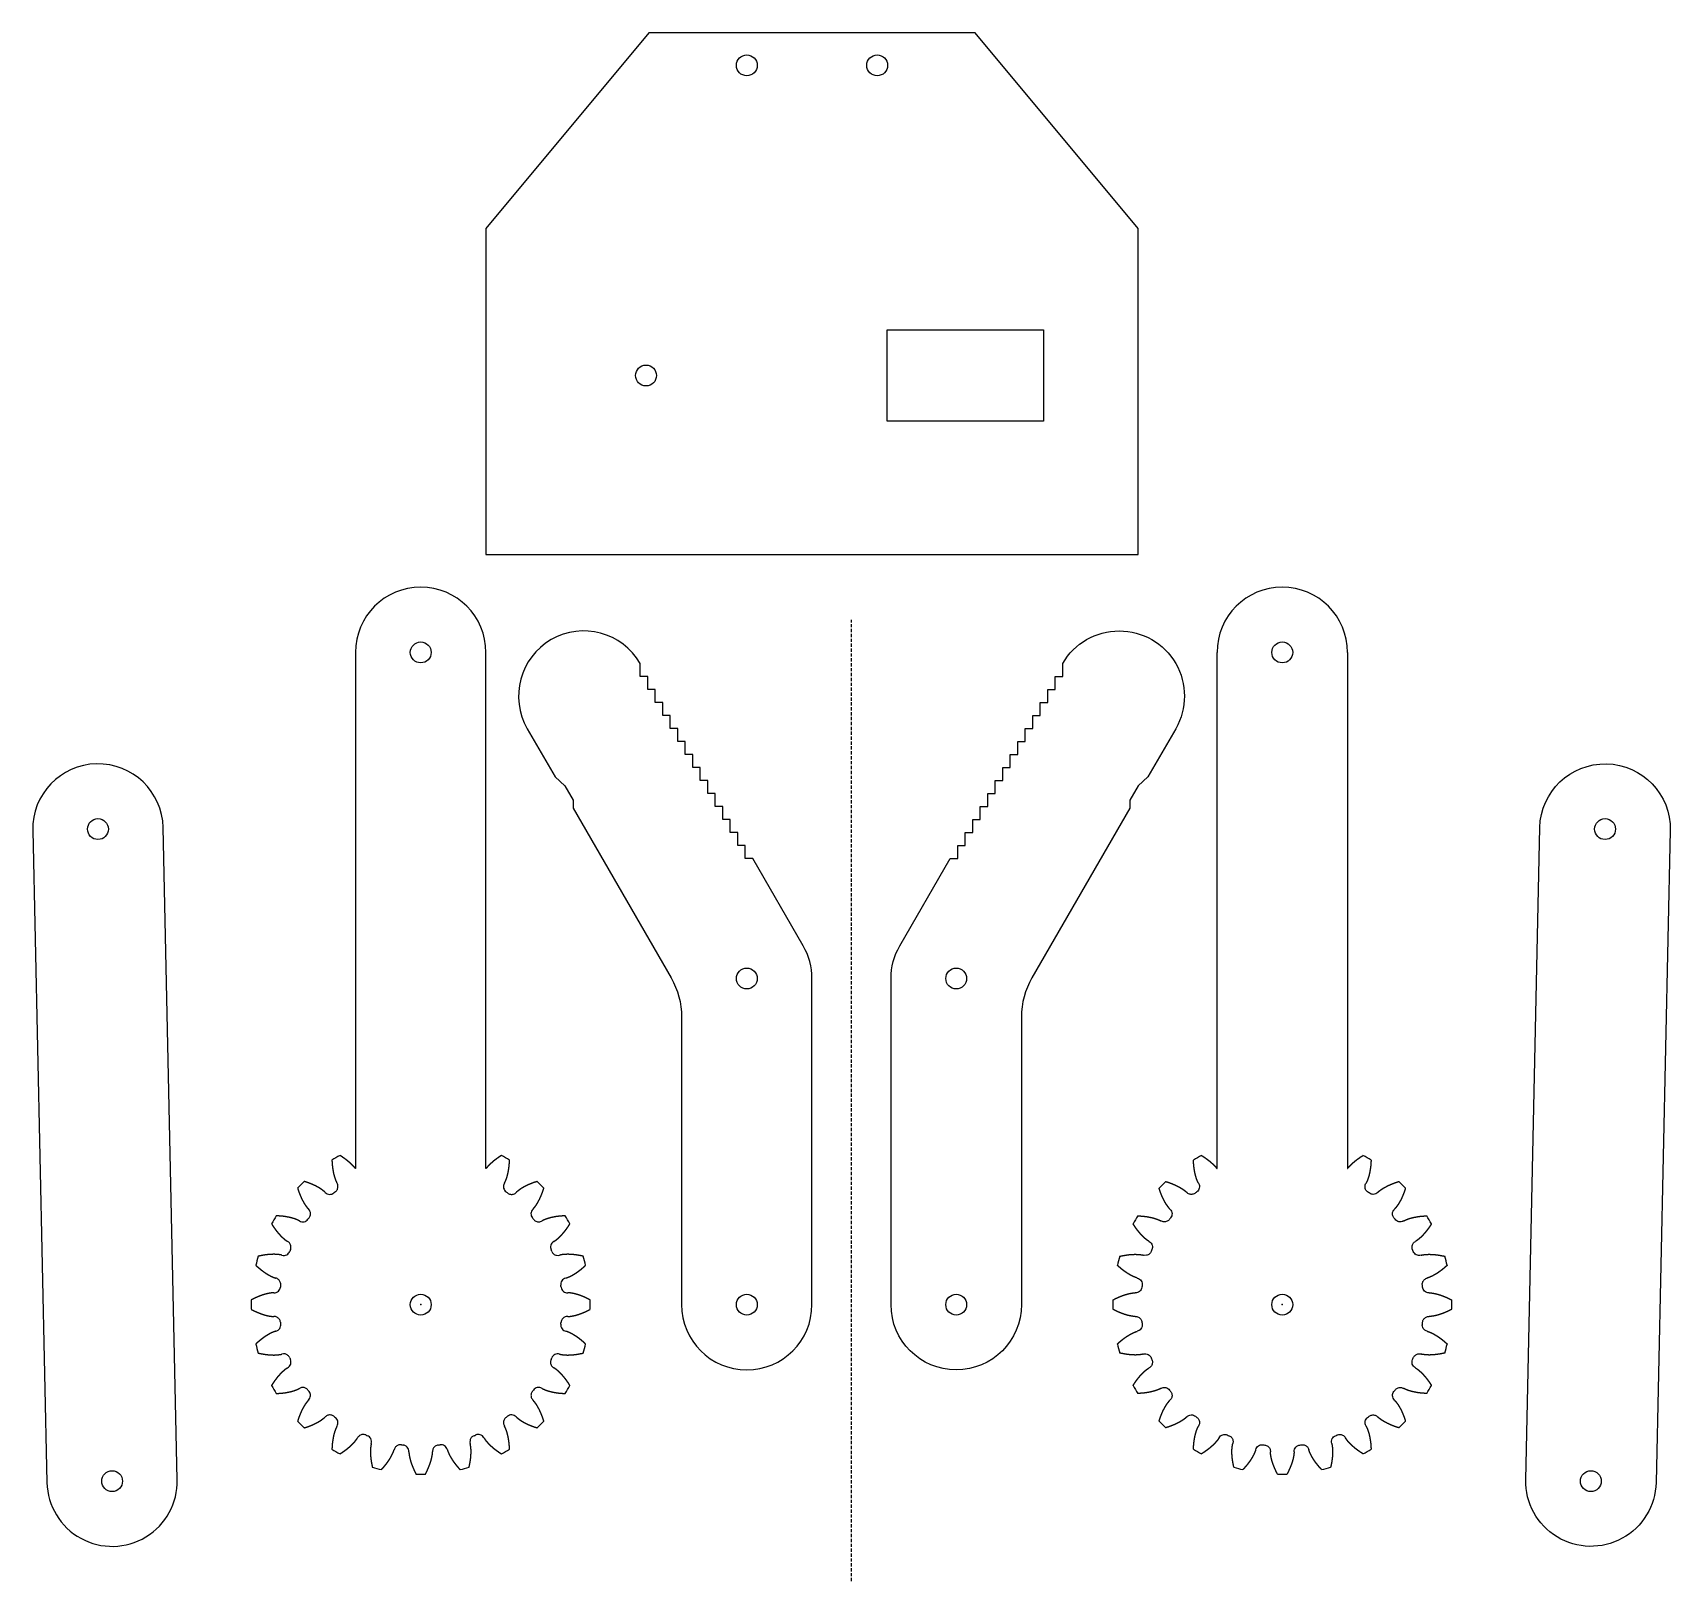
# Model space of a CAD drawing. Header units: millimetres. Extents: x -59 to 192, y -42 to 195.
import ezdxf

# ---------------------------------------------------------------- set-up
doc = ezdxf.new("R2010")
doc.units = ezdxf.units.MM
doc.linetypes.add('DASHED', pattern=[0.75, 0.5, -0.25])
doc.layers.get('0').update_dxf_attribs({"linetype": 'CONTINUOUS'})

msp = doc.modelspace()

# ---------------------------------------------------------------- linework, layer by layer
at = {"linetype": 'DASHED'}
msp.add_line((66.06, -42.4), (66.06, 105), dxfattribs=at)
for p, q in [((-10, 100), (-10, 20.86)), ((10, 20.86), (10, 100)), ((122.12, 20.86), (122.12, 100)), ((142.12, 100), (142.12, 20.86))]:
    msp.add_line(p, q)
for points in [[(110, 165), (85, 195), (35, 195), (10, 165), (10, 115), (110, 115)], [(71.52, 135.45), (71.52, 149.45), (95.52, 149.45), (95.52, 135.45)]]:
    msp.add_lwpolyline(points, close=True)
for points in [[(20.6, 80.93), (22.12, 79.54), (23.37, 77.37), (23.37, 76.12), (38.39, 50.11, -0.131652), (40, 44.11), (40, 0, 1), (60, 0), (60, 50, 0.131652), (58.66, 55), (50.91, 68.42), (49.76, 68.42), (49.76, 70.41), (48.61, 70.41), (48.61, 72.4), (47.46, 72.4), (47.46, 74.39), (46.31, 74.39), (46.31, 76.38), (45.16, 76.38), (45.16, 78.37), (44.01, 78.37), (44.01, 80.37), (42.86, 80.37), (42.86, 82.36), (41.71, 82.36), (41.71, 84.35), (40.56, 84.35), (40.56, 86.34), (39.41, 86.34), (39.41, 88.33), (38.26, 88.33), (38.26, 90.33), (37.11, 90.33), (37.11, 92.32), (35.96, 92.32), (35.96, 94.31), (34.81, 94.31), (34.81, 96.3), (33.66, 96.3), (33.66, 98.3, 1), (16.34, 88.3)], [(84.66, 74.39), (85.81, 74.39), (85.81, 76.38), (86.96, 76.38), (86.96, 78.37), (88.11, 78.37), (88.11, 80.37), (89.26, 80.37), (89.26, 82.36), (90.41, 82.36), (90.41, 84.35), (91.56, 84.35), (91.56, 86.34), (92.71, 86.34), (92.71, 88.33), (93.86, 88.33), (93.86, 90.33), (95.01, 90.33), (95.01, 92.32), (96.16, 92.32), (96.16, 94.31), (97.31, 94.31), (97.31, 96.3), (98.46, 96.3), (98.46, 98.3, -1), (115.78, 88.3), (111.52, 80.93), (110, 79.54), (108.75, 77.37), (108.75, 76.12), (93.73, 50.11, 0.131652), (92.12, 44.11), (92.12, 0, -1), (72.12, 0), (72.12, 50, -0.131652), (73.46, 55), (81.2, 68.42), (82.36, 68.42), (82.36, 70.41), (83.51, 70.41), (83.51, 72.4), (84.66, 72.4)], [(-37.33, -26.84), (-39.5, 73.13, 1), (-59.5, 72.7), (-57.32, -27.28, 1)], [(191.62, 72.7), (189.44, -27.28, -1), (169.45, -26.84), (171.62, 73.13, -1)]]:
    msp.add_lwpolyline(points, format="xyb", close=True)
for centre in [(50, 190), (70, 190), (34.55, 142.45), (0, 100), (132.12, 100), (-49.5, 72.91), (181.62, 72.91), (50, 50), (82.12, 50), (0, 0), (50, 0), (82.12, 0), (132.12, 0), (-47.33, -27.06), (179.44, -27.06)]:
    msp.add_circle(centre, 1.6)
for centre, radius, start, end in [((0, 100), 10, 0, 180), ((132.12, 100), 10, 0, 180), ((0, 0), 26, 118.4232, 121.5768), ((0, 0), 26, 58.4232, 61.5768), ((132.12, 0), 26, 118.4232, 121.5768), ((132.12, 0), 26, 58.4232, 61.5768), ((0, 0), 26, 133.4232, 136.5768), ((0, 0), 26, 43.4232, 46.5768), ((132.12, 0), 26, 133.4232, 136.5768), ((132.12, 0), 26, 43.4232, 46.5768), ((0, 0), 21.69, 127.1226, 127.8774), ((0, 0), 21.69, 52.1226, 52.8774), ((132.12, 0), 21.69, 127.1226, 127.8774), ((132.12, 0), 21.69, 52.1226, 52.8774), ((0, 0), 26, 148.4232, 151.5768), ((0, 0), 21.69, 142.1226, 142.8774), ((0, 0), 21.69, 37.1226, 37.8774), ((0, 0), 26, 28.4232, 31.5768), ((132.12, 0), 26, 148.4232, 151.5768), ((132.12, 0), 21.69, 142.1226, 142.8774), ((132.12, 0), 21.69, 37.1226, 37.8774), ((132.12, 0), 26, 28.4232, 31.5768), ((0, 0), 21.69, 157.1226, 157.8774), ((0, 0), 21.69, 22.1226, 22.8774), ((132.12, 0), 21.69, 157.1226, 157.8774), ((132.12, 0), 21.69, 22.1226, 22.8774), ((0, 0), 26, 163.4232, 166.5768), ((0, 0), 26, 13.4232, 16.5768), ((132.12, 0), 26, 163.4232, 166.5768), ((132.12, 0), 26, 13.4232, 16.5768), ((0, 0), 21.69, 172.1226, 172.8774), ((0, 0), 21.69, 7.1226, 7.8774), ((132.12, 0), 21.69, 172.1226, 172.8774), ((132.12, 0), 21.69, 7.1226, 7.8774), ((0, 0), 26, 178.4232, 181.5768), ((0, 0), 26, -1.5768, 1.5768), ((132.12, 0), 26, 178.4232, 181.5768), ((132.12, 0), 26, -1.5768, 1.5768), ((0, 0), 21.69, 187.1226, 187.8774), ((0, 0), 21.69, 352.1226, 352.8774), ((132.12, 0), 21.69, 187.1226, 187.8774), ((132.12, 0), 21.69, 352.1226, 352.8774), ((0, 0), 26, 193.4232, 196.5768), ((0, 0), 26, 343.4232, 346.5768), ((132.12, 0), 26, 193.4232, 196.5768), ((132.12, 0), 26, 343.4232, 346.5768), ((0, 0), 21.69, 202.1226, 202.8774), ((0, 0), 21.69, 337.1226, 337.8774), ((132.12, 0), 21.69, 202.1226, 202.8774), ((132.12, 0), 21.69, 337.1226, 337.8774), ((0, 0), 26, 208.4232, 211.5768), ((0, 0), 26, 328.4232, 331.5768), ((132.12, 0), 26, 208.4232, 211.5768), ((132.12, 0), 26, 328.4232, 331.5768), ((0, 0), 21.69, 217.1226, 217.8774), ((0, 0), 21.69, 322.1226, 322.8774), ((132.12, 0), 21.69, 217.1226, 217.8774), ((132.12, 0), 21.69, 322.1226, 322.8774), ((0, 0), 21.69, 232.1226, 232.8774), ((0, 0), 21.69, 307.1226, 307.8774), ((132.12, 0), 21.69, 232.1226, 232.8774), ((132.12, 0), 21.69, 307.1226, 307.8774), ((0, 0), 26, 223.4232, 226.5768), ((0, 0), 21.69, 247.1226, 247.8774), ((0, 0), 21.69, 292.1226, 292.8774), ((0, 0), 26, 313.4232, 316.5768), ((132.12, 0), 26, 223.4232, 226.5768), ((132.12, 0), 21.69, 247.1226, 247.8774), ((132.12, 0), 21.69, 292.1226, 292.8774), ((132.12, 0), 26, 313.4232, 316.5768), ((0, 0), 26, 238.4232, 241.5768), ((0, 0), 21.69, 262.1226, 262.8774), ((0, 0), 21.69, 277.1226, 277.8774), ((0, 0), 26, 298.4232, 301.5768), ((132.12, 0), 26, 238.4232, 241.5768), ((132.12, 0), 21.69, 262.1226, 262.8774), ((132.12, 0), 21.69, 277.1226, 277.8774), ((132.12, 0), 26, 298.4232, 301.5768), ((0, 0), 26, 253.4232, 256.5768), ((0, 0), 26, 283.4232, 286.5768), ((132.12, 0), 26, 253.4232, 256.5768), ((132.12, 0), 26, 283.4232, 286.5768), ((0, 0), 26, 268.4232, 271.5768), ((132.12, 0), 26, 268.4232, 271.5768)]:
    msp.add_arc(centre, radius, start, end)
for points, degree, knots in [([(-10, 20.86), (-10, 20.86), (-10.01, 20.87), (-10.03, 20.89), (-10.05, 20.92), (-10.08, 20.96), (-10.11, 21), (-10.15, 21.03), (-10.18, 21.07), (-10.22, 21.11), (-10.25, 21.15), (-10.28, 21.19), (-10.32, 21.23), (-10.36, 21.27), (-10.39, 21.3), (-10.43, 21.34), (-10.46, 21.38), (-10.5, 21.41), (-10.54, 21.45), (-10.58, 21.49), (-10.61, 21.52), (-10.65, 21.56), (-10.69, 21.6), (-10.73, 21.63), (-10.77, 21.67), (-10.81, 21.7), (-10.85, 21.74), (-10.89, 21.77), (-10.93, 21.81), (-10.97, 21.84), (-11.01, 21.88), (-11.05, 21.91), (-11.09, 21.95), (-11.13, 21.98), (-11.17, 22.02), (-11.21, 22.05), (-11.26, 22.08), (-11.3, 22.12), (-11.34, 22.15), (-11.38, 22.18), (-11.43, 22.22), (-11.47, 22.25), (-11.51, 22.28), (-11.56, 22.31), (-11.6, 22.35), (-11.64, 22.38), (-11.69, 22.41), (-11.73, 22.44), (-11.78, 22.47), (-11.82, 22.5), (-11.87, 22.53), (-11.91, 22.57), (-11.96, 22.6), (-12, 22.63), (-12.05, 22.66), (-12.1, 22.69), (-12.14, 22.72), (-12.19, 22.75), (-12.23, 22.78), (-12.28, 22.81), (-12.32, 22.83), (-12.35, 22.85), (-12.37, 22.86), (-12.38, 22.87)], 5, [0.1646718, 0.1646718, 0.1646718, 0.1646718, 0.1646718, 0.1646718, 0.1714286, 0.1857143, 0.2, 0.2142857, 0.2285714, 0.2428571, 0.2571429, 0.2714286, 0.2857143, 0.3, 0.3142857, 0.3285714, 0.3428571, 0.3571429, 0.3714286, 0.3857143, 0.4, 0.4142857, 0.4285714, 0.4428571, 0.4571429, 0.4714286, 0.4857143, 0.5, 0.5142857, 0.5285714, 0.5428571, 0.5571429, 0.5714286, 0.5857143, 0.6, 0.6142857, 0.6285714, 0.6428571, 0.6571429, 0.6714286, 0.6857143, 0.7, 0.7142857, 0.7285714, 0.7428571, 0.7571429, 0.7714286, 0.7857143, 0.8, 0.8142857, 0.8285714, 0.8428571, 0.8571429, 0.8714286, 0.8857143, 0.9, 0.9142857, 0.9285714, 0.9428571, 0.9571429, 0.9714286, 0.9857143, 1, 1, 1, 1, 1, 1]), ([(12.38, 22.87), (12.37, 22.86), (12.35, 22.85), (12.32, 22.83), (12.28, 22.81), (12.23, 22.78), (12.19, 22.75), (12.14, 22.72), (12.1, 22.69), (12.05, 22.66), (12, 22.63), (11.96, 22.6), (11.91, 22.57), (11.87, 22.53), (11.82, 22.5), (11.78, 22.47), (11.73, 22.44), (11.69, 22.41), (11.64, 22.38), (11.6, 22.35), (11.56, 22.31), (11.51, 22.28), (11.47, 22.25), (11.43, 22.22), (11.38, 22.18), (11.34, 22.15), (11.3, 22.12), (11.26, 22.08), (11.21, 22.05), (11.17, 22.02), (11.13, 21.98), (11.09, 21.95), (11.05, 21.91), (11.01, 21.88), (10.97, 21.84), (10.93, 21.81), (10.89, 21.77), (10.85, 21.74), (10.81, 21.7), (10.77, 21.67), (10.73, 21.63), (10.69, 21.6), (10.65, 21.56), (10.61, 21.52), (10.58, 21.49), (10.54, 21.45), (10.5, 21.41), (10.46, 21.38), (10.43, 21.34), (10.39, 21.3), (10.36, 21.27), (10.32, 21.23), (10.28, 21.19), (10.25, 21.15), (10.22, 21.11), (10.18, 21.07), (10.15, 21.03), (10.11, 21), (10.08, 20.96), (10.05, 20.92), (10.03, 20.89), (10.01, 20.87), (10, 20.86), (10, 20.86)], 5, [-1, -1, -1, -1, -1, -1, -0.9857143, -0.9714286, -0.9571429, -0.9428571, -0.9285714, -0.9142857, -0.9, -0.8857143, -0.8714286, -0.8571429, -0.8428571, -0.8285714, -0.8142857, -0.8, -0.7857143, -0.7714286, -0.7571429, -0.7428571, -0.7285714, -0.7142857, -0.7, -0.6857143, -0.6714286, -0.6571429, -0.6428571, -0.6285714, -0.6142857, -0.6, -0.5857143, -0.5714286, -0.5571429, -0.5428571, -0.5285714, -0.5142857, -0.5, -0.4857143, -0.4714286, -0.4571429, -0.4428571, -0.4285714, -0.4142857, -0.4, -0.3857143, -0.3714286, -0.3571429, -0.3428571, -0.3285714, -0.3142857, -0.3, -0.2857143, -0.2714286, -0.2571429, -0.2428571, -0.2285714, -0.2142857, -0.2, -0.1857143, -0.1714286, -0.1646718, -0.1646718, -0.1646718, -0.1646718, -0.1646718, -0.1646718]), ([(119.74, 22.87), (119.75, 22.86), (119.77, 22.85), (119.8, 22.83), (119.84, 22.81), (119.88, 22.78), (119.93, 22.75), (119.98, 22.72), (120.02, 22.69), (120.07, 22.66), (120.11, 22.63), (120.16, 22.6), (120.21, 22.57), (120.25, 22.53), (120.3, 22.5), (120.34, 22.47), (120.39, 22.44), (120.43, 22.41), (120.47, 22.38), (120.52, 22.35), (120.56, 22.31), (120.61, 22.28), (120.65, 22.25), (120.69, 22.22), (120.73, 22.18), (120.78, 22.15), (120.82, 22.12), (120.86, 22.08), (120.9, 22.05), (120.95, 22.02), (120.99, 21.98), (121.03, 21.95), (121.07, 21.91), (121.11, 21.88), (121.15, 21.84), (121.19, 21.81), (121.23, 21.77), (121.27, 21.74), (121.31, 21.7), (121.35, 21.67), (121.39, 21.63), (121.43, 21.6), (121.47, 21.56), (121.5, 21.52), (121.54, 21.49), (121.58, 21.45), (121.62, 21.41), (121.65, 21.38), (121.69, 21.34), (121.73, 21.3), (121.76, 21.27), (121.8, 21.23), (121.83, 21.19), (121.87, 21.15), (121.9, 21.11), (121.94, 21.07), (121.97, 21.03), (122, 21), (122.04, 20.96), (122.07, 20.92), (122.09, 20.89), (122.11, 20.87), (122.12, 20.86), (122.12, 20.86)], 5, [-1, -1, -1, -1, -1, -1, -0.9857143, -0.9714286, -0.9571429, -0.9428571, -0.9285714, -0.9142857, -0.9, -0.8857143, -0.8714286, -0.8571429, -0.8428571, -0.8285714, -0.8142857, -0.8, -0.7857143, -0.7714286, -0.7571429, -0.7428571, -0.7285714, -0.7142857, -0.7, -0.6857143, -0.6714286, -0.6571429, -0.6428571, -0.6285714, -0.6142857, -0.6, -0.5857143, -0.5714286, -0.5571429, -0.5428571, -0.5285714, -0.5142857, -0.5, -0.4857143, -0.4714286, -0.4571429, -0.4428571, -0.4285714, -0.4142857, -0.4, -0.3857143, -0.3714286, -0.3571429, -0.3428571, -0.3285714, -0.3142857, -0.3, -0.2857143, -0.2714286, -0.2571429, -0.2428571, -0.2285714, -0.2142857, -0.2, -0.1857143, -0.1714286, -0.1646718, -0.1646718, -0.1646718, -0.1646718, -0.1646718, -0.1646718]), ([(142.12, 20.86), (142.12, 20.86), (142.13, 20.87), (142.15, 20.89), (142.17, 20.92), (142.2, 20.96), (142.23, 21), (142.27, 21.03), (142.3, 21.07), (142.33, 21.11), (142.37, 21.15), (142.4, 21.19), (142.44, 21.23), (142.47, 21.27), (142.51, 21.3), (142.55, 21.34), (142.58, 21.38), (142.62, 21.41), (142.66, 21.45), (142.7, 21.49), (142.73, 21.52), (142.77, 21.56), (142.81, 21.6), (142.85, 21.63), (142.89, 21.67), (142.93, 21.7), (142.97, 21.74), (143.01, 21.77), (143.05, 21.81), (143.09, 21.84), (143.13, 21.88), (143.17, 21.91), (143.21, 21.95), (143.25, 21.98), (143.29, 22.02), (143.33, 22.05), (143.37, 22.08), (143.42, 22.12), (143.46, 22.15), (143.5, 22.18), (143.55, 22.22), (143.59, 22.25), (143.63, 22.28), (143.68, 22.31), (143.72, 22.35), (143.76, 22.38), (143.81, 22.41), (143.85, 22.44), (143.9, 22.47), (143.94, 22.5), (143.99, 22.53), (144.03, 22.57), (144.08, 22.6), (144.12, 22.63), (144.17, 22.66), (144.21, 22.69), (144.26, 22.72), (144.31, 22.75), (144.35, 22.78), (144.4, 22.81), (144.44, 22.83), (144.47, 22.85), (144.48, 22.86), (144.49, 22.87)], 5, [0.1646718, 0.1646718, 0.1646718, 0.1646718, 0.1646718, 0.1646718, 0.1714286, 0.1857143, 0.2, 0.2142857, 0.2285714, 0.2428571, 0.2571429, 0.2714286, 0.2857143, 0.3, 0.3142857, 0.3285714, 0.3428571, 0.3571429, 0.3714286, 0.3857143, 0.4, 0.4142857, 0.4285714, 0.4428571, 0.4571429, 0.4714286, 0.4857143, 0.5, 0.5142857, 0.5285714, 0.5428571, 0.5571429, 0.5714286, 0.5857143, 0.6, 0.6142857, 0.6285714, 0.6428571, 0.6571429, 0.6714286, 0.6857143, 0.7, 0.7142857, 0.7285714, 0.7428571, 0.7571429, 0.7714286, 0.7857143, 0.8, 0.8142857, 0.8285714, 0.8428571, 0.8571429, 0.8714286, 0.8857143, 0.9, 0.9142857, 0.9285714, 0.9428571, 0.9571429, 0.9714286, 0.9857143, 1, 1, 1, 1, 1, 1]), ([(-13.61, 22.15), (-13.61, 22.14), (-13.61, 22.12), (-13.61, 22.08), (-13.61, 22.04), (-13.61, 21.98), (-13.61, 21.93), (-13.6, 21.87), (-13.6, 21.82), (-13.6, 21.76), (-13.59, 21.71), (-13.59, 21.65), (-13.59, 21.6), (-13.58, 21.54), (-13.58, 21.49), (-13.57, 21.44), (-13.57, 21.38), (-13.56, 21.33), (-13.56, 21.27), (-13.55, 21.22), (-13.55, 21.16), (-13.54, 21.11), (-13.53, 21.06), (-13.53, 21), (-13.52, 20.95), (-13.51, 20.9), (-13.5, 20.84), (-13.5, 20.79), (-13.49, 20.74), (-13.48, 20.68), (-13.47, 20.63), (-13.46, 20.58), (-13.45, 20.53), (-13.44, 20.47), (-13.43, 20.42), (-13.42, 20.37), (-13.41, 20.32), (-13.4, 20.26), (-13.39, 20.21), (-13.38, 20.16), (-13.37, 20.11), (-13.36, 20.06), (-13.35, 20.01), (-13.33, 19.95), (-13.32, 19.9), (-13.31, 19.85), (-13.29, 19.8), (-13.28, 19.75), (-13.27, 19.7), (-13.25, 19.65), (-13.24, 19.6), (-13.22, 19.55), (-13.21, 19.5), (-13.19, 19.45), (-13.18, 19.4), (-13.16, 19.35), (-13.14, 19.31), (-13.13, 19.26), (-13.11, 19.21), (-13.09, 19.16), (-13.07, 19.11), (-13.05, 19.06), (-13.03, 19.02), (-13.01, 18.97), (-12.99, 18.92), (-12.97, 18.88), (-12.95, 18.83), (-12.93, 18.78), (-12.91, 18.74), (-12.89, 18.69), (-12.87, 18.66), (-12.85, 18.63), (-12.84, 18.62), (-12.84, 18.61)], 5, [-1, -1, -1, -1, -1, -1, -0.9857143, -0.9714286, -0.9571429, -0.9428571, -0.9285714, -0.9142857, -0.9, -0.8857143, -0.8714286, -0.8571429, -0.8428571, -0.8285714, -0.8142857, -0.8, -0.7857143, -0.7714286, -0.7571429, -0.7428571, -0.7285714, -0.7142857, -0.7, -0.6857143, -0.6714286, -0.6571429, -0.6428571, -0.6285714, -0.6142857, -0.6, -0.5857143, -0.5714286, -0.5571429, -0.5428571, -0.5285714, -0.5142857, -0.5, -0.4857143, -0.4714286, -0.4571429, -0.4428571, -0.4285714, -0.4142857, -0.4, -0.3857143, -0.3714286, -0.3571429, -0.3428571, -0.3285714, -0.3142857, -0.3, -0.2857143, -0.2714286, -0.2571429, -0.2428571, -0.2285714, -0.2142857, -0.2, -0.1857143, -0.1714286, -0.1571429, -0.1428571, -0.1285714, -0.1142857, -0.1, -0.0857143, -0.0714286, -0.0571429, -0.0428571, -0.0285714, -0.016049, -0.016049, -0.016049, -0.016049, -0.016049, -0.016049]), ([(12.84, 18.61), (12.84, 18.62), (12.85, 18.63), (12.87, 18.66), (12.89, 18.69), (12.91, 18.74), (12.93, 18.78), (12.95, 18.83), (12.97, 18.88), (12.99, 18.92), (13.01, 18.97), (13.03, 19.02), (13.05, 19.06), (13.07, 19.11), (13.09, 19.16), (13.11, 19.21), (13.13, 19.26), (13.14, 19.31), (13.16, 19.35), (13.18, 19.4), (13.19, 19.45), (13.21, 19.5), (13.22, 19.55), (13.24, 19.6), (13.25, 19.65), (13.27, 19.7), (13.28, 19.75), (13.29, 19.8), (13.31, 19.85), (13.32, 19.9), (13.33, 19.95), (13.35, 20.01), (13.36, 20.06), (13.37, 20.11), (13.38, 20.16), (13.39, 20.21), (13.4, 20.26), (13.41, 20.32), (13.42, 20.37), (13.43, 20.42), (13.44, 20.47), (13.45, 20.53), (13.46, 20.58), (13.47, 20.63), (13.48, 20.68), (13.49, 20.74), (13.5, 20.79), (13.5, 20.84), (13.51, 20.9), (13.52, 20.95), (13.53, 21), (13.53, 21.06), (13.54, 21.11), (13.55, 21.16), (13.55, 21.22), (13.56, 21.27), (13.56, 21.33), (13.57, 21.38), (13.57, 21.44), (13.58, 21.49), (13.58, 21.54), (13.59, 21.6), (13.59, 21.65), (13.59, 21.71), (13.6, 21.76), (13.6, 21.82), (13.6, 21.87), (13.61, 21.93), (13.61, 21.98), (13.61, 22.04), (13.61, 22.08), (13.61, 22.12), (13.61, 22.14), (13.61, 22.15)], 5, [0.016049, 0.016049, 0.016049, 0.016049, 0.016049, 0.016049, 0.0285714, 0.0428571, 0.0571429, 0.0714286, 0.0857143, 0.1, 0.1142857, 0.1285714, 0.1428571, 0.1571429, 0.1714286, 0.1857143, 0.2, 0.2142857, 0.2285714, 0.2428571, 0.2571429, 0.2714286, 0.2857143, 0.3, 0.3142857, 0.3285714, 0.3428571, 0.3571429, 0.3714286, 0.3857143, 0.4, 0.4142857, 0.4285714, 0.4428571, 0.4571429, 0.4714286, 0.4857143, 0.5, 0.5142857, 0.5285714, 0.5428571, 0.5571429, 0.5714286, 0.5857143, 0.6, 0.6142857, 0.6285714, 0.6428571, 0.6571429, 0.6714286, 0.6857143, 0.7, 0.7142857, 0.7285714, 0.7428571, 0.7571429, 0.7714286, 0.7857143, 0.8, 0.8142857, 0.8285714, 0.8428571, 0.8571429, 0.8714286, 0.8857143, 0.9, 0.9142857, 0.9285714, 0.9428571, 0.9571429, 0.9714286, 0.9857143, 1, 1, 1, 1, 1, 1]), ([(119.28, 18.61), (119.28, 18.62), (119.27, 18.63), (119.25, 18.66), (119.23, 18.69), (119.21, 18.74), (119.19, 18.78), (119.17, 18.83), (119.15, 18.88), (119.13, 18.92), (119.1, 18.97), (119.08, 19.02), (119.06, 19.06), (119.05, 19.11), (119.03, 19.16), (119.01, 19.21), (118.99, 19.26), (118.98, 19.31), (118.96, 19.35), (118.94, 19.4), (118.93, 19.45), (118.91, 19.5), (118.9, 19.55), (118.88, 19.6), (118.87, 19.65), (118.85, 19.7), (118.84, 19.75), (118.82, 19.8), (118.81, 19.85), (118.8, 19.9), (118.78, 19.95), (118.77, 20.01), (118.76, 20.06), (118.75, 20.11), (118.74, 20.16), (118.73, 20.21), (118.72, 20.26), (118.7, 20.32), (118.69, 20.37), (118.68, 20.42), (118.67, 20.47), (118.67, 20.53), (118.66, 20.58), (118.65, 20.63), (118.64, 20.68), (118.63, 20.74), (118.62, 20.79), (118.61, 20.84), (118.61, 20.9), (118.6, 20.95), (118.59, 21), (118.59, 21.06), (118.58, 21.11), (118.57, 21.16), (118.57, 21.22), (118.56, 21.27), (118.56, 21.33), (118.55, 21.38), (118.55, 21.44), (118.54, 21.49), (118.54, 21.54), (118.53, 21.6), (118.53, 21.65), (118.52, 21.71), (118.52, 21.76), (118.52, 21.82), (118.52, 21.87), (118.51, 21.93), (118.51, 21.98), (118.51, 22.04), (118.51, 22.08), (118.5, 22.12), (118.5, 22.14), (118.5, 22.15)], 5, [0.016049, 0.016049, 0.016049, 0.016049, 0.016049, 0.016049, 0.0285714, 0.0428571, 0.0571429, 0.0714286, 0.0857143, 0.1, 0.1142857, 0.1285714, 0.1428571, 0.1571429, 0.1714286, 0.1857143, 0.2, 0.2142857, 0.2285714, 0.2428571, 0.2571429, 0.2714286, 0.2857143, 0.3, 0.3142857, 0.3285714, 0.3428571, 0.3571429, 0.3714286, 0.3857143, 0.4, 0.4142857, 0.4285714, 0.4428571, 0.4571429, 0.4714286, 0.4857143, 0.5, 0.5142857, 0.5285714, 0.5428571, 0.5571429, 0.5714286, 0.5857143, 0.6, 0.6142857, 0.6285714, 0.6428571, 0.6571429, 0.6714286, 0.6857143, 0.7, 0.7142857, 0.7285714, 0.7428571, 0.7571429, 0.7714286, 0.7857143, 0.8, 0.8142857, 0.8285714, 0.8428571, 0.8571429, 0.8714286, 0.8857143, 0.9, 0.9142857, 0.9285714, 0.9428571, 0.9571429, 0.9714286, 0.9857143, 1, 1, 1, 1, 1, 1]), ([(145.73, 22.15), (145.73, 22.14), (145.73, 22.12), (145.73, 22.08), (145.73, 22.04), (145.73, 21.98), (145.72, 21.93), (145.72, 21.87), (145.72, 21.82), (145.72, 21.76), (145.71, 21.71), (145.71, 21.65), (145.7, 21.6), (145.7, 21.54), (145.7, 21.49), (145.69, 21.44), (145.69, 21.38), (145.68, 21.33), (145.68, 21.27), (145.67, 21.22), (145.66, 21.16), (145.66, 21.11), (145.65, 21.06), (145.64, 21), (145.64, 20.95), (145.63, 20.9), (145.62, 20.84), (145.61, 20.79), (145.61, 20.74), (145.6, 20.68), (145.59, 20.63), (145.58, 20.58), (145.57, 20.53), (145.56, 20.47), (145.55, 20.42), (145.54, 20.37), (145.53, 20.32), (145.52, 20.26), (145.51, 20.21), (145.5, 20.16), (145.49, 20.11), (145.48, 20.06), (145.46, 20.01), (145.45, 19.95), (145.44, 19.9), (145.43, 19.85), (145.41, 19.8), (145.4, 19.75), (145.39, 19.7), (145.37, 19.65), (145.36, 19.6), (145.34, 19.55), (145.33, 19.5), (145.31, 19.45), (145.29, 19.4), (145.28, 19.35), (145.26, 19.31), (145.24, 19.26), (145.23, 19.21), (145.21, 19.16), (145.19, 19.11), (145.17, 19.06), (145.15, 19.02), (145.13, 18.97), (145.11, 18.92), (145.09, 18.88), (145.07, 18.83), (145.05, 18.78), (145.03, 18.74), (145, 18.69), (144.99, 18.66), (144.97, 18.63), (144.96, 18.62), (144.96, 18.61)], 5, [-1, -1, -1, -1, -1, -1, -0.9857143, -0.9714286, -0.9571429, -0.9428571, -0.9285714, -0.9142857, -0.9, -0.8857143, -0.8714286, -0.8571429, -0.8428571, -0.8285714, -0.8142857, -0.8, -0.7857143, -0.7714286, -0.7571429, -0.7428571, -0.7285714, -0.7142857, -0.7, -0.6857143, -0.6714286, -0.6571429, -0.6428571, -0.6285714, -0.6142857, -0.6, -0.5857143, -0.5714286, -0.5571429, -0.5428571, -0.5285714, -0.5142857, -0.5, -0.4857143, -0.4714286, -0.4571429, -0.4428571, -0.4285714, -0.4142857, -0.4, -0.3857143, -0.3714286, -0.3571429, -0.3428571, -0.3285714, -0.3142857, -0.3, -0.2857143, -0.2714286, -0.2571429, -0.2428571, -0.2285714, -0.2142857, -0.2, -0.1857143, -0.1714286, -0.1571429, -0.1428571, -0.1285714, -0.1142857, -0.1, -0.0857143, -0.0714286, -0.0571429, -0.0428571, -0.0285714, -0.016049, -0.016049, -0.016049, -0.016049, -0.016049, -0.016049]), ([(-18.88, 17.87), (-18.88, 17.86), (-18.87, 17.84), (-18.86, 17.81), (-18.85, 17.77), (-18.83, 17.71), (-18.82, 17.66), (-18.8, 17.61), (-18.78, 17.56), (-18.77, 17.5), (-18.75, 17.45), (-18.73, 17.4), (-18.71, 17.35), (-18.7, 17.3), (-18.68, 17.24), (-18.66, 17.19), (-18.64, 17.14), (-18.62, 17.09), (-18.6, 17.04), (-18.58, 16.99), (-18.56, 16.94), (-18.54, 16.89), (-18.52, 16.84), (-18.5, 16.79), (-18.48, 16.74), (-18.46, 16.69), (-18.44, 16.64), (-18.42, 16.59), (-18.4, 16.54), (-18.37, 16.49), (-18.35, 16.44), (-18.33, 16.39), (-18.31, 16.34), (-18.28, 16.3), (-18.26, 16.25), (-18.24, 16.2), (-18.21, 16.15), (-18.19, 16.1), (-18.17, 16.06), (-18.14, 16.01), (-18.12, 15.96), (-18.09, 15.92), (-18.07, 15.87), (-18.04, 15.82), (-18.02, 15.78), (-17.99, 15.73), (-17.97, 15.69), (-17.94, 15.64), (-17.91, 15.6), (-17.89, 15.55), (-17.86, 15.51), (-17.83, 15.46), (-17.81, 15.42), (-17.78, 15.37), (-17.75, 15.33), (-17.72, 15.29), (-17.69, 15.25), (-17.66, 15.2), (-17.63, 15.16), (-17.6, 15.12), (-17.57, 15.08), (-17.54, 15.04), (-17.51, 15), (-17.48, 14.96), (-17.45, 14.92), (-17.42, 14.88), (-17.38, 14.84), (-17.35, 14.8), (-17.32, 14.76), (-17.29, 14.72), (-17.26, 14.69), (-17.24, 14.67), (-17.22, 14.66), (-17.22, 14.65)], 5, [-1, -1, -1, -1, -1, -1, -0.9857143, -0.9714286, -0.9571429, -0.9428571, -0.9285714, -0.9142857, -0.9, -0.8857143, -0.8714286, -0.8571429, -0.8428571, -0.8285714, -0.8142857, -0.8, -0.7857143, -0.7714286, -0.7571429, -0.7428571, -0.7285714, -0.7142857, -0.7, -0.6857143, -0.6714286, -0.6571429, -0.6428571, -0.6285714, -0.6142857, -0.6, -0.5857143, -0.5714286, -0.5571429, -0.5428571, -0.5285714, -0.5142857, -0.5, -0.4857143, -0.4714286, -0.4571429, -0.4428571, -0.4285714, -0.4142857, -0.4, -0.3857143, -0.3714286, -0.3571429, -0.3428571, -0.3285714, -0.3142857, -0.3, -0.2857143, -0.2714286, -0.2571429, -0.2428571, -0.2285714, -0.2142857, -0.2, -0.1857143, -0.1714286, -0.1571429, -0.1428571, -0.1285714, -0.1142857, -0.1, -0.0857143, -0.0714286, -0.0571429, -0.0428571, -0.0285714, -0.016049, -0.016049, -0.016049, -0.016049, -0.016049, -0.016049]), ([(-14.65, 17.22), (-14.66, 17.22), (-14.67, 17.24), (-14.69, 17.26), (-14.72, 17.29), (-14.76, 17.32), (-14.8, 17.35), (-14.84, 17.38), (-14.88, 17.42), (-14.92, 17.45), (-14.96, 17.48), (-15, 17.51), (-15.04, 17.54), (-15.08, 17.57), (-15.12, 17.6), (-15.16, 17.63), (-15.2, 17.66), (-15.25, 17.69), (-15.29, 17.72), (-15.33, 17.75), (-15.37, 17.78), (-15.42, 17.81), (-15.46, 17.83), (-15.51, 17.86), (-15.55, 17.89), (-15.6, 17.91), (-15.64, 17.94), (-15.69, 17.97), (-15.73, 17.99), (-15.78, 18.02), (-15.82, 18.04), (-15.87, 18.07), (-15.92, 18.09), (-15.96, 18.12), (-16.01, 18.14), (-16.06, 18.17), (-16.1, 18.19), (-16.15, 18.21), (-16.2, 18.24), (-16.25, 18.26), (-16.3, 18.28), (-16.34, 18.31), (-16.39, 18.33), (-16.44, 18.35), (-16.49, 18.37), (-16.54, 18.4), (-16.59, 18.42), (-16.64, 18.44), (-16.69, 18.46), (-16.74, 18.48), (-16.79, 18.5), (-16.84, 18.52), (-16.89, 18.54), (-16.94, 18.56), (-16.99, 18.58), (-17.04, 18.6), (-17.09, 18.62), (-17.14, 18.64), (-17.19, 18.66), (-17.24, 18.68), (-17.3, 18.7), (-17.35, 18.71), (-17.4, 18.73), (-17.45, 18.75), (-17.5, 18.77), (-17.56, 18.78), (-17.61, 18.8), (-17.66, 18.82), (-17.71, 18.83), (-17.77, 18.85), (-17.81, 18.86), (-17.84, 18.87), (-17.86, 18.88), (-17.87, 18.88)], 5, [0.016049, 0.016049, 0.016049, 0.016049, 0.016049, 0.016049, 0.0285714, 0.0428571, 0.0571429, 0.0714286, 0.0857143, 0.1, 0.1142857, 0.1285714, 0.1428571, 0.1571429, 0.1714286, 0.1857143, 0.2, 0.2142857, 0.2285714, 0.2428571, 0.2571429, 0.2714286, 0.2857143, 0.3, 0.3142857, 0.3285714, 0.3428571, 0.3571429, 0.3714286, 0.3857143, 0.4, 0.4142857, 0.4285714, 0.4428571, 0.4571429, 0.4714286, 0.4857143, 0.5, 0.5142857, 0.5285714, 0.5428571, 0.5571429, 0.5714286, 0.5857143, 0.6, 0.6142857, 0.6285714, 0.6428571, 0.6571429, 0.6714286, 0.6857143, 0.7, 0.7142857, 0.7285714, 0.7428571, 0.7571429, 0.7714286, 0.7857143, 0.8, 0.8142857, 0.8285714, 0.8428571, 0.8571429, 0.8714286, 0.8857143, 0.9, 0.9142857, 0.9285714, 0.9428571, 0.9571429, 0.9714286, 0.9857143, 1, 1, 1, 1, 1, 1]), ([(12.84, 18.61), (12.77, 18.5), (12.72, 18.38), (12.68, 18.12), (12.69, 17.99), (12.74, 17.75), (12.79, 17.64), (12.92, 17.45), (13, 17.36), (13.09, 17.29)], 3, [0, 0, 0, 0, 0.0390644, 0.0390644, 0.0781289, 0.0781289, 0.1128768, 0.1128768, 0.1476246, 0.1476246, 0.1476246, 0.1476246]), ([(17.87, 18.88), (17.86, 18.88), (17.84, 18.87), (17.81, 18.86), (17.77, 18.85), (17.71, 18.83), (17.66, 18.82), (17.61, 18.8), (17.56, 18.78), (17.5, 18.77), (17.45, 18.75), (17.4, 18.73), (17.35, 18.71), (17.3, 18.7), (17.24, 18.68), (17.19, 18.66), (17.14, 18.64), (17.09, 18.62), (17.04, 18.6), (16.99, 18.58), (16.94, 18.56), (16.89, 18.54), (16.84, 18.52), (16.79, 18.5), (16.74, 18.48), (16.69, 18.46), (16.64, 18.44), (16.59, 18.42), (16.54, 18.4), (16.49, 18.37), (16.44, 18.35), (16.39, 18.33), (16.34, 18.31), (16.3, 18.28), (16.25, 18.26), (16.2, 18.24), (16.15, 18.21), (16.1, 18.19), (16.06, 18.17), (16.01, 18.14), (15.96, 18.12), (15.92, 18.09), (15.87, 18.07), (15.82, 18.04), (15.78, 18.02), (15.73, 17.99), (15.69, 17.97), (15.64, 17.94), (15.6, 17.91), (15.55, 17.89), (15.51, 17.86), (15.46, 17.83), (15.42, 17.81), (15.37, 17.78), (15.33, 17.75), (15.29, 17.72), (15.25, 17.69), (15.2, 17.66), (15.16, 17.63), (15.12, 17.6), (15.08, 17.57), (15.04, 17.54), (15, 17.51), (14.96, 17.48), (14.92, 17.45), (14.88, 17.42), (14.84, 17.38), (14.8, 17.35), (14.76, 17.32), (14.72, 17.29), (14.69, 17.26), (14.67, 17.24), (14.66, 17.22), (14.65, 17.22)], 5, [-1, -1, -1, -1, -1, -1, -0.9857143, -0.9714286, -0.9571429, -0.9428571, -0.9285714, -0.9142857, -0.9, -0.8857143, -0.8714286, -0.8571429, -0.8428571, -0.8285714, -0.8142857, -0.8, -0.7857143, -0.7714286, -0.7571429, -0.7428571, -0.7285714, -0.7142857, -0.7, -0.6857143, -0.6714286, -0.6571429, -0.6428571, -0.6285714, -0.6142857, -0.6, -0.5857143, -0.5714286, -0.5571429, -0.5428571, -0.5285714, -0.5142857, -0.5, -0.4857143, -0.4714286, -0.4571429, -0.4428571, -0.4285714, -0.4142857, -0.4, -0.3857143, -0.3714286, -0.3571429, -0.3428571, -0.3285714, -0.3142857, -0.3, -0.2857143, -0.2714286, -0.2571429, -0.2428571, -0.2285714, -0.2142857, -0.2, -0.1857143, -0.1714286, -0.1571429, -0.1428571, -0.1285714, -0.1142857, -0.1, -0.0857143, -0.0714286, -0.0571429, -0.0428571, -0.0285714, -0.016049, -0.016049, -0.016049, -0.016049, -0.016049, -0.016049]), ([(17.22, 14.65), (17.22, 14.66), (17.24, 14.67), (17.26, 14.69), (17.29, 14.72), (17.32, 14.76), (17.35, 14.8), (17.38, 14.84), (17.42, 14.88), (17.45, 14.92), (17.48, 14.96), (17.51, 15), (17.54, 15.04), (17.57, 15.08), (17.6, 15.12), (17.63, 15.16), (17.66, 15.2), (17.69, 15.25), (17.72, 15.29), (17.75, 15.33), (17.78, 15.37), (17.81, 15.42), (17.83, 15.46), (17.86, 15.51), (17.89, 15.55), (17.91, 15.6), (17.94, 15.64), (17.97, 15.69), (17.99, 15.73), (18.02, 15.78), (18.04, 15.82), (18.07, 15.87), (18.09, 15.92), (18.12, 15.96), (18.14, 16.01), (18.17, 16.06), (18.19, 16.1), (18.21, 16.15), (18.24, 16.2), (18.26, 16.25), (18.28, 16.3), (18.31, 16.34), (18.33, 16.39), (18.35, 16.44), (18.37, 16.49), (18.4, 16.54), (18.42, 16.59), (18.44, 16.64), (18.46, 16.69), (18.48, 16.74), (18.5, 16.79), (18.52, 16.84), (18.54, 16.89), (18.56, 16.94), (18.58, 16.99), (18.6, 17.04), (18.62, 17.09), (18.64, 17.14), (18.66, 17.19), (18.68, 17.24), (18.7, 17.3), (18.71, 17.35), (18.73, 17.4), (18.75, 17.45), (18.77, 17.5), (18.78, 17.56), (18.8, 17.61), (18.82, 17.66), (18.83, 17.71), (18.85, 17.77), (18.86, 17.81), (18.87, 17.84), (18.88, 17.86), (18.88, 17.87)], 5, [0.016049, 0.016049, 0.016049, 0.016049, 0.016049, 0.016049, 0.0285714, 0.0428571, 0.0571429, 0.0714286, 0.0857143, 0.1, 0.1142857, 0.1285714, 0.1428571, 0.1571429, 0.1714286, 0.1857143, 0.2, 0.2142857, 0.2285714, 0.2428571, 0.2571429, 0.2714286, 0.2857143, 0.3, 0.3142857, 0.3285714, 0.3428571, 0.3571429, 0.3714286, 0.3857143, 0.4, 0.4142857, 0.4285714, 0.4428571, 0.4571429, 0.4714286, 0.4857143, 0.5, 0.5142857, 0.5285714, 0.5428571, 0.5571429, 0.5714286, 0.5857143, 0.6, 0.6142857, 0.6285714, 0.6428571, 0.6571429, 0.6714286, 0.6857143, 0.7, 0.7142857, 0.7285714, 0.7428571, 0.7571429, 0.7714286, 0.7857143, 0.8, 0.8142857, 0.8285714, 0.8428571, 0.8571429, 0.8714286, 0.8857143, 0.9, 0.9142857, 0.9285714, 0.9428571, 0.9571429, 0.9714286, 0.9857143, 1, 1, 1, 1, 1, 1]), ([(114.9, 14.65), (114.89, 14.66), (114.88, 14.67), (114.86, 14.69), (114.83, 14.72), (114.8, 14.76), (114.77, 14.8), (114.73, 14.84), (114.7, 14.88), (114.67, 14.92), (114.64, 14.96), (114.61, 15), (114.58, 15.04), (114.54, 15.08), (114.51, 15.12), (114.49, 15.16), (114.46, 15.2), (114.43, 15.25), (114.4, 15.29), (114.37, 15.33), (114.34, 15.37), (114.31, 15.42), (114.29, 15.46), (114.26, 15.51), (114.23, 15.55), (114.2, 15.6), (114.18, 15.64), (114.15, 15.69), (114.13, 15.73), (114.1, 15.78), (114.07, 15.82), (114.05, 15.87), (114.02, 15.92), (114, 15.96), (113.98, 16.01), (113.95, 16.06), (113.93, 16.1), (113.9, 16.15), (113.88, 16.2), (113.86, 16.25), (113.83, 16.3), (113.81, 16.34), (113.79, 16.39), (113.77, 16.44), (113.74, 16.49), (113.72, 16.54), (113.7, 16.59), (113.68, 16.64), (113.66, 16.69), (113.64, 16.74), (113.62, 16.79), (113.6, 16.84), (113.58, 16.89), (113.56, 16.94), (113.54, 16.99), (113.52, 17.04), (113.5, 17.09), (113.48, 17.14), (113.46, 17.19), (113.44, 17.24), (113.42, 17.3), (113.41, 17.35), (113.39, 17.4), (113.37, 17.45), (113.35, 17.5), (113.33, 17.56), (113.32, 17.61), (113.3, 17.66), (113.28, 17.71), (113.27, 17.77), (113.25, 17.81), (113.24, 17.84), (113.24, 17.86), (113.23, 17.87)], 5, [0.016049, 0.016049, 0.016049, 0.016049, 0.016049, 0.016049, 0.0285714, 0.0428571, 0.0571429, 0.0714286, 0.0857143, 0.1, 0.1142857, 0.1285714, 0.1428571, 0.1571429, 0.1714286, 0.1857143, 0.2, 0.2142857, 0.2285714, 0.2428571, 0.2571429, 0.2714286, 0.2857143, 0.3, 0.3142857, 0.3285714, 0.3428571, 0.3571429, 0.3714286, 0.3857143, 0.4, 0.4142857, 0.4285714, 0.4428571, 0.4571429, 0.4714286, 0.4857143, 0.5, 0.5142857, 0.5285714, 0.5428571, 0.5571429, 0.5714286, 0.5857143, 0.6, 0.6142857, 0.6285714, 0.6428571, 0.6571429, 0.6714286, 0.6857143, 0.7, 0.7142857, 0.7285714, 0.7428571, 0.7571429, 0.7714286, 0.7857143, 0.8, 0.8142857, 0.8285714, 0.8428571, 0.8571429, 0.8714286, 0.8857143, 0.9, 0.9142857, 0.9285714, 0.9428571, 0.9571429, 0.9714286, 0.9857143, 1, 1, 1, 1, 1, 1]), ([(114.25, 18.88), (114.26, 18.88), (114.28, 18.87), (114.31, 18.86), (114.35, 18.85), (114.41, 18.83), (114.46, 18.82), (114.51, 18.8), (114.56, 18.78), (114.62, 18.77), (114.67, 18.75), (114.72, 18.73), (114.77, 18.71), (114.82, 18.7), (114.87, 18.68), (114.93, 18.66), (114.98, 18.64), (115.03, 18.62), (115.08, 18.6), (115.13, 18.58), (115.18, 18.56), (115.23, 18.54), (115.28, 18.52), (115.33, 18.5), (115.38, 18.48), (115.43, 18.46), (115.48, 18.44), (115.53, 18.42), (115.58, 18.4), (115.63, 18.37), (115.68, 18.35), (115.73, 18.33), (115.77, 18.31), (115.82, 18.28), (115.87, 18.26), (115.92, 18.24), (115.97, 18.21), (116.01, 18.19), (116.06, 18.17), (116.11, 18.14), (116.16, 18.12), (116.2, 18.09), (116.25, 18.07), (116.29, 18.04), (116.34, 18.02), (116.39, 17.99), (116.43, 17.97), (116.48, 17.94), (116.52, 17.91), (116.57, 17.89), (116.61, 17.86), (116.66, 17.83), (116.7, 17.81), (116.74, 17.78), (116.79, 17.75), (116.83, 17.72), (116.87, 17.69), (116.92, 17.66), (116.96, 17.63), (117, 17.6), (117.04, 17.57), (117.08, 17.54), (117.12, 17.51), (117.16, 17.48), (117.2, 17.45), (117.24, 17.42), (117.28, 17.38), (117.32, 17.35), (117.36, 17.32), (117.4, 17.29), (117.42, 17.26), (117.45, 17.24), (117.46, 17.22), (117.46, 17.22)], 5, [-1, -1, -1, -1, -1, -1, -0.9857143, -0.9714286, -0.9571429, -0.9428571, -0.9285714, -0.9142857, -0.9, -0.8857143, -0.8714286, -0.8571429, -0.8428571, -0.8285714, -0.8142857, -0.8, -0.7857143, -0.7714286, -0.7571429, -0.7428571, -0.7285714, -0.7142857, -0.7, -0.6857143, -0.6714286, -0.6571429, -0.6428571, -0.6285714, -0.6142857, -0.6, -0.5857143, -0.5714286, -0.5571429, -0.5428571, -0.5285714, -0.5142857, -0.5, -0.4857143, -0.4714286, -0.4571429, -0.4428571, -0.4285714, -0.4142857, -0.4, -0.3857143, -0.3714286, -0.3571429, -0.3428571, -0.3285714, -0.3142857, -0.3, -0.2857143, -0.2714286, -0.2571429, -0.2428571, -0.2285714, -0.2142857, -0.2, -0.1857143, -0.1714286, -0.1571429, -0.1428571, -0.1285714, -0.1142857, -0.1, -0.0857143, -0.0714286, -0.0571429, -0.0428571, -0.0285714, -0.016049, -0.016049, -0.016049, -0.016049, -0.016049, -0.016049]), ([(119.28, 18.61), (119.35, 18.5), (119.39, 18.38), (119.43, 18.12), (119.43, 17.99), (119.37, 17.75), (119.33, 17.64), (119.2, 17.45), (119.12, 17.36), (119.03, 17.29)], 3, [0, 0, 0, 0, 0.0390644, 0.0390644, 0.0781289, 0.0781289, 0.1128768, 0.1128768, 0.1476246, 0.1476246, 0.1476246, 0.1476246]), ([(146.77, 17.22), (146.78, 17.22), (146.79, 17.24), (146.81, 17.26), (146.84, 17.29), (146.88, 17.32), (146.92, 17.35), (146.96, 17.38), (146.99, 17.42), (147.03, 17.45), (147.07, 17.48), (147.11, 17.51), (147.15, 17.54), (147.2, 17.57), (147.24, 17.6), (147.28, 17.63), (147.32, 17.66), (147.36, 17.69), (147.41, 17.72), (147.45, 17.75), (147.49, 17.78), (147.54, 17.81), (147.58, 17.83), (147.63, 17.86), (147.67, 17.89), (147.71, 17.91), (147.76, 17.94), (147.81, 17.97), (147.85, 17.99), (147.9, 18.02), (147.94, 18.04), (147.99, 18.07), (148.04, 18.09), (148.08, 18.12), (148.13, 18.14), (148.18, 18.17), (148.22, 18.19), (148.27, 18.21), (148.32, 18.24), (148.37, 18.26), (148.41, 18.28), (148.46, 18.31), (148.51, 18.33), (148.56, 18.35), (148.61, 18.37), (148.66, 18.4), (148.71, 18.42), (148.76, 18.44), (148.81, 18.46), (148.86, 18.48), (148.91, 18.5), (148.96, 18.52), (149.01, 18.54), (149.06, 18.56), (149.11, 18.58), (149.16, 18.6), (149.21, 18.62), (149.26, 18.64), (149.31, 18.66), (149.36, 18.68), (149.41, 18.7), (149.47, 18.71), (149.52, 18.73), (149.57, 18.75), (149.62, 18.77), (149.67, 18.78), (149.73, 18.8), (149.78, 18.82), (149.83, 18.83), (149.88, 18.85), (149.93, 18.86), (149.96, 18.87), (149.98, 18.88), (149.99, 18.88)], 5, [0.016049, 0.016049, 0.016049, 0.016049, 0.016049, 0.016049, 0.0285714, 0.0428571, 0.0571429, 0.0714286, 0.0857143, 0.1, 0.1142857, 0.1285714, 0.1428571, 0.1571429, 0.1714286, 0.1857143, 0.2, 0.2142857, 0.2285714, 0.2428571, 0.2571429, 0.2714286, 0.2857143, 0.3, 0.3142857, 0.3285714, 0.3428571, 0.3571429, 0.3714286, 0.3857143, 0.4, 0.4142857, 0.4285714, 0.4428571, 0.4571429, 0.4714286, 0.4857143, 0.5, 0.5142857, 0.5285714, 0.5428571, 0.5571429, 0.5714286, 0.5857143, 0.6, 0.6142857, 0.6285714, 0.6428571, 0.6571429, 0.6714286, 0.6857143, 0.7, 0.7142857, 0.7285714, 0.7428571, 0.7571429, 0.7714286, 0.7857143, 0.8, 0.8142857, 0.8285714, 0.8428571, 0.8571429, 0.8714286, 0.8857143, 0.9, 0.9142857, 0.9285714, 0.9428571, 0.9571429, 0.9714286, 0.9857143, 1, 1, 1, 1, 1, 1]), ([(151, 17.87), (151, 17.86), (150.99, 17.84), (150.98, 17.81), (150.97, 17.77), (150.95, 17.71), (150.94, 17.66), (150.92, 17.61), (150.9, 17.56), (150.89, 17.5), (150.87, 17.45), (150.85, 17.4), (150.83, 17.35), (150.81, 17.3), (150.8, 17.24), (150.78, 17.19), (150.76, 17.14), (150.74, 17.09), (150.72, 17.04), (150.7, 16.99), (150.68, 16.94), (150.66, 16.89), (150.64, 16.84), (150.62, 16.79), (150.6, 16.74), (150.58, 16.69), (150.56, 16.64), (150.54, 16.59), (150.51, 16.54), (150.49, 16.49), (150.47, 16.44), (150.45, 16.39), (150.43, 16.34), (150.4, 16.3), (150.38, 16.25), (150.36, 16.2), (150.33, 16.15), (150.31, 16.1), (150.29, 16.06), (150.26, 16.01), (150.24, 15.96), (150.21, 15.92), (150.19, 15.87), (150.16, 15.82), (150.14, 15.78), (150.11, 15.73), (150.09, 15.69), (150.06, 15.64), (150.03, 15.6), (150.01, 15.55), (149.98, 15.51), (149.95, 15.46), (149.92, 15.42), (149.9, 15.37), (149.87, 15.33), (149.84, 15.29), (149.81, 15.25), (149.78, 15.2), (149.75, 15.16), (149.72, 15.12), (149.69, 15.08), (149.66, 15.04), (149.63, 15), (149.6, 14.96), (149.57, 14.92), (149.53, 14.88), (149.5, 14.84), (149.47, 14.8), (149.44, 14.76), (149.4, 14.72), (149.38, 14.69), (149.36, 14.67), (149.34, 14.66), (149.34, 14.65)], 5, [-1, -1, -1, -1, -1, -1, -0.9857143, -0.9714286, -0.9571429, -0.9428571, -0.9285714, -0.9142857, -0.9, -0.8857143, -0.8714286, -0.8571429, -0.8428571, -0.8285714, -0.8142857, -0.8, -0.7857143, -0.7714286, -0.7571429, -0.7428571, -0.7285714, -0.7142857, -0.7, -0.6857143, -0.6714286, -0.6571429, -0.6428571, -0.6285714, -0.6142857, -0.6, -0.5857143, -0.5714286, -0.5571429, -0.5428571, -0.5285714, -0.5142857, -0.5, -0.4857143, -0.4714286, -0.4571429, -0.4428571, -0.4285714, -0.4142857, -0.4, -0.3857143, -0.3714286, -0.3571429, -0.3428571, -0.3285714, -0.3142857, -0.3, -0.2857143, -0.2714286, -0.2571429, -0.2428571, -0.2285714, -0.2142857, -0.2, -0.1857143, -0.1714286, -0.1571429, -0.1428571, -0.1285714, -0.1142857, -0.1, -0.0857143, -0.0714286, -0.0571429, -0.0428571, -0.0285714, -0.016049, -0.016049, -0.016049, -0.016049, -0.016049, -0.016049]), ([(-14.65, 17.22), (-14.56, 17.12), (-14.46, 17.05), (-14.22, 16.94), (-14.09, 16.91), (-13.84, 16.9), (-13.73, 16.92), (-13.51, 16.99), (-13.41, 17.05), (-13.31, 17.12)], 3, [0, 0, 0, 0, 0.0390644, 0.0390644, 0.0781289, 0.0781289, 0.1128768, 0.1128768, 0.1476246, 0.1476246, 0.1476246, 0.1476246]), ([(146.77, 17.22), (146.68, 17.12), (146.58, 17.05), (146.34, 16.94), (146.21, 16.91), (145.96, 16.9), (145.85, 16.92), (145.63, 16.99), (145.52, 17.05), (145.43, 17.12)], 3, [0, 0, 0, 0, 0.0390644, 0.0390644, 0.0781289, 0.0781289, 0.1128768, 0.1128768, 0.1476246, 0.1476246, 0.1476246, 0.1476246]), ([(-18.61, 12.84), (-18.62, 12.84), (-18.63, 12.85), (-18.66, 12.87), (-18.69, 12.89), (-18.74, 12.91), (-18.78, 12.93), (-18.83, 12.95), (-18.88, 12.97), (-18.92, 12.99), (-18.97, 13.01), (-19.02, 13.03), (-19.06, 13.05), (-19.11, 13.07), (-19.16, 13.09), (-19.21, 13.11), (-19.26, 13.13), (-19.31, 13.14), (-19.35, 13.16), (-19.4, 13.18), (-19.45, 13.19), (-19.5, 13.21), (-19.55, 13.22), (-19.6, 13.24), (-19.65, 13.25), (-19.7, 13.27), (-19.75, 13.28), (-19.8, 13.29), (-19.85, 13.31), (-19.9, 13.32), (-19.95, 13.33), (-20.01, 13.35), (-20.06, 13.36), (-20.11, 13.37), (-20.16, 13.38), (-20.21, 13.39), (-20.26, 13.4), (-20.32, 13.41), (-20.37, 13.42), (-20.42, 13.43), (-20.47, 13.44), (-20.53, 13.45), (-20.58, 13.46), (-20.63, 13.47), (-20.68, 13.48), (-20.74, 13.49), (-20.79, 13.5), (-20.84, 13.5), (-20.9, 13.51), (-20.95, 13.52), (-21, 13.53), (-21.06, 13.53), (-21.11, 13.54), (-21.16, 13.55), (-21.22, 13.55), (-21.27, 13.56), (-21.33, 13.56), (-21.38, 13.57), (-21.44, 13.57), (-21.49, 13.58), (-21.54, 13.58), (-21.6, 13.59), (-21.65, 13.59), (-21.71, 13.59), (-21.76, 13.6), (-21.82, 13.6), (-21.87, 13.6), (-21.93, 13.61), (-21.98, 13.61), (-22.04, 13.61), (-22.08, 13.61), (-22.12, 13.61), (-22.14, 13.61), (-22.15, 13.61)], 5, [0.016049, 0.016049, 0.016049, 0.016049, 0.016049, 0.016049, 0.0285714, 0.0428571, 0.0571429, 0.0714286, 0.0857143, 0.1, 0.1142857, 0.1285714, 0.1428571, 0.1571429, 0.1714286, 0.1857143, 0.2, 0.2142857, 0.2285714, 0.2428571, 0.2571429, 0.2714286, 0.2857143, 0.3, 0.3142857, 0.3285714, 0.3428571, 0.3571429, 0.3714286, 0.3857143, 0.4, 0.4142857, 0.4285714, 0.4428571, 0.4571429, 0.4714286, 0.4857143, 0.5, 0.5142857, 0.5285714, 0.5428571, 0.5571429, 0.5714286, 0.5857143, 0.6, 0.6142857, 0.6285714, 0.6428571, 0.6571429, 0.6714286, 0.6857143, 0.7, 0.7142857, 0.7285714, 0.7428571, 0.7571429, 0.7714286, 0.7857143, 0.8, 0.8142857, 0.8285714, 0.8428571, 0.8571429, 0.8714286, 0.8857143, 0.9, 0.9142857, 0.9285714, 0.9428571, 0.9571429, 0.9714286, 0.9857143, 1, 1, 1, 1, 1, 1]), ([(-18.61, 12.84), (-18.5, 12.77), (-18.38, 12.72), (-18.12, 12.68), (-17.99, 12.69), (-17.75, 12.74), (-17.64, 12.79), (-17.45, 12.92), (-17.36, 13), (-17.29, 13.09)], 3, [0, 0, 0, 0, 0.0390644, 0.0390644, 0.0781289, 0.0781289, 0.1128768, 0.1128768, 0.1476246, 0.1476246, 0.1476246, 0.1476246]), ([(17.22, 14.65), (17.12, 14.56), (17.05, 14.46), (16.94, 14.22), (16.91, 14.09), (16.9, 13.84), (16.92, 13.73), (16.99, 13.51), (17.05, 13.41), (17.12, 13.31)], 3, [0, 0, 0, 0, 0.0390644, 0.0390644, 0.0781289, 0.0781289, 0.1128768, 0.1128768, 0.1476246, 0.1476246, 0.1476246, 0.1476246]), ([(22.15, 13.61), (22.14, 13.61), (22.12, 13.61), (22.08, 13.61), (22.04, 13.61), (21.98, 13.61), (21.93, 13.61), (21.87, 13.6), (21.82, 13.6), (21.76, 13.6), (21.71, 13.59), (21.65, 13.59), (21.6, 13.59), (21.54, 13.58), (21.49, 13.58), (21.44, 13.57), (21.38, 13.57), (21.33, 13.56), (21.27, 13.56), (21.22, 13.55), (21.16, 13.55), (21.11, 13.54), (21.06, 13.53), (21, 13.53), (20.95, 13.52), (20.9, 13.51), (20.84, 13.5), (20.79, 13.5), (20.74, 13.49), (20.68, 13.48), (20.63, 13.47), (20.58, 13.46), (20.53, 13.45), (20.47, 13.44), (20.42, 13.43), (20.37, 13.42), (20.32, 13.41), (20.26, 13.4), (20.21, 13.39), (20.16, 13.38), (20.11, 13.37), (20.06, 13.36), (20.01, 13.35), (19.95, 13.33), (19.9, 13.32), (19.85, 13.31), (19.8, 13.29), (19.75, 13.28), (19.7, 13.27), (19.65, 13.25), (19.6, 13.24), (19.55, 13.22), (19.5, 13.21), (19.45, 13.19), (19.4, 13.18), (19.35, 13.16), (19.31, 13.14), (19.26, 13.13), (19.21, 13.11), (19.16, 13.09), (19.11, 13.07), (19.06, 13.05), (19.02, 13.03), (18.97, 13.01), (18.92, 12.99), (18.88, 12.97), (18.83, 12.95), (18.78, 12.93), (18.74, 12.91), (18.69, 12.89), (18.66, 12.87), (18.63, 12.85), (18.62, 12.84), (18.61, 12.84)], 5, [-1, -1, -1, -1, -1, -1, -0.9857143, -0.9714286, -0.9571429, -0.9428571, -0.9285714, -0.9142857, -0.9, -0.8857143, -0.8714286, -0.8571429, -0.8428571, -0.8285714, -0.8142857, -0.8, -0.7857143, -0.7714286, -0.7571429, -0.7428571, -0.7285714, -0.7142857, -0.7, -0.6857143, -0.6714286, -0.6571429, -0.6428571, -0.6285714, -0.6142857, -0.6, -0.5857143, -0.5714286, -0.5571429, -0.5428571, -0.5285714, -0.5142857, -0.5, -0.4857143, -0.4714286, -0.4571429, -0.4428571, -0.4285714, -0.4142857, -0.4, -0.3857143, -0.3714286, -0.3571429, -0.3428571, -0.3285714, -0.3142857, -0.3, -0.2857143, -0.2714286, -0.2571429, -0.2428571, -0.2285714, -0.2142857, -0.2, -0.1857143, -0.1714286, -0.1571429, -0.1428571, -0.1285714, -0.1142857, -0.1, -0.0857143, -0.0714286, -0.0571429, -0.0428571, -0.0285714, -0.016049, -0.016049, -0.016049, -0.016049, -0.016049, -0.016049]), ([(109.97, 13.61), (109.98, 13.61), (110, 13.61), (110.03, 13.61), (110.08, 13.61), (110.13, 13.61), (110.19, 13.61), (110.24, 13.6), (110.3, 13.6), (110.35, 13.6), (110.41, 13.59), (110.46, 13.59), (110.52, 13.59), (110.57, 13.58), (110.63, 13.58), (110.68, 13.57), (110.74, 13.57), (110.79, 13.56), (110.85, 13.56), (110.9, 13.55), (110.95, 13.55), (111.01, 13.54), (111.06, 13.53), (111.12, 13.53), (111.17, 13.52), (111.22, 13.51), (111.28, 13.5), (111.33, 13.5), (111.38, 13.49), (111.43, 13.48), (111.49, 13.47), (111.54, 13.46), (111.59, 13.45), (111.65, 13.44), (111.7, 13.43), (111.75, 13.42), (111.8, 13.41), (111.85, 13.4), (111.91, 13.39), (111.96, 13.38), (112.01, 13.37), (112.06, 13.36), (112.11, 13.35), (112.16, 13.33), (112.21, 13.32), (112.27, 13.31), (112.32, 13.29), (112.37, 13.28), (112.42, 13.27), (112.47, 13.25), (112.52, 13.24), (112.57, 13.22), (112.62, 13.21), (112.67, 13.19), (112.72, 13.18), (112.76, 13.16), (112.81, 13.14), (112.86, 13.13), (112.91, 13.11), (112.96, 13.09), (113.01, 13.07), (113.05, 13.05), (113.1, 13.03), (113.15, 13.01), (113.2, 12.99), (113.24, 12.97), (113.29, 12.95), (113.33, 12.93), (113.38, 12.91), (113.42, 12.89), (113.46, 12.87), (113.48, 12.85), (113.5, 12.84), (113.51, 12.84)], 5, [-1, -1, -1, -1, -1, -1, -0.9857143, -0.9714286, -0.9571429, -0.9428571, -0.9285714, -0.9142857, -0.9, -0.8857143, -0.8714286, -0.8571429, -0.8428571, -0.8285714, -0.8142857, -0.8, -0.7857143, -0.7714286, -0.7571429, -0.7428571, -0.7285714, -0.7142857, -0.7, -0.6857143, -0.6714286, -0.6571429, -0.6428571, -0.6285714, -0.6142857, -0.6, -0.5857143, -0.5714286, -0.5571429, -0.5428571, -0.5285714, -0.5142857, -0.5, -0.4857143, -0.4714286, -0.4571429, -0.4428571, -0.4285714, -0.4142857, -0.4, -0.3857143, -0.3714286, -0.3571429, -0.3428571, -0.3285714, -0.3142857, -0.3, -0.2857143, -0.2714286, -0.2571429, -0.2428571, -0.2285714, -0.2142857, -0.2, -0.1857143, -0.1714286, -0.1571429, -0.1428571, -0.1285714, -0.1142857, -0.1, -0.0857143, -0.0714286, -0.0571429, -0.0428571, -0.0285714, -0.016049, -0.016049, -0.016049, -0.016049, -0.016049, -0.016049]), ([(114.9, 14.65), (115, 14.56), (115.07, 14.46), (115.18, 14.22), (115.21, 14.09), (115.22, 13.84), (115.2, 13.73), (115.13, 13.51), (115.07, 13.41), (115, 13.31)], 3, [0, 0, 0, 0, 0.0390644, 0.0390644, 0.0781289, 0.0781289, 0.1128768, 0.1128768, 0.1476246, 0.1476246, 0.1476246, 0.1476246]), ([(150.73, 12.84), (150.62, 12.77), (150.49, 12.72), (150.24, 12.68), (150.11, 12.69), (149.87, 12.74), (149.76, 12.79), (149.57, 12.92), (149.48, 13), (149.41, 13.09)], 3, [0, 0, 0, 0, 0.0390644, 0.0390644, 0.0781289, 0.0781289, 0.1128768, 0.1128768, 0.1476246, 0.1476246, 0.1476246, 0.1476246]), ([(150.73, 12.84), (150.74, 12.84), (150.75, 12.85), (150.78, 12.87), (150.81, 12.89), (150.86, 12.91), (150.9, 12.93), (150.95, 12.95), (151, 12.97), (151.04, 12.99), (151.09, 13.01), (151.14, 13.03), (151.18, 13.05), (151.23, 13.07), (151.28, 13.09), (151.33, 13.11), (151.37, 13.13), (151.42, 13.14), (151.47, 13.16), (151.52, 13.18), (151.57, 13.19), (151.62, 13.21), (151.67, 13.22), (151.72, 13.24), (151.77, 13.25), (151.82, 13.27), (151.87, 13.28), (151.92, 13.29), (151.97, 13.31), (152.02, 13.32), (152.07, 13.33), (152.12, 13.35), (152.18, 13.36), (152.23, 13.37), (152.28, 13.38), (152.33, 13.39), (152.38, 13.4), (152.43, 13.41), (152.49, 13.42), (152.54, 13.43), (152.59, 13.44), (152.64, 13.45), (152.7, 13.46), (152.75, 13.47), (152.8, 13.48), (152.86, 13.49), (152.91, 13.5), (152.96, 13.5), (153.01, 13.51), (153.07, 13.52), (153.12, 13.53), (153.18, 13.53), (153.23, 13.54), (153.28, 13.55), (153.34, 13.55), (153.39, 13.56), (153.45, 13.56), (153.5, 13.57), (153.55, 13.57), (153.61, 13.58), (153.66, 13.58), (153.72, 13.59), (153.77, 13.59), (153.83, 13.59), (153.88, 13.6), (153.94, 13.6), (153.99, 13.6), (154.05, 13.61), (154.1, 13.61), (154.16, 13.61), (154.2, 13.61), (154.24, 13.61), (154.26, 13.61), (154.27, 13.61)], 5, [0.016049, 0.016049, 0.016049, 0.016049, 0.016049, 0.016049, 0.0285714, 0.0428571, 0.0571429, 0.0714286, 0.0857143, 0.1, 0.1142857, 0.1285714, 0.1428571, 0.1571429, 0.1714286, 0.1857143, 0.2, 0.2142857, 0.2285714, 0.2428571, 0.2571429, 0.2714286, 0.2857143, 0.3, 0.3142857, 0.3285714, 0.3428571, 0.3571429, 0.3714286, 0.3857143, 0.4, 0.4142857, 0.4285714, 0.4428571, 0.4571429, 0.4714286, 0.4857143, 0.5, 0.5142857, 0.5285714, 0.5428571, 0.5571429, 0.5714286, 0.5857143, 0.6, 0.6142857, 0.6285714, 0.6428571, 0.6571429, 0.6714286, 0.6857143, 0.7, 0.7142857, 0.7285714, 0.7428571, 0.7571429, 0.7714286, 0.7857143, 0.8, 0.8142857, 0.8285714, 0.8428571, 0.8571429, 0.8714286, 0.8857143, 0.9, 0.9142857, 0.9285714, 0.9428571, 0.9571429, 0.9714286, 0.9857143, 1, 1, 1, 1, 1, 1]), ([(-22.87, 12.38), (-22.86, 12.37), (-22.85, 12.35), (-22.83, 12.32), (-22.81, 12.28), (-22.78, 12.23), (-22.75, 12.19), (-22.72, 12.14), (-22.69, 12.1), (-22.66, 12.05), (-22.63, 12), (-22.6, 11.96), (-22.57, 11.91), (-22.53, 11.87), (-22.5, 11.82), (-22.47, 11.78), (-22.44, 11.73), (-22.41, 11.69), (-22.38, 11.64), (-22.35, 11.6), (-22.31, 11.56), (-22.28, 11.51), (-22.25, 11.47), (-22.22, 11.43), (-22.18, 11.38), (-22.15, 11.34), (-22.12, 11.3), (-22.08, 11.26), (-22.05, 11.21), (-22.02, 11.17), (-21.98, 11.13), (-21.95, 11.09), (-21.91, 11.05), (-21.88, 11.01), (-21.84, 10.97), (-21.81, 10.93), (-21.77, 10.89), (-21.74, 10.85), (-21.7, 10.81), (-21.67, 10.77), (-21.63, 10.73), (-21.6, 10.69), (-21.56, 10.65), (-21.52, 10.61), (-21.49, 10.58), (-21.45, 10.54), (-21.41, 10.5), (-21.38, 10.46), (-21.34, 10.43), (-21.3, 10.39), (-21.27, 10.36), (-21.23, 10.32), (-21.19, 10.28), (-21.15, 10.25), (-21.11, 10.22), (-21.07, 10.18), (-21.03, 10.15), (-21, 10.11), (-20.96, 10.08), (-20.92, 10.05), (-20.88, 10.01), (-20.84, 9.98), (-20.8, 9.95), (-20.76, 9.92), (-20.71, 9.89), (-20.67, 9.86), (-20.63, 9.83), (-20.59, 9.8), (-20.55, 9.77), (-20.51, 9.75), (-20.47, 9.73), (-20.45, 9.71), (-20.43, 9.7), (-20.42, 9.7)], 5, [-1, -1, -1, -1, -1, -1, -0.9857143, -0.9714286, -0.9571429, -0.9428571, -0.9285714, -0.9142857, -0.9, -0.8857143, -0.8714286, -0.8571429, -0.8428571, -0.8285714, -0.8142857, -0.8, -0.7857143, -0.7714286, -0.7571429, -0.7428571, -0.7285714, -0.7142857, -0.7, -0.6857143, -0.6714286, -0.6571429, -0.6428571, -0.6285714, -0.6142857, -0.6, -0.5857143, -0.5714286, -0.5571429, -0.5428571, -0.5285714, -0.5142857, -0.5, -0.4857143, -0.4714286, -0.4571429, -0.4428571, -0.4285714, -0.4142857, -0.4, -0.3857143, -0.3714286, -0.3571429, -0.3428571, -0.3285714, -0.3142857, -0.3, -0.2857143, -0.2714286, -0.2571429, -0.2428571, -0.2285714, -0.2142857, -0.2, -0.1857143, -0.1714286, -0.1571429, -0.1428571, -0.1285714, -0.1142857, -0.1, -0.0857143, -0.0714286, -0.0571429, -0.0428571, -0.0285714, -0.016049, -0.016049, -0.016049, -0.016049, -0.016049, -0.016049]), ([(20.42, 9.7), (20.43, 9.7), (20.45, 9.71), (20.47, 9.73), (20.51, 9.75), (20.55, 9.77), (20.59, 9.8), (20.63, 9.83), (20.67, 9.86), (20.71, 9.89), (20.76, 9.92), (20.8, 9.95), (20.84, 9.98), (20.88, 10.01), (20.92, 10.05), (20.96, 10.08), (21, 10.11), (21.03, 10.15), (21.07, 10.18), (21.11, 10.22), (21.15, 10.25), (21.19, 10.28), (21.23, 10.32), (21.27, 10.36), (21.3, 10.39), (21.34, 10.43), (21.38, 10.46), (21.41, 10.5), (21.45, 10.54), (21.49, 10.58), (21.52, 10.61), (21.56, 10.65), (21.6, 10.69), (21.63, 10.73), (21.67, 10.77), (21.7, 10.81), (21.74, 10.85), (21.77, 10.89), (21.81, 10.93), (21.84, 10.97), (21.88, 11.01), (21.91, 11.05), (21.95, 11.09), (21.98, 11.13), (22.02, 11.17), (22.05, 11.21), (22.08, 11.26), (22.12, 11.3), (22.15, 11.34), (22.18, 11.38), (22.22, 11.43), (22.25, 11.47), (22.28, 11.51), (22.31, 11.56), (22.35, 11.6), (22.38, 11.64), (22.41, 11.69), (22.44, 11.73), (22.47, 11.78), (22.5, 11.82), (22.53, 11.87), (22.57, 11.91), (22.6, 11.96), (22.63, 12), (22.66, 12.05), (22.69, 12.1), (22.72, 12.14), (22.75, 12.19), (22.78, 12.23), (22.81, 12.28), (22.83, 12.32), (22.85, 12.35), (22.86, 12.37), (22.87, 12.38)], 5, [0.016049, 0.016049, 0.016049, 0.016049, 0.016049, 0.016049, 0.0285714, 0.0428571, 0.0571429, 0.0714286, 0.0857143, 0.1, 0.1142857, 0.1285714, 0.1428571, 0.1571429, 0.1714286, 0.1857143, 0.2, 0.2142857, 0.2285714, 0.2428571, 0.2571429, 0.2714286, 0.2857143, 0.3, 0.3142857, 0.3285714, 0.3428571, 0.3571429, 0.3714286, 0.3857143, 0.4, 0.4142857, 0.4285714, 0.4428571, 0.4571429, 0.4714286, 0.4857143, 0.5, 0.5142857, 0.5285714, 0.5428571, 0.5571429, 0.5714286, 0.5857143, 0.6, 0.6142857, 0.6285714, 0.6428571, 0.6571429, 0.6714286, 0.6857143, 0.7, 0.7142857, 0.7285714, 0.7428571, 0.7571429, 0.7714286, 0.7857143, 0.8, 0.8142857, 0.8285714, 0.8428571, 0.8571429, 0.8714286, 0.8857143, 0.9, 0.9142857, 0.9285714, 0.9428571, 0.9571429, 0.9714286, 0.9857143, 1, 1, 1, 1, 1, 1]), ([(111.69, 9.7), (111.69, 9.7), (111.67, 9.71), (111.65, 9.73), (111.61, 9.75), (111.57, 9.77), (111.53, 9.8), (111.49, 9.83), (111.45, 9.86), (111.4, 9.89), (111.36, 9.92), (111.32, 9.95), (111.28, 9.98), (111.24, 10.01), (111.2, 10.05), (111.16, 10.08), (111.12, 10.11), (111.08, 10.15), (111.04, 10.18), (111.01, 10.22), (110.97, 10.25), (110.93, 10.28), (110.89, 10.32), (110.85, 10.36), (110.82, 10.39), (110.78, 10.43), (110.74, 10.46), (110.7, 10.5), (110.67, 10.54), (110.63, 10.58), (110.59, 10.61), (110.56, 10.65), (110.52, 10.69), (110.49, 10.73), (110.45, 10.77), (110.41, 10.81), (110.38, 10.85), (110.34, 10.89), (110.31, 10.93), (110.27, 10.97), (110.24, 11.01), (110.21, 11.05), (110.17, 11.09), (110.14, 11.13), (110.1, 11.17), (110.07, 11.21), (110.04, 11.26), (110, 11.3), (109.97, 11.34), (109.94, 11.38), (109.9, 11.43), (109.87, 11.47), (109.84, 11.51), (109.81, 11.56), (109.77, 11.6), (109.74, 11.64), (109.71, 11.69), (109.68, 11.73), (109.65, 11.78), (109.62, 11.82), (109.58, 11.87), (109.55, 11.91), (109.52, 11.96), (109.49, 12), (109.46, 12.05), (109.43, 12.1), (109.4, 12.14), (109.37, 12.19), (109.34, 12.23), (109.31, 12.28), (109.29, 12.32), (109.27, 12.35), (109.26, 12.37), (109.25, 12.38)], 5, [0.016049, 0.016049, 0.016049, 0.016049, 0.016049, 0.016049, 0.0285714, 0.0428571, 0.0571429, 0.0714286, 0.0857143, 0.1, 0.1142857, 0.1285714, 0.1428571, 0.1571429, 0.1714286, 0.1857143, 0.2, 0.2142857, 0.2285714, 0.2428571, 0.2571429, 0.2714286, 0.2857143, 0.3, 0.3142857, 0.3285714, 0.3428571, 0.3571429, 0.3714286, 0.3857143, 0.4, 0.4142857, 0.4285714, 0.4428571, 0.4571429, 0.4714286, 0.4857143, 0.5, 0.5142857, 0.5285714, 0.5428571, 0.5571429, 0.5714286, 0.5857143, 0.6, 0.6142857, 0.6285714, 0.6428571, 0.6571429, 0.6714286, 0.6857143, 0.7, 0.7142857, 0.7285714, 0.7428571, 0.7571429, 0.7714286, 0.7857143, 0.8, 0.8142857, 0.8285714, 0.8428571, 0.8571429, 0.8714286, 0.8857143, 0.9, 0.9142857, 0.9285714, 0.9428571, 0.9571429, 0.9714286, 0.9857143, 1, 1, 1, 1, 1, 1]), ([(154.98, 12.38), (154.98, 12.37), (154.97, 12.35), (154.95, 12.32), (154.93, 12.28), (154.9, 12.23), (154.87, 12.19), (154.84, 12.14), (154.81, 12.1), (154.78, 12.05), (154.75, 12), (154.71, 11.96), (154.68, 11.91), (154.65, 11.87), (154.62, 11.82), (154.59, 11.78), (154.56, 11.73), (154.53, 11.69), (154.5, 11.64), (154.46, 11.6), (154.43, 11.56), (154.4, 11.51), (154.37, 11.47), (154.33, 11.43), (154.3, 11.38), (154.27, 11.34), (154.23, 11.3), (154.2, 11.26), (154.17, 11.21), (154.13, 11.17), (154.1, 11.13), (154.07, 11.09), (154.03, 11.05), (154, 11.01), (153.96, 10.97), (153.93, 10.93), (153.89, 10.89), (153.86, 10.85), (153.82, 10.81), (153.79, 10.77), (153.75, 10.73), (153.72, 10.69), (153.68, 10.65), (153.64, 10.61), (153.61, 10.58), (153.57, 10.54), (153.53, 10.5), (153.5, 10.46), (153.46, 10.43), (153.42, 10.39), (153.38, 10.36), (153.35, 10.32), (153.31, 10.28), (153.27, 10.25), (153.23, 10.22), (153.19, 10.18), (153.15, 10.15), (153.11, 10.11), (153.07, 10.08), (153.04, 10.05), (153, 10.01), (152.96, 9.98), (152.91, 9.95), (152.87, 9.92), (152.83, 9.89), (152.79, 9.86), (152.75, 9.83), (152.71, 9.8), (152.67, 9.77), (152.63, 9.75), (152.59, 9.73), (152.57, 9.71), (152.55, 9.7), (152.54, 9.7)], 5, [-1, -1, -1, -1, -1, -1, -0.9857143, -0.9714286, -0.9571429, -0.9428571, -0.9285714, -0.9142857, -0.9, -0.8857143, -0.8714286, -0.8571429, -0.8428571, -0.8285714, -0.8142857, -0.8, -0.7857143, -0.7714286, -0.7571429, -0.7428571, -0.7285714, -0.7142857, -0.7, -0.6857143, -0.6714286, -0.6571429, -0.6428571, -0.6285714, -0.6142857, -0.6, -0.5857143, -0.5714286, -0.5571429, -0.5428571, -0.5285714, -0.5142857, -0.5, -0.4857143, -0.4714286, -0.4571429, -0.4428571, -0.4285714, -0.4142857, -0.4, -0.3857143, -0.3714286, -0.3571429, -0.3428571, -0.3285714, -0.3142857, -0.3, -0.2857143, -0.2714286, -0.2571429, -0.2428571, -0.2285714, -0.2142857, -0.2, -0.1857143, -0.1714286, -0.1571429, -0.1428571, -0.1285714, -0.1142857, -0.1, -0.0857143, -0.0714286, -0.0571429, -0.0428571, -0.0285714, -0.016049, -0.016049, -0.016049, -0.016049, -0.016049, -0.016049]), ([(-21.3, 7.58), (-21.31, 7.59), (-21.33, 7.59), (-21.35, 7.6), (-21.39, 7.61), (-21.44, 7.62), (-21.49, 7.63), (-21.54, 7.64), (-21.59, 7.64), (-21.64, 7.65), (-21.69, 7.66), (-21.74, 7.67), (-21.79, 7.67), (-21.84, 7.68), (-21.89, 7.69), (-21.95, 7.69), (-22, 7.69), (-22.05, 7.7), (-22.1, 7.7), (-22.15, 7.71), (-22.2, 7.71), (-22.26, 7.71), (-22.31, 7.71), (-22.36, 7.71), (-22.41, 7.72), (-22.46, 7.72), (-22.52, 7.72), (-22.57, 7.72), (-22.62, 7.72), (-22.67, 7.72), (-22.73, 7.71), (-22.78, 7.71), (-22.83, 7.71), (-22.88, 7.71), (-22.94, 7.71), (-22.99, 7.7), (-23.04, 7.7), (-23.1, 7.7), (-23.15, 7.69), (-23.2, 7.69), (-23.25, 7.69), (-23.31, 7.68), (-23.36, 7.68), (-23.41, 7.67), (-23.47, 7.67), (-23.52, 7.66), (-23.57, 7.66), (-23.63, 7.65), (-23.68, 7.64), (-23.73, 7.64), (-23.79, 7.63), (-23.84, 7.62), (-23.9, 7.61), (-23.95, 7.61), (-24, 7.6), (-24.06, 7.59), (-24.11, 7.58), (-24.16, 7.57), (-24.22, 7.56), (-24.27, 7.55), (-24.33, 7.54), (-24.38, 7.53), (-24.43, 7.52), (-24.49, 7.51), (-24.54, 7.5), (-24.6, 7.49), (-24.65, 7.48), (-24.7, 7.47), (-24.76, 7.46), (-24.81, 7.44), (-24.85, 7.43), (-24.89, 7.43), (-24.91, 7.42), (-24.92, 7.42)], 5, [0.016049, 0.016049, 0.016049, 0.016049, 0.016049, 0.016049, 0.0285714, 0.0428571, 0.0571429, 0.0714286, 0.0857143, 0.1, 0.1142857, 0.1285714, 0.1428571, 0.1571429, 0.1714286, 0.1857143, 0.2, 0.2142857, 0.2285714, 0.2428571, 0.2571429, 0.2714286, 0.2857143, 0.3, 0.3142857, 0.3285714, 0.3428571, 0.3571429, 0.3714286, 0.3857143, 0.4, 0.4142857, 0.4285714, 0.4428571, 0.4571429, 0.4714286, 0.4857143, 0.5, 0.5142857, 0.5285714, 0.5428571, 0.5571429, 0.5714286, 0.5857143, 0.6, 0.6142857, 0.6285714, 0.6428571, 0.6571429, 0.6714286, 0.6857143, 0.7, 0.7142857, 0.7285714, 0.7428571, 0.7571429, 0.7714286, 0.7857143, 0.8, 0.8142857, 0.8285714, 0.8428571, 0.8571429, 0.8714286, 0.8857143, 0.9, 0.9142857, 0.9285714, 0.9428571, 0.9571429, 0.9714286, 0.9857143, 1, 1, 1, 1, 1, 1]), ([(-21.3, 7.58), (-21.17, 7.55), (-21.04, 7.54), (-20.78, 7.56), (-20.66, 7.6), (-20.44, 7.72), (-20.35, 7.79), (-20.2, 7.96), (-20.13, 8.06), (-20.09, 8.17)], 3, [0, 0, 0, 0, 0.0390644, 0.0390644, 0.0781289, 0.0781289, 0.1128768, 0.1128768, 0.1476246, 0.1476246, 0.1476246, 0.1476246]), ([(20.42, 9.7), (20.31, 9.64), (20.21, 9.55), (20.04, 9.35), (19.98, 9.23), (19.91, 9), (19.9, 8.88), (19.91, 8.65), (19.94, 8.54), (19.98, 8.43)], 3, [0, 0, 0, 0, 0.0390644, 0.0390644, 0.0781289, 0.0781289, 0.1128768, 0.1128768, 0.1476246, 0.1476246, 0.1476246, 0.1476246]), ([(24.92, 7.42), (24.91, 7.42), (24.89, 7.43), (24.85, 7.43), (24.81, 7.44), (24.76, 7.46), (24.7, 7.47), (24.65, 7.48), (24.6, 7.49), (24.54, 7.5), (24.49, 7.51), (24.43, 7.52), (24.38, 7.53), (24.33, 7.54), (24.27, 7.55), (24.22, 7.56), (24.16, 7.57), (24.11, 7.58), (24.06, 7.59), (24, 7.6), (23.95, 7.61), (23.9, 7.61), (23.84, 7.62), (23.79, 7.63), (23.73, 7.64), (23.68, 7.64), (23.63, 7.65), (23.57, 7.66), (23.52, 7.66), (23.47, 7.67), (23.41, 7.67), (23.36, 7.68), (23.31, 7.68), (23.25, 7.69), (23.2, 7.69), (23.15, 7.69), (23.1, 7.7), (23.04, 7.7), (22.99, 7.7), (22.94, 7.71), (22.88, 7.71), (22.83, 7.71), (22.78, 7.71), (22.73, 7.71), (22.67, 7.72), (22.62, 7.72), (22.57, 7.72), (22.52, 7.72), (22.46, 7.72), (22.41, 7.72), (22.36, 7.71), (22.31, 7.71), (22.26, 7.71), (22.2, 7.71), (22.15, 7.71), (22.1, 7.7), (22.05, 7.7), (22, 7.69), (21.95, 7.69), (21.89, 7.69), (21.84, 7.68), (21.79, 7.67), (21.74, 7.67), (21.69, 7.66), (21.64, 7.65), (21.59, 7.64), (21.54, 7.64), (21.49, 7.63), (21.44, 7.62), (21.39, 7.61), (21.35, 7.6), (21.33, 7.59), (21.31, 7.59), (21.3, 7.58)], 5, [-1, -1, -1, -1, -1, -1, -0.9857143, -0.9714286, -0.9571429, -0.9428571, -0.9285714, -0.9142857, -0.9, -0.8857143, -0.8714286, -0.8571429, -0.8428571, -0.8285714, -0.8142857, -0.8, -0.7857143, -0.7714286, -0.7571429, -0.7428571, -0.7285714, -0.7142857, -0.7, -0.6857143, -0.6714286, -0.6571429, -0.6428571, -0.6285714, -0.6142857, -0.6, -0.5857143, -0.5714286, -0.5571429, -0.5428571, -0.5285714, -0.5142857, -0.5, -0.4857143, -0.4714286, -0.4571429, -0.4428571, -0.4285714, -0.4142857, -0.4, -0.3857143, -0.3714286, -0.3571429, -0.3428571, -0.3285714, -0.3142857, -0.3, -0.2857143, -0.2714286, -0.2571429, -0.2428571, -0.2285714, -0.2142857, -0.2, -0.1857143, -0.1714286, -0.1571429, -0.1428571, -0.1285714, -0.1142857, -0.1, -0.0857143, -0.0714286, -0.0571429, -0.0428571, -0.0285714, -0.016049, -0.016049, -0.016049, -0.016049, -0.016049, -0.016049]), ([(107.2, 7.42), (107.21, 7.42), (107.23, 7.43), (107.26, 7.43), (107.31, 7.44), (107.36, 7.46), (107.42, 7.47), (107.47, 7.48), (107.52, 7.49), (107.58, 7.5), (107.63, 7.51), (107.69, 7.52), (107.74, 7.53), (107.79, 7.54), (107.85, 7.55), (107.9, 7.56), (107.95, 7.57), (108.01, 7.58), (108.06, 7.59), (108.12, 7.6), (108.17, 7.61), (108.22, 7.61), (108.28, 7.62), (108.33, 7.63), (108.38, 7.64), (108.44, 7.64), (108.49, 7.65), (108.54, 7.66), (108.6, 7.66), (108.65, 7.67), (108.7, 7.67), (108.76, 7.68), (108.81, 7.68), (108.86, 7.69), (108.92, 7.69), (108.97, 7.69), (109.02, 7.7), (109.08, 7.7), (109.13, 7.7), (109.18, 7.71), (109.23, 7.71), (109.29, 7.71), (109.34, 7.71), (109.39, 7.71), (109.45, 7.72), (109.5, 7.72), (109.55, 7.72), (109.6, 7.72), (109.65, 7.72), (109.71, 7.72), (109.76, 7.71), (109.81, 7.71), (109.86, 7.71), (109.91, 7.71), (109.97, 7.71), (110.02, 7.7), (110.07, 7.7), (110.12, 7.69), (110.17, 7.69), (110.22, 7.69), (110.27, 7.68), (110.33, 7.67), (110.38, 7.67), (110.43, 7.66), (110.48, 7.65), (110.53, 7.64), (110.58, 7.64), (110.63, 7.63), (110.68, 7.62), (110.73, 7.61), (110.76, 7.6), (110.79, 7.59), (110.81, 7.59), (110.82, 7.58)], 5, [-1, -1, -1, -1, -1, -1, -0.9857143, -0.9714286, -0.9571429, -0.9428571, -0.9285714, -0.9142857, -0.9, -0.8857143, -0.8714286, -0.8571429, -0.8428571, -0.8285714, -0.8142857, -0.8, -0.7857143, -0.7714286, -0.7571429, -0.7428571, -0.7285714, -0.7142857, -0.7, -0.6857143, -0.6714286, -0.6571429, -0.6428571, -0.6285714, -0.6142857, -0.6, -0.5857143, -0.5714286, -0.5571429, -0.5428571, -0.5285714, -0.5142857, -0.5, -0.4857143, -0.4714286, -0.4571429, -0.4428571, -0.4285714, -0.4142857, -0.4, -0.3857143, -0.3714286, -0.3571429, -0.3428571, -0.3285714, -0.3142857, -0.3, -0.2857143, -0.2714286, -0.2571429, -0.2428571, -0.2285714, -0.2142857, -0.2, -0.1857143, -0.1714286, -0.1571429, -0.1428571, -0.1285714, -0.1142857, -0.1, -0.0857143, -0.0714286, -0.0571429, -0.0428571, -0.0285714, -0.016049, -0.016049, -0.016049, -0.016049, -0.016049, -0.016049]), ([(111.69, 9.7), (111.81, 9.64), (111.91, 9.55), (112.07, 9.35), (112.14, 9.23), (112.21, 9), (112.22, 8.88), (112.21, 8.65), (112.18, 8.54), (112.14, 8.43)], 3, [0, 0, 0, 0, 0.0390644, 0.0390644, 0.0781289, 0.0781289, 0.1128768, 0.1128768, 0.1476246, 0.1476246, 0.1476246, 0.1476246]), ([(153.42, 7.58), (153.29, 7.55), (153.16, 7.54), (152.9, 7.56), (152.78, 7.6), (152.56, 7.72), (152.47, 7.79), (152.31, 7.96), (152.25, 8.06), (152.21, 8.17)], 3, [0, 0, 0, 0, 0.0390644, 0.0390644, 0.0781289, 0.0781289, 0.1128768, 0.1128768, 0.1476246, 0.1476246, 0.1476246, 0.1476246]), ([(153.42, 7.58), (153.43, 7.59), (153.44, 7.59), (153.47, 7.6), (153.51, 7.61), (153.56, 7.62), (153.61, 7.63), (153.66, 7.64), (153.71, 7.64), (153.76, 7.65), (153.81, 7.66), (153.86, 7.67), (153.91, 7.67), (153.96, 7.68), (154.01, 7.69), (154.06, 7.69), (154.12, 7.69), (154.17, 7.7), (154.22, 7.7), (154.27, 7.71), (154.32, 7.71), (154.37, 7.71), (154.43, 7.71), (154.48, 7.71), (154.53, 7.72), (154.58, 7.72), (154.63, 7.72), (154.69, 7.72), (154.74, 7.72), (154.79, 7.72), (154.84, 7.71), (154.9, 7.71), (154.95, 7.71), (155, 7.71), (155.06, 7.71), (155.11, 7.7), (155.16, 7.7), (155.21, 7.7), (155.27, 7.69), (155.32, 7.69), (155.37, 7.69), (155.43, 7.68), (155.48, 7.68), (155.53, 7.67), (155.59, 7.67), (155.64, 7.66), (155.69, 7.66), (155.75, 7.65), (155.8, 7.64), (155.85, 7.64), (155.91, 7.63), (155.96, 7.62), (156.01, 7.61), (156.07, 7.61), (156.12, 7.6), (156.18, 7.59), (156.23, 7.58), (156.28, 7.57), (156.34, 7.56), (156.39, 7.55), (156.44, 7.54), (156.5, 7.53), (156.55, 7.52), (156.61, 7.51), (156.66, 7.5), (156.71, 7.49), (156.77, 7.48), (156.82, 7.47), (156.88, 7.46), (156.93, 7.44), (156.97, 7.43), (157.01, 7.43), (157.03, 7.42), (157.04, 7.42)], 5, [0.016049, 0.016049, 0.016049, 0.016049, 0.016049, 0.016049, 0.0285714, 0.0428571, 0.0571429, 0.0714286, 0.0857143, 0.1, 0.1142857, 0.1285714, 0.1428571, 0.1571429, 0.1714286, 0.1857143, 0.2, 0.2142857, 0.2285714, 0.2428571, 0.2571429, 0.2714286, 0.2857143, 0.3, 0.3142857, 0.3285714, 0.3428571, 0.3571429, 0.3714286, 0.3857143, 0.4, 0.4142857, 0.4285714, 0.4428571, 0.4571429, 0.4714286, 0.4857143, 0.5, 0.5142857, 0.5285714, 0.5428571, 0.5571429, 0.5714286, 0.5857143, 0.6, 0.6142857, 0.6285714, 0.6428571, 0.6571429, 0.6714286, 0.6857143, 0.7, 0.7142857, 0.7285714, 0.7428571, 0.7571429, 0.7714286, 0.7857143, 0.8, 0.8142857, 0.8285714, 0.8428571, 0.8571429, 0.8714286, 0.8857143, 0.9, 0.9142857, 0.9285714, 0.9428571, 0.9571429, 0.9714286, 0.9857143, 1, 1, 1, 1, 1, 1]), ([(-25.29, 6.04), (-25.28, 6.03), (-25.27, 6.01), (-25.24, 5.99), (-25.21, 5.96), (-25.17, 5.92), (-25.13, 5.89), (-25.09, 5.85), (-25.05, 5.81), (-25, 5.77), (-24.96, 5.74), (-24.92, 5.7), (-24.88, 5.67), (-24.84, 5.63), (-24.8, 5.6), (-24.75, 5.56), (-24.71, 5.53), (-24.67, 5.49), (-24.63, 5.46), (-24.59, 5.42), (-24.54, 5.39), (-24.5, 5.35), (-24.46, 5.32), (-24.42, 5.29), (-24.37, 5.25), (-24.33, 5.22), (-24.29, 5.19), (-24.24, 5.16), (-24.2, 5.13), (-24.16, 5.09), (-24.11, 5.06), (-24.07, 5.03), (-24.03, 5), (-23.98, 4.97), (-23.94, 4.94), (-23.89, 4.91), (-23.85, 4.88), (-23.81, 4.85), (-23.76, 4.82), (-23.72, 4.79), (-23.67, 4.77), (-23.63, 4.74), (-23.58, 4.71), (-23.54, 4.68), (-23.49, 4.65), (-23.45, 4.63), (-23.4, 4.6), (-23.36, 4.58), (-23.31, 4.55), (-23.27, 4.52), (-23.22, 4.5), (-23.18, 4.47), (-23.13, 4.45), (-23.08, 4.43), (-23.04, 4.4), (-22.99, 4.38), (-22.94, 4.36), (-22.9, 4.33), (-22.85, 4.31), (-22.8, 4.29), (-22.76, 4.27), (-22.71, 4.25), (-22.66, 4.23), (-22.62, 4.21), (-22.57, 4.19), (-22.52, 4.17), (-22.47, 4.16), (-22.43, 4.14), (-22.38, 4.12), (-22.33, 4.11), (-22.29, 4.1), (-22.26, 4.09), (-22.25, 4.08), (-22.24, 4.08)], 5, [-1, -1, -1, -1, -1, -1, -0.9857143, -0.9714286, -0.9571429, -0.9428571, -0.9285714, -0.9142857, -0.9, -0.8857143, -0.8714286, -0.8571429, -0.8428571, -0.8285714, -0.8142857, -0.8, -0.7857143, -0.7714286, -0.7571429, -0.7428571, -0.7285714, -0.7142857, -0.7, -0.6857143, -0.6714286, -0.6571429, -0.6428571, -0.6285714, -0.6142857, -0.6, -0.5857143, -0.5714286, -0.5571429, -0.5428571, -0.5285714, -0.5142857, -0.5, -0.4857143, -0.4714286, -0.4571429, -0.4428571, -0.4285714, -0.4142857, -0.4, -0.3857143, -0.3714286, -0.3571429, -0.3428571, -0.3285714, -0.3142857, -0.3, -0.2857143, -0.2714286, -0.2571429, -0.2428571, -0.2285714, -0.2142857, -0.2, -0.1857143, -0.1714286, -0.1571429, -0.1428571, -0.1285714, -0.1142857, -0.1, -0.0857143, -0.0714286, -0.0571429, -0.0428571, -0.0285714, -0.016049, -0.016049, -0.016049, -0.016049, -0.016049, -0.016049]), ([(22.24, 4.08), (22.25, 4.08), (22.26, 4.09), (22.29, 4.1), (22.33, 4.11), (22.38, 4.12), (22.43, 4.14), (22.47, 4.16), (22.52, 4.17), (22.57, 4.19), (22.62, 4.21), (22.66, 4.23), (22.71, 4.25), (22.76, 4.27), (22.8, 4.29), (22.85, 4.31), (22.9, 4.33), (22.94, 4.36), (22.99, 4.38), (23.04, 4.4), (23.08, 4.43), (23.13, 4.45), (23.18, 4.47), (23.22, 4.5), (23.27, 4.52), (23.31, 4.55), (23.36, 4.58), (23.4, 4.6), (23.45, 4.63), (23.49, 4.65), (23.54, 4.68), (23.58, 4.71), (23.63, 4.74), (23.67, 4.77), (23.72, 4.79), (23.76, 4.82), (23.81, 4.85), (23.85, 4.88), (23.89, 4.91), (23.94, 4.94), (23.98, 4.97), (24.03, 5), (24.07, 5.03), (24.11, 5.06), (24.16, 5.09), (24.2, 5.13), (24.24, 5.16), (24.29, 5.19), (24.33, 5.22), (24.37, 5.25), (24.42, 5.29), (24.46, 5.32), (24.5, 5.35), (24.54, 5.39), (24.59, 5.42), (24.63, 5.46), (24.67, 5.49), (24.71, 5.53), (24.75, 5.56), (24.8, 5.6), (24.84, 5.63), (24.88, 5.67), (24.92, 5.7), (24.96, 5.74), (25, 5.77), (25.05, 5.81), (25.09, 5.85), (25.13, 5.89), (25.17, 5.92), (25.21, 5.96), (25.24, 5.99), (25.27, 6.01), (25.28, 6.03), (25.29, 6.04)], 5, [0.016049, 0.016049, 0.016049, 0.016049, 0.016049, 0.016049, 0.0285714, 0.0428571, 0.0571429, 0.0714286, 0.0857143, 0.1, 0.1142857, 0.1285714, 0.1428571, 0.1571429, 0.1714286, 0.1857143, 0.2, 0.2142857, 0.2285714, 0.2428571, 0.2571429, 0.2714286, 0.2857143, 0.3, 0.3142857, 0.3285714, 0.3428571, 0.3571429, 0.3714286, 0.3857143, 0.4, 0.4142857, 0.4285714, 0.4428571, 0.4571429, 0.4714286, 0.4857143, 0.5, 0.5142857, 0.5285714, 0.5428571, 0.5571429, 0.5714286, 0.5857143, 0.6, 0.6142857, 0.6285714, 0.6428571, 0.6571429, 0.6714286, 0.6857143, 0.7, 0.7142857, 0.7285714, 0.7428571, 0.7571429, 0.7714286, 0.7857143, 0.8, 0.8142857, 0.8285714, 0.8428571, 0.8571429, 0.8714286, 0.8857143, 0.9, 0.9142857, 0.9285714, 0.9428571, 0.9571429, 0.9714286, 0.9857143, 1, 1, 1, 1, 1, 1]), ([(109.88, 4.08), (109.87, 4.08), (109.85, 4.09), (109.83, 4.1), (109.79, 4.11), (109.74, 4.12), (109.69, 4.14), (109.65, 4.16), (109.6, 4.17), (109.55, 4.19), (109.5, 4.21), (109.46, 4.23), (109.41, 4.25), (109.36, 4.27), (109.31, 4.29), (109.27, 4.31), (109.22, 4.33), (109.17, 4.36), (109.13, 4.38), (109.08, 4.4), (109.04, 4.43), (108.99, 4.45), (108.94, 4.47), (108.9, 4.5), (108.85, 4.52), (108.81, 4.55), (108.76, 4.58), (108.72, 4.6), (108.67, 4.63), (108.62, 4.65), (108.58, 4.68), (108.54, 4.71), (108.49, 4.74), (108.45, 4.77), (108.4, 4.79), (108.36, 4.82), (108.31, 4.85), (108.27, 4.88), (108.22, 4.91), (108.18, 4.94), (108.14, 4.97), (108.09, 5), (108.05, 5.03), (108, 5.06), (107.96, 5.09), (107.92, 5.13), (107.87, 5.16), (107.83, 5.19), (107.79, 5.22), (107.75, 5.25), (107.7, 5.29), (107.66, 5.32), (107.62, 5.35), (107.57, 5.39), (107.53, 5.42), (107.49, 5.46), (107.45, 5.49), (107.41, 5.53), (107.36, 5.56), (107.32, 5.6), (107.28, 5.63), (107.24, 5.67), (107.2, 5.7), (107.16, 5.74), (107.11, 5.77), (107.07, 5.81), (107.03, 5.85), (106.99, 5.89), (106.95, 5.92), (106.91, 5.96), (106.88, 5.99), (106.85, 6.01), (106.84, 6.03), (106.83, 6.04)], 5, [0.016049, 0.016049, 0.016049, 0.016049, 0.016049, 0.016049, 0.0285714, 0.0428571, 0.0571429, 0.0714286, 0.0857143, 0.1, 0.1142857, 0.1285714, 0.1428571, 0.1571429, 0.1714286, 0.1857143, 0.2, 0.2142857, 0.2285714, 0.2428571, 0.2571429, 0.2714286, 0.2857143, 0.3, 0.3142857, 0.3285714, 0.3428571, 0.3571429, 0.3714286, 0.3857143, 0.4, 0.4142857, 0.4285714, 0.4428571, 0.4571429, 0.4714286, 0.4857143, 0.5, 0.5142857, 0.5285714, 0.5428571, 0.5571429, 0.5714286, 0.5857143, 0.6, 0.6142857, 0.6285714, 0.6428571, 0.6571429, 0.6714286, 0.6857143, 0.7, 0.7142857, 0.7285714, 0.7428571, 0.7571429, 0.7714286, 0.7857143, 0.8, 0.8142857, 0.8285714, 0.8428571, 0.8571429, 0.8714286, 0.8857143, 0.9, 0.9142857, 0.9285714, 0.9428571, 0.9571429, 0.9714286, 0.9857143, 1, 1, 1, 1, 1, 1]), ([(157.41, 6.04), (157.4, 6.03), (157.38, 6.01), (157.36, 5.99), (157.33, 5.96), (157.29, 5.92), (157.25, 5.89), (157.2, 5.85), (157.16, 5.81), (157.12, 5.77), (157.08, 5.74), (157.04, 5.7), (157, 5.67), (156.96, 5.63), (156.91, 5.6), (156.87, 5.56), (156.83, 5.53), (156.79, 5.49), (156.75, 5.46), (156.7, 5.42), (156.66, 5.39), (156.62, 5.35), (156.58, 5.32), (156.53, 5.29), (156.49, 5.25), (156.45, 5.22), (156.41, 5.19), (156.36, 5.16), (156.32, 5.13), (156.28, 5.09), (156.23, 5.06), (156.19, 5.03), (156.14, 5), (156.1, 4.97), (156.06, 4.94), (156.01, 4.91), (155.97, 4.88), (155.92, 4.85), (155.88, 4.82), (155.84, 4.79), (155.79, 4.77), (155.75, 4.74), (155.7, 4.71), (155.66, 4.68), (155.61, 4.65), (155.57, 4.63), (155.52, 4.6), (155.48, 4.58), (155.43, 4.55), (155.39, 4.52), (155.34, 4.5), (155.29, 4.47), (155.25, 4.45), (155.2, 4.43), (155.16, 4.4), (155.11, 4.38), (155.06, 4.36), (155.02, 4.33), (154.97, 4.31), (154.92, 4.29), (154.88, 4.27), (154.83, 4.25), (154.78, 4.23), (154.73, 4.21), (154.69, 4.19), (154.64, 4.17), (154.59, 4.16), (154.54, 4.14), (154.5, 4.12), (154.45, 4.11), (154.41, 4.1), (154.38, 4.09), (154.36, 4.08), (154.36, 4.08)], 5, [-1, -1, -1, -1, -1, -1, -0.9857143, -0.9714286, -0.9571429, -0.9428571, -0.9285714, -0.9142857, -0.9, -0.8857143, -0.8714286, -0.8571429, -0.8428571, -0.8285714, -0.8142857, -0.8, -0.7857143, -0.7714286, -0.7571429, -0.7428571, -0.7285714, -0.7142857, -0.7, -0.6857143, -0.6714286, -0.6571429, -0.6428571, -0.6285714, -0.6142857, -0.6, -0.5857143, -0.5714286, -0.5571429, -0.5428571, -0.5285714, -0.5142857, -0.5, -0.4857143, -0.4714286, -0.4571429, -0.4428571, -0.4285714, -0.4142857, -0.4, -0.3857143, -0.3714286, -0.3571429, -0.3428571, -0.3285714, -0.3142857, -0.3, -0.2857143, -0.2714286, -0.2571429, -0.2428571, -0.2285714, -0.2142857, -0.2, -0.1857143, -0.1714286, -0.1571429, -0.1428571, -0.1285714, -0.1142857, -0.1, -0.0857143, -0.0714286, -0.0571429, -0.0428571, -0.0285714, -0.016049, -0.016049, -0.016049, -0.016049, -0.016049, -0.016049]), ([(-22.54, 1.81), (-22.41, 1.81), (-22.28, 1.83), (-22.03, 1.92), (-21.92, 1.99), (-21.74, 2.16), (-21.67, 2.26), (-21.57, 2.46), (-21.53, 2.57), (-21.52, 2.69)], 3, [0, 0, 0, 0, 0.0390644, 0.0390644, 0.0781289, 0.0781289, 0.1128768, 0.1128768, 0.1476246, 0.1476246, 0.1476246, 0.1476246]), ([(22.24, 4.08), (22.11, 4.05), (21.99, 4), (21.78, 3.84), (21.69, 3.75), (21.56, 3.54), (21.52, 3.43), (21.47, 3.2), (21.47, 3.09), (21.48, 2.97)], 3, [0, 0, 0, 0, 0.0390644, 0.0390644, 0.0781289, 0.0781289, 0.1128768, 0.1128768, 0.1476246, 0.1476246, 0.1476246, 0.1476246]), ([(21.52, 2.69), (21.53, 2.56), (21.58, 2.43), (21.7, 2.21), (21.79, 2.11), (21.98, 1.96), (22.09, 1.9), (22.31, 1.83), (22.42, 1.81), (22.54, 1.81)], 3, [0, 0, 0, 0, 0.0390644, 0.0390644, 0.0781289, 0.0781289, 0.1128768, 0.1128768, 0.1476246, 0.1476246, 0.1476246, 0.1476246]), ([(110.6, 2.69), (110.58, 2.56), (110.54, 2.43), (110.41, 2.21), (110.33, 2.11), (110.14, 1.96), (110.03, 1.9), (109.81, 1.83), (109.7, 1.81), (109.58, 1.81)], 3, [0, 0, 0, 0, 0.0390644, 0.0390644, 0.0781289, 0.0781289, 0.1128768, 0.1128768, 0.1476246, 0.1476246, 0.1476246, 0.1476246]), ([(109.88, 4.08), (110.01, 4.05), (110.13, 4), (110.34, 3.84), (110.43, 3.75), (110.56, 3.54), (110.6, 3.43), (110.65, 3.2), (110.65, 3.09), (110.64, 2.97)], 3, [0, 0, 0, 0, 0.0390644, 0.0390644, 0.0781289, 0.0781289, 0.1128768, 0.1128768, 0.1476246, 0.1476246, 0.1476246, 0.1476246]), ([(154.65, 1.81), (154.52, 1.81), (154.4, 1.83), (154.15, 1.92), (154.04, 1.99), (153.86, 2.16), (153.79, 2.26), (153.69, 2.46), (153.65, 2.57), (153.64, 2.69)], 3, [0, 0, 0, 0, 0.0390644, 0.0390644, 0.0781289, 0.0781289, 0.1128768, 0.1128768, 0.1476246, 0.1476246, 0.1476246, 0.1476246]), ([(-22.54, 1.81), (-22.55, 1.81), (-22.56, 1.81), (-22.59, 1.81), (-22.63, 1.81), (-22.68, 1.81), (-22.73, 1.81), (-22.78, 1.8), (-22.83, 1.8), (-22.88, 1.79), (-22.94, 1.79), (-22.99, 1.78), (-23.04, 1.77), (-23.09, 1.77), (-23.14, 1.76), (-23.19, 1.75), (-23.24, 1.74), (-23.29, 1.73), (-23.34, 1.72), (-23.39, 1.71), (-23.44, 1.7), (-23.49, 1.69), (-23.54, 1.68), (-23.59, 1.66), (-23.64, 1.65), (-23.7, 1.64), (-23.75, 1.63), (-23.8, 1.61), (-23.85, 1.6), (-23.9, 1.58), (-23.95, 1.57), (-24, 1.55), (-24.05, 1.54), (-24.1, 1.52), (-24.15, 1.51), (-24.2, 1.49), (-24.25, 1.48), (-24.3, 1.46), (-24.35, 1.44), (-24.4, 1.42), (-24.45, 1.41), (-24.5, 1.39), (-24.55, 1.37), (-24.6, 1.35), (-24.65, 1.33), (-24.7, 1.31), (-24.75, 1.29), (-24.8, 1.27), (-24.85, 1.25), (-24.9, 1.23), (-24.95, 1.21), (-25, 1.19), (-25.05, 1.17), (-25.1, 1.15), (-25.15, 1.13), (-25.2, 1.1), (-25.25, 1.08), (-25.3, 1.06), (-25.35, 1.04), (-25.4, 1.01), (-25.45, 0.99), (-25.5, 0.97), (-25.55, 0.94), (-25.6, 0.92), (-25.65, 0.89), (-25.7, 0.87), (-25.74, 0.84), (-25.79, 0.82), (-25.84, 0.79), (-25.89, 0.77), (-25.93, 0.75), (-25.96, 0.73), (-25.98, 0.72), (-25.99, 0.72)], 5, [0.016049, 0.016049, 0.016049, 0.016049, 0.016049, 0.016049, 0.0285714, 0.0428571, 0.0571429, 0.0714286, 0.0857143, 0.1, 0.1142857, 0.1285714, 0.1428571, 0.1571429, 0.1714286, 0.1857143, 0.2, 0.2142857, 0.2285714, 0.2428571, 0.2571429, 0.2714286, 0.2857143, 0.3, 0.3142857, 0.3285714, 0.3428571, 0.3571429, 0.3714286, 0.3857143, 0.4, 0.4142857, 0.4285714, 0.4428571, 0.4571429, 0.4714286, 0.4857143, 0.5, 0.5142857, 0.5285714, 0.5428571, 0.5571429, 0.5714286, 0.5857143, 0.6, 0.6142857, 0.6285714, 0.6428571, 0.6571429, 0.6714286, 0.6857143, 0.7, 0.7142857, 0.7285714, 0.7428571, 0.7571429, 0.7714286, 0.7857143, 0.8, 0.8142857, 0.8285714, 0.8428571, 0.8571429, 0.8714286, 0.8857143, 0.9, 0.9142857, 0.9285714, 0.9428571, 0.9571429, 0.9714286, 0.9857143, 1, 1, 1, 1, 1, 1]), ([(25.99, 0.72), (25.98, 0.72), (25.96, 0.73), (25.93, 0.75), (25.89, 0.77), (25.84, 0.79), (25.79, 0.82), (25.74, 0.84), (25.7, 0.87), (25.65, 0.89), (25.6, 0.92), (25.55, 0.94), (25.5, 0.97), (25.45, 0.99), (25.4, 1.01), (25.35, 1.04), (25.3, 1.06), (25.25, 1.08), (25.2, 1.1), (25.15, 1.13), (25.1, 1.15), (25.05, 1.17), (25, 1.19), (24.95, 1.21), (24.9, 1.23), (24.85, 1.25), (24.8, 1.27), (24.75, 1.29), (24.7, 1.31), (24.65, 1.33), (24.6, 1.35), (24.55, 1.37), (24.5, 1.39), (24.45, 1.41), (24.4, 1.42), (24.35, 1.44), (24.3, 1.46), (24.25, 1.48), (24.2, 1.49), (24.15, 1.51), (24.1, 1.52), (24.05, 1.54), (24, 1.55), (23.95, 1.57), (23.9, 1.58), (23.85, 1.6), (23.8, 1.61), (23.75, 1.63), (23.7, 1.64), (23.64, 1.65), (23.59, 1.66), (23.54, 1.68), (23.49, 1.69), (23.44, 1.7), (23.39, 1.71), (23.34, 1.72), (23.29, 1.73), (23.24, 1.74), (23.19, 1.75), (23.14, 1.76), (23.09, 1.77), (23.04, 1.77), (22.99, 1.78), (22.94, 1.79), (22.88, 1.79), (22.83, 1.8), (22.78, 1.8), (22.73, 1.81), (22.68, 1.81), (22.63, 1.81), (22.59, 1.81), (22.56, 1.81), (22.55, 1.81), (22.54, 1.81)], 5, [-1, -1, -1, -1, -1, -1, -0.9857143, -0.9714286, -0.9571429, -0.9428571, -0.9285714, -0.9142857, -0.9, -0.8857143, -0.8714286, -0.8571429, -0.8428571, -0.8285714, -0.8142857, -0.8, -0.7857143, -0.7714286, -0.7571429, -0.7428571, -0.7285714, -0.7142857, -0.7, -0.6857143, -0.6714286, -0.6571429, -0.6428571, -0.6285714, -0.6142857, -0.6, -0.5857143, -0.5714286, -0.5571429, -0.5428571, -0.5285714, -0.5142857, -0.5, -0.4857143, -0.4714286, -0.4571429, -0.4428571, -0.4285714, -0.4142857, -0.4, -0.3857143, -0.3714286, -0.3571429, -0.3428571, -0.3285714, -0.3142857, -0.3, -0.2857143, -0.2714286, -0.2571429, -0.2428571, -0.2285714, -0.2142857, -0.2, -0.1857143, -0.1714286, -0.1571429, -0.1428571, -0.1285714, -0.1142857, -0.1, -0.0857143, -0.0714286, -0.0571429, -0.0428571, -0.0285714, -0.016049, -0.016049, -0.016049, -0.016049, -0.016049, -0.016049]), ([(106.13, 0.72), (106.14, 0.72), (106.16, 0.73), (106.19, 0.75), (106.23, 0.77), (106.28, 0.79), (106.32, 0.82), (106.37, 0.84), (106.42, 0.87), (106.47, 0.89), (106.52, 0.92), (106.57, 0.94), (106.62, 0.97), (106.67, 0.99), (106.72, 1.01), (106.77, 1.04), (106.82, 1.06), (106.87, 1.08), (106.92, 1.1), (106.97, 1.13), (107.02, 1.15), (107.07, 1.17), (107.12, 1.19), (107.17, 1.21), (107.22, 1.23), (107.27, 1.25), (107.32, 1.27), (107.37, 1.29), (107.42, 1.31), (107.47, 1.33), (107.52, 1.35), (107.57, 1.37), (107.62, 1.39), (107.67, 1.41), (107.72, 1.42), (107.77, 1.44), (107.82, 1.46), (107.87, 1.48), (107.92, 1.49), (107.97, 1.51), (108.02, 1.52), (108.07, 1.54), (108.12, 1.55), (108.17, 1.57), (108.22, 1.58), (108.27, 1.6), (108.32, 1.61), (108.37, 1.63), (108.42, 1.64), (108.47, 1.65), (108.52, 1.66), (108.57, 1.68), (108.63, 1.69), (108.68, 1.7), (108.73, 1.71), (108.78, 1.72), (108.83, 1.73), (108.88, 1.74), (108.93, 1.75), (108.98, 1.76), (109.03, 1.77), (109.08, 1.77), (109.13, 1.78), (109.18, 1.79), (109.23, 1.79), (109.28, 1.8), (109.34, 1.8), (109.39, 1.81), (109.44, 1.81), (109.49, 1.81), (109.53, 1.81), (109.55, 1.81), (109.57, 1.81), (109.58, 1.81)], 5, [-1, -1, -1, -1, -1, -1, -0.9857143, -0.9714286, -0.9571429, -0.9428571, -0.9285714, -0.9142857, -0.9, -0.8857143, -0.8714286, -0.8571429, -0.8428571, -0.8285714, -0.8142857, -0.8, -0.7857143, -0.7714286, -0.7571429, -0.7428571, -0.7285714, -0.7142857, -0.7, -0.6857143, -0.6714286, -0.6571429, -0.6428571, -0.6285714, -0.6142857, -0.6, -0.5857143, -0.5714286, -0.5571429, -0.5428571, -0.5285714, -0.5142857, -0.5, -0.4857143, -0.4714286, -0.4571429, -0.4428571, -0.4285714, -0.4142857, -0.4, -0.3857143, -0.3714286, -0.3571429, -0.3428571, -0.3285714, -0.3142857, -0.3, -0.2857143, -0.2714286, -0.2571429, -0.2428571, -0.2285714, -0.2142857, -0.2, -0.1857143, -0.1714286, -0.1571429, -0.1428571, -0.1285714, -0.1142857, -0.1, -0.0857143, -0.0714286, -0.0571429, -0.0428571, -0.0285714, -0.016049, -0.016049, -0.016049, -0.016049, -0.016049, -0.016049]), ([(154.65, 1.81), (154.66, 1.81), (154.68, 1.81), (154.71, 1.81), (154.75, 1.81), (154.8, 1.81), (154.85, 1.81), (154.9, 1.8), (154.95, 1.8), (155, 1.79), (155.05, 1.79), (155.1, 1.78), (155.16, 1.77), (155.21, 1.77), (155.26, 1.76), (155.31, 1.75), (155.36, 1.74), (155.41, 1.73), (155.46, 1.72), (155.51, 1.71), (155.56, 1.7), (155.61, 1.69), (155.66, 1.68), (155.71, 1.66), (155.76, 1.65), (155.81, 1.64), (155.86, 1.63), (155.92, 1.61), (155.97, 1.6), (156.02, 1.58), (156.07, 1.57), (156.12, 1.55), (156.17, 1.54), (156.22, 1.52), (156.27, 1.51), (156.32, 1.49), (156.37, 1.48), (156.42, 1.46), (156.47, 1.44), (156.52, 1.42), (156.57, 1.41), (156.62, 1.39), (156.67, 1.37), (156.72, 1.35), (156.77, 1.33), (156.82, 1.31), (156.87, 1.29), (156.92, 1.27), (156.97, 1.25), (157.02, 1.23), (157.07, 1.21), (157.12, 1.19), (157.17, 1.17), (157.22, 1.15), (157.27, 1.13), (157.32, 1.1), (157.37, 1.08), (157.42, 1.06), (157.47, 1.04), (157.52, 1.01), (157.57, 0.99), (157.62, 0.97), (157.67, 0.94), (157.72, 0.92), (157.76, 0.89), (157.81, 0.87), (157.86, 0.84), (157.91, 0.82), (157.96, 0.79), (158.01, 0.77), (158.05, 0.75), (158.08, 0.73), (158.1, 0.72), (158.11, 0.72)], 5, [0.016049, 0.016049, 0.016049, 0.016049, 0.016049, 0.016049, 0.0285714, 0.0428571, 0.0571429, 0.0714286, 0.0857143, 0.1, 0.1142857, 0.1285714, 0.1428571, 0.1571429, 0.1714286, 0.1857143, 0.2, 0.2142857, 0.2285714, 0.2428571, 0.2571429, 0.2714286, 0.2857143, 0.3, 0.3142857, 0.3285714, 0.3428571, 0.3571429, 0.3714286, 0.3857143, 0.4, 0.4142857, 0.4285714, 0.4428571, 0.4571429, 0.4714286, 0.4857143, 0.5, 0.5142857, 0.5285714, 0.5428571, 0.5571429, 0.5714286, 0.5857143, 0.6, 0.6142857, 0.6285714, 0.6428571, 0.6571429, 0.6714286, 0.6857143, 0.7, 0.7142857, 0.7285714, 0.7428571, 0.7571429, 0.7714286, 0.7857143, 0.8, 0.8142857, 0.8285714, 0.8428571, 0.8571429, 0.8714286, 0.8857143, 0.9, 0.9142857, 0.9285714, 0.9428571, 0.9571429, 0.9714286, 0.9857143, 1, 1, 1, 1, 1, 1]), ([(-25.99, -0.72), (-25.98, -0.72), (-25.96, -0.73), (-25.93, -0.75), (-25.89, -0.77), (-25.84, -0.79), (-25.79, -0.82), (-25.74, -0.84), (-25.7, -0.87), (-25.65, -0.89), (-25.6, -0.92), (-25.55, -0.94), (-25.5, -0.97), (-25.45, -0.99), (-25.4, -1.01), (-25.35, -1.04), (-25.3, -1.06), (-25.25, -1.08), (-25.2, -1.1), (-25.15, -1.13), (-25.1, -1.15), (-25.05, -1.17), (-25, -1.19), (-24.95, -1.21), (-24.9, -1.23), (-24.85, -1.25), (-24.8, -1.27), (-24.75, -1.29), (-24.7, -1.31), (-24.65, -1.33), (-24.6, -1.35), (-24.55, -1.37), (-24.5, -1.39), (-24.45, -1.41), (-24.4, -1.42), (-24.35, -1.44), (-24.3, -1.46), (-24.25, -1.48), (-24.2, -1.49), (-24.15, -1.51), (-24.1, -1.52), (-24.05, -1.54), (-24, -1.55), (-23.95, -1.57), (-23.9, -1.58), (-23.85, -1.6), (-23.8, -1.61), (-23.75, -1.63), (-23.7, -1.64), (-23.64, -1.65), (-23.59, -1.66), (-23.54, -1.68), (-23.49, -1.69), (-23.44, -1.7), (-23.39, -1.71), (-23.34, -1.72), (-23.29, -1.73), (-23.24, -1.74), (-23.19, -1.75), (-23.14, -1.76), (-23.09, -1.77), (-23.04, -1.77), (-22.99, -1.78), (-22.94, -1.79), (-22.88, -1.79), (-22.83, -1.8), (-22.78, -1.8), (-22.73, -1.81), (-22.68, -1.81), (-22.63, -1.81), (-22.59, -1.81), (-22.56, -1.81), (-22.55, -1.81), (-22.54, -1.81)], 5, [-1, -1, -1, -1, -1, -1, -0.9857143, -0.9714286, -0.9571429, -0.9428571, -0.9285714, -0.9142857, -0.9, -0.8857143, -0.8714286, -0.8571429, -0.8428571, -0.8285714, -0.8142857, -0.8, -0.7857143, -0.7714286, -0.7571429, -0.7428571, -0.7285714, -0.7142857, -0.7, -0.6857143, -0.6714286, -0.6571429, -0.6428571, -0.6285714, -0.6142857, -0.6, -0.5857143, -0.5714286, -0.5571429, -0.5428571, -0.5285714, -0.5142857, -0.5, -0.4857143, -0.4714286, -0.4571429, -0.4428571, -0.4285714, -0.4142857, -0.4, -0.3857143, -0.3714286, -0.3571429, -0.3428571, -0.3285714, -0.3142857, -0.3, -0.2857143, -0.2714286, -0.2571429, -0.2428571, -0.2285714, -0.2142857, -0.2, -0.1857143, -0.1714286, -0.1571429, -0.1428571, -0.1285714, -0.1142857, -0.1, -0.0857143, -0.0714286, -0.0571429, -0.0428571, -0.0285714, -0.016049, -0.016049, -0.016049, -0.016049, -0.016049, -0.016049]), ([(22.54, -1.81), (22.55, -1.81), (22.56, -1.81), (22.59, -1.81), (22.63, -1.81), (22.68, -1.81), (22.73, -1.81), (22.78, -1.8), (22.83, -1.8), (22.88, -1.79), (22.94, -1.79), (22.99, -1.78), (23.04, -1.77), (23.09, -1.77), (23.14, -1.76), (23.19, -1.75), (23.24, -1.74), (23.29, -1.73), (23.34, -1.72), (23.39, -1.71), (23.44, -1.7), (23.49, -1.69), (23.54, -1.68), (23.59, -1.66), (23.64, -1.65), (23.7, -1.64), (23.75, -1.63), (23.8, -1.61), (23.85, -1.6), (23.9, -1.58), (23.95, -1.57), (24, -1.55), (24.05, -1.54), (24.1, -1.52), (24.15, -1.51), (24.2, -1.49), (24.25, -1.48), (24.3, -1.46), (24.35, -1.44), (24.4, -1.42), (24.45, -1.41), (24.5, -1.39), (24.55, -1.37), (24.6, -1.35), (24.65, -1.33), (24.7, -1.31), (24.75, -1.29), (24.8, -1.27), (24.85, -1.25), (24.9, -1.23), (24.95, -1.21), (25, -1.19), (25.05, -1.17), (25.1, -1.15), (25.15, -1.13), (25.2, -1.1), (25.25, -1.08), (25.3, -1.06), (25.35, -1.04), (25.4, -1.01), (25.45, -0.99), (25.5, -0.97), (25.55, -0.94), (25.6, -0.92), (25.65, -0.89), (25.7, -0.87), (25.74, -0.84), (25.79, -0.82), (25.84, -0.79), (25.89, -0.77), (25.93, -0.75), (25.96, -0.73), (25.98, -0.72), (25.99, -0.72)], 5, [0.016049, 0.016049, 0.016049, 0.016049, 0.016049, 0.016049, 0.0285714, 0.0428571, 0.0571429, 0.0714286, 0.0857143, 0.1, 0.1142857, 0.1285714, 0.1428571, 0.1571429, 0.1714286, 0.1857143, 0.2, 0.2142857, 0.2285714, 0.2428571, 0.2571429, 0.2714286, 0.2857143, 0.3, 0.3142857, 0.3285714, 0.3428571, 0.3571429, 0.3714286, 0.3857143, 0.4, 0.4142857, 0.4285714, 0.4428571, 0.4571429, 0.4714286, 0.4857143, 0.5, 0.5142857, 0.5285714, 0.5428571, 0.5571429, 0.5714286, 0.5857143, 0.6, 0.6142857, 0.6285714, 0.6428571, 0.6571429, 0.6714286, 0.6857143, 0.7, 0.7142857, 0.7285714, 0.7428571, 0.7571429, 0.7714286, 0.7857143, 0.8, 0.8142857, 0.8285714, 0.8428571, 0.8571429, 0.8714286, 0.8857143, 0.9, 0.9142857, 0.9285714, 0.9428571, 0.9571429, 0.9714286, 0.9857143, 1, 1, 1, 1, 1, 1]), ([(109.58, -1.81), (109.57, -1.81), (109.55, -1.81), (109.53, -1.81), (109.49, -1.81), (109.44, -1.81), (109.39, -1.81), (109.34, -1.8), (109.28, -1.8), (109.23, -1.79), (109.18, -1.79), (109.13, -1.78), (109.08, -1.77), (109.03, -1.77), (108.98, -1.76), (108.93, -1.75), (108.88, -1.74), (108.83, -1.73), (108.78, -1.72), (108.73, -1.71), (108.68, -1.7), (108.63, -1.69), (108.57, -1.68), (108.52, -1.66), (108.47, -1.65), (108.42, -1.64), (108.37, -1.63), (108.32, -1.61), (108.27, -1.6), (108.22, -1.58), (108.17, -1.57), (108.12, -1.55), (108.07, -1.54), (108.02, -1.52), (107.97, -1.51), (107.92, -1.49), (107.87, -1.48), (107.82, -1.46), (107.77, -1.44), (107.72, -1.42), (107.67, -1.41), (107.62, -1.39), (107.57, -1.37), (107.52, -1.35), (107.47, -1.33), (107.42, -1.31), (107.37, -1.29), (107.32, -1.27), (107.27, -1.25), (107.22, -1.23), (107.17, -1.21), (107.12, -1.19), (107.07, -1.17), (107.02, -1.15), (106.97, -1.13), (106.92, -1.1), (106.87, -1.08), (106.82, -1.06), (106.77, -1.04), (106.72, -1.01), (106.67, -0.99), (106.62, -0.97), (106.57, -0.94), (106.52, -0.92), (106.47, -0.89), (106.42, -0.87), (106.37, -0.84), (106.32, -0.82), (106.28, -0.79), (106.23, -0.77), (106.19, -0.75), (106.16, -0.73), (106.14, -0.72), (106.13, -0.72)], 5, [0.016049, 0.016049, 0.016049, 0.016049, 0.016049, 0.016049, 0.0285714, 0.0428571, 0.0571429, 0.0714286, 0.0857143, 0.1, 0.1142857, 0.1285714, 0.1428571, 0.1571429, 0.1714286, 0.1857143, 0.2, 0.2142857, 0.2285714, 0.2428571, 0.2571429, 0.2714286, 0.2857143, 0.3, 0.3142857, 0.3285714, 0.3428571, 0.3571429, 0.3714286, 0.3857143, 0.4, 0.4142857, 0.4285714, 0.4428571, 0.4571429, 0.4714286, 0.4857143, 0.5, 0.5142857, 0.5285714, 0.5428571, 0.5571429, 0.5714286, 0.5857143, 0.6, 0.6142857, 0.6285714, 0.6428571, 0.6571429, 0.6714286, 0.6857143, 0.7, 0.7142857, 0.7285714, 0.7428571, 0.7571429, 0.7714286, 0.7857143, 0.8, 0.8142857, 0.8285714, 0.8428571, 0.8571429, 0.8714286, 0.8857143, 0.9, 0.9142857, 0.9285714, 0.9428571, 0.9571429, 0.9714286, 0.9857143, 1, 1, 1, 1, 1, 1]), ([(158.11, -0.72), (158.1, -0.72), (158.08, -0.73), (158.05, -0.75), (158.01, -0.77), (157.96, -0.79), (157.91, -0.82), (157.86, -0.84), (157.81, -0.87), (157.76, -0.89), (157.72, -0.92), (157.67, -0.94), (157.62, -0.97), (157.57, -0.99), (157.52, -1.01), (157.47, -1.04), (157.42, -1.06), (157.37, -1.08), (157.32, -1.1), (157.27, -1.13), (157.22, -1.15), (157.17, -1.17), (157.12, -1.19), (157.07, -1.21), (157.02, -1.23), (156.97, -1.25), (156.92, -1.27), (156.87, -1.29), (156.82, -1.31), (156.77, -1.33), (156.72, -1.35), (156.67, -1.37), (156.62, -1.39), (156.57, -1.41), (156.52, -1.42), (156.47, -1.44), (156.42, -1.46), (156.37, -1.48), (156.32, -1.49), (156.27, -1.51), (156.22, -1.52), (156.17, -1.54), (156.12, -1.55), (156.07, -1.57), (156.02, -1.58), (155.97, -1.6), (155.92, -1.61), (155.86, -1.63), (155.81, -1.64), (155.76, -1.65), (155.71, -1.66), (155.66, -1.68), (155.61, -1.69), (155.56, -1.7), (155.51, -1.71), (155.46, -1.72), (155.41, -1.73), (155.36, -1.74), (155.31, -1.75), (155.26, -1.76), (155.21, -1.77), (155.16, -1.77), (155.1, -1.78), (155.05, -1.79), (155, -1.79), (154.95, -1.8), (154.9, -1.8), (154.85, -1.81), (154.8, -1.81), (154.75, -1.81), (154.71, -1.81), (154.68, -1.81), (154.66, -1.81), (154.65, -1.81)], 5, [-1, -1, -1, -1, -1, -1, -0.9857143, -0.9714286, -0.9571429, -0.9428571, -0.9285714, -0.9142857, -0.9, -0.8857143, -0.8714286, -0.8571429, -0.8428571, -0.8285714, -0.8142857, -0.8, -0.7857143, -0.7714286, -0.7571429, -0.7428571, -0.7285714, -0.7142857, -0.7, -0.6857143, -0.6714286, -0.6571429, -0.6428571, -0.6285714, -0.6142857, -0.6, -0.5857143, -0.5714286, -0.5571429, -0.5428571, -0.5285714, -0.5142857, -0.5, -0.4857143, -0.4714286, -0.4571429, -0.4428571, -0.4285714, -0.4142857, -0.4, -0.3857143, -0.3714286, -0.3571429, -0.3428571, -0.3285714, -0.3142857, -0.3, -0.2857143, -0.2714286, -0.2571429, -0.2428571, -0.2285714, -0.2142857, -0.2, -0.1857143, -0.1714286, -0.1571429, -0.1428571, -0.1285714, -0.1142857, -0.1, -0.0857143, -0.0714286, -0.0571429, -0.0428571, -0.0285714, -0.016049, -0.016049, -0.016049, -0.016049, -0.016049, -0.016049]), ([(-22.24, -4.08), (-22.25, -4.08), (-22.26, -4.09), (-22.29, -4.1), (-22.33, -4.11), (-22.38, -4.12), (-22.43, -4.14), (-22.47, -4.16), (-22.52, -4.17), (-22.57, -4.19), (-22.62, -4.21), (-22.66, -4.23), (-22.71, -4.25), (-22.76, -4.27), (-22.8, -4.29), (-22.85, -4.31), (-22.9, -4.33), (-22.94, -4.36), (-22.99, -4.38), (-23.04, -4.4), (-23.08, -4.43), (-23.13, -4.45), (-23.18, -4.47), (-23.22, -4.5), (-23.27, -4.52), (-23.31, -4.55), (-23.36, -4.58), (-23.4, -4.6), (-23.45, -4.63), (-23.49, -4.65), (-23.54, -4.68), (-23.58, -4.71), (-23.63, -4.74), (-23.67, -4.77), (-23.72, -4.79), (-23.76, -4.82), (-23.81, -4.85), (-23.85, -4.88), (-23.89, -4.91), (-23.94, -4.94), (-23.98, -4.97), (-24.03, -5), (-24.07, -5.03), (-24.11, -5.06), (-24.16, -5.09), (-24.2, -5.13), (-24.24, -5.16), (-24.29, -5.19), (-24.33, -5.22), (-24.37, -5.25), (-24.42, -5.29), (-24.46, -5.32), (-24.5, -5.35), (-24.54, -5.39), (-24.59, -5.42), (-24.63, -5.46), (-24.67, -5.49), (-24.71, -5.53), (-24.75, -5.56), (-24.8, -5.6), (-24.84, -5.63), (-24.88, -5.67), (-24.92, -5.7), (-24.96, -5.74), (-25, -5.77), (-25.05, -5.81), (-25.09, -5.85), (-25.13, -5.89), (-25.17, -5.92), (-25.21, -5.96), (-25.24, -5.99), (-25.27, -6.01), (-25.28, -6.03), (-25.29, -6.04)], 5, [0.016049, 0.016049, 0.016049, 0.016049, 0.016049, 0.016049, 0.0285714, 0.0428571, 0.0571429, 0.0714286, 0.0857143, 0.1, 0.1142857, 0.1285714, 0.1428571, 0.1571429, 0.1714286, 0.1857143, 0.2, 0.2142857, 0.2285714, 0.2428571, 0.2571429, 0.2714286, 0.2857143, 0.3, 0.3142857, 0.3285714, 0.3428571, 0.3571429, 0.3714286, 0.3857143, 0.4, 0.4142857, 0.4285714, 0.4428571, 0.4571429, 0.4714286, 0.4857143, 0.5, 0.5142857, 0.5285714, 0.5428571, 0.5571429, 0.5714286, 0.5857143, 0.6, 0.6142857, 0.6285714, 0.6428571, 0.6571429, 0.6714286, 0.6857143, 0.7, 0.7142857, 0.7285714, 0.7428571, 0.7571429, 0.7714286, 0.7857143, 0.8, 0.8142857, 0.8285714, 0.8428571, 0.8571429, 0.8714286, 0.8857143, 0.9, 0.9142857, 0.9285714, 0.9428571, 0.9571429, 0.9714286, 0.9857143, 1, 1, 1, 1, 1, 1]), ([(-22.24, -4.08), (-22.11, -4.05), (-21.99, -4), (-21.78, -3.84), (-21.69, -3.75), (-21.56, -3.54), (-21.52, -3.43), (-21.47, -3.2), (-21.47, -3.09), (-21.48, -2.97)], 3, [0, 0, 0, 0, 0.0390644, 0.0390644, 0.0781289, 0.0781289, 0.1128768, 0.1128768, 0.1476246, 0.1476246, 0.1476246, 0.1476246]), ([(21.48, -2.97), (21.46, -3.1), (21.47, -3.23), (21.54, -3.48), (21.59, -3.6), (21.74, -3.8), (21.82, -3.88), (22.02, -4.01), (22.13, -4.05), (22.24, -4.08)], 3, [0, 0, 0, 0, 0.0390644, 0.0390644, 0.0781289, 0.0781289, 0.1128768, 0.1128768, 0.1476246, 0.1476246, 0.1476246, 0.1476246]), ([(25.29, -6.04), (25.28, -6.03), (25.27, -6.01), (25.24, -5.99), (25.21, -5.96), (25.17, -5.92), (25.13, -5.89), (25.09, -5.85), (25.05, -5.81), (25, -5.77), (24.96, -5.74), (24.92, -5.7), (24.88, -5.67), (24.84, -5.63), (24.8, -5.6), (24.75, -5.56), (24.71, -5.53), (24.67, -5.49), (24.63, -5.46), (24.59, -5.42), (24.54, -5.39), (24.5, -5.35), (24.46, -5.32), (24.42, -5.29), (24.37, -5.25), (24.33, -5.22), (24.29, -5.19), (24.24, -5.16), (24.2, -5.13), (24.16, -5.09), (24.11, -5.06), (24.07, -5.03), (24.03, -5), (23.98, -4.97), (23.94, -4.94), (23.89, -4.91), (23.85, -4.88), (23.81, -4.85), (23.76, -4.82), (23.72, -4.79), (23.67, -4.77), (23.63, -4.74), (23.58, -4.71), (23.54, -4.68), (23.49, -4.65), (23.45, -4.63), (23.4, -4.6), (23.36, -4.58), (23.31, -4.55), (23.27, -4.52), (23.22, -4.5), (23.18, -4.47), (23.13, -4.45), (23.08, -4.43), (23.04, -4.4), (22.99, -4.38), (22.94, -4.36), (22.9, -4.33), (22.85, -4.31), (22.8, -4.29), (22.76, -4.27), (22.71, -4.25), (22.66, -4.23), (22.62, -4.21), (22.57, -4.19), (22.52, -4.17), (22.47, -4.16), (22.43, -4.14), (22.38, -4.12), (22.33, -4.11), (22.29, -4.1), (22.26, -4.09), (22.25, -4.08), (22.24, -4.08)], 5, [-1, -1, -1, -1, -1, -1, -0.9857143, -0.9714286, -0.9571429, -0.9428571, -0.9285714, -0.9142857, -0.9, -0.8857143, -0.8714286, -0.8571429, -0.8428571, -0.8285714, -0.8142857, -0.8, -0.7857143, -0.7714286, -0.7571429, -0.7428571, -0.7285714, -0.7142857, -0.7, -0.6857143, -0.6714286, -0.6571429, -0.6428571, -0.6285714, -0.6142857, -0.6, -0.5857143, -0.5714286, -0.5571429, -0.5428571, -0.5285714, -0.5142857, -0.5, -0.4857143, -0.4714286, -0.4571429, -0.4428571, -0.4285714, -0.4142857, -0.4, -0.3857143, -0.3714286, -0.3571429, -0.3428571, -0.3285714, -0.3142857, -0.3, -0.2857143, -0.2714286, -0.2571429, -0.2428571, -0.2285714, -0.2142857, -0.2, -0.1857143, -0.1714286, -0.1571429, -0.1428571, -0.1285714, -0.1142857, -0.1, -0.0857143, -0.0714286, -0.0571429, -0.0428571, -0.0285714, -0.016049, -0.016049, -0.016049, -0.016049, -0.016049, -0.016049]), ([(106.83, -6.04), (106.84, -6.03), (106.85, -6.01), (106.88, -5.99), (106.91, -5.96), (106.95, -5.92), (106.99, -5.89), (107.03, -5.85), (107.07, -5.81), (107.11, -5.77), (107.16, -5.74), (107.2, -5.7), (107.24, -5.67), (107.28, -5.63), (107.32, -5.6), (107.36, -5.56), (107.41, -5.53), (107.45, -5.49), (107.49, -5.46), (107.53, -5.42), (107.57, -5.39), (107.62, -5.35), (107.66, -5.32), (107.7, -5.29), (107.75, -5.25), (107.79, -5.22), (107.83, -5.19), (107.87, -5.16), (107.92, -5.13), (107.96, -5.09), (108, -5.06), (108.05, -5.03), (108.09, -5), (108.14, -4.97), (108.18, -4.94), (108.22, -4.91), (108.27, -4.88), (108.31, -4.85), (108.36, -4.82), (108.4, -4.79), (108.45, -4.77), (108.49, -4.74), (108.54, -4.71), (108.58, -4.68), (108.62, -4.65), (108.67, -4.63), (108.72, -4.6), (108.76, -4.58), (108.81, -4.55), (108.85, -4.52), (108.9, -4.5), (108.94, -4.47), (108.99, -4.45), (109.04, -4.43), (109.08, -4.4), (109.13, -4.38), (109.17, -4.36), (109.22, -4.33), (109.27, -4.31), (109.31, -4.29), (109.36, -4.27), (109.41, -4.25), (109.46, -4.23), (109.5, -4.21), (109.55, -4.19), (109.6, -4.17), (109.65, -4.16), (109.69, -4.14), (109.74, -4.12), (109.79, -4.11), (109.83, -4.1), (109.85, -4.09), (109.87, -4.08), (109.88, -4.08)], 5, [-1, -1, -1, -1, -1, -1, -0.9857143, -0.9714286, -0.9571429, -0.9428571, -0.9285714, -0.9142857, -0.9, -0.8857143, -0.8714286, -0.8571429, -0.8428571, -0.8285714, -0.8142857, -0.8, -0.7857143, -0.7714286, -0.7571429, -0.7428571, -0.7285714, -0.7142857, -0.7, -0.6857143, -0.6714286, -0.6571429, -0.6428571, -0.6285714, -0.6142857, -0.6, -0.5857143, -0.5714286, -0.5571429, -0.5428571, -0.5285714, -0.5142857, -0.5, -0.4857143, -0.4714286, -0.4571429, -0.4428571, -0.4285714, -0.4142857, -0.4, -0.3857143, -0.3714286, -0.3571429, -0.3428571, -0.3285714, -0.3142857, -0.3, -0.2857143, -0.2714286, -0.2571429, -0.2428571, -0.2285714, -0.2142857, -0.2, -0.1857143, -0.1714286, -0.1571429, -0.1428571, -0.1285714, -0.1142857, -0.1, -0.0857143, -0.0714286, -0.0571429, -0.0428571, -0.0285714, -0.016049, -0.016049, -0.016049, -0.016049, -0.016049, -0.016049]), ([(110.64, -2.97), (110.65, -3.1), (110.65, -3.23), (110.58, -3.48), (110.53, -3.6), (110.38, -3.8), (110.29, -3.88), (110.1, -4.01), (109.99, -4.05), (109.88, -4.08)], 3, [0, 0, 0, 0, 0.0390644, 0.0390644, 0.0781289, 0.0781289, 0.1128768, 0.1128768, 0.1476246, 0.1476246, 0.1476246, 0.1476246]), ([(154.36, -4.08), (154.23, -4.05), (154.11, -4), (153.9, -3.84), (153.81, -3.75), (153.68, -3.54), (153.64, -3.43), (153.59, -3.2), (153.58, -3.09), (153.6, -2.97)], 3, [0, 0, 0, 0, 0.0390644, 0.0390644, 0.0781289, 0.0781289, 0.1128768, 0.1128768, 0.1476246, 0.1476246, 0.1476246, 0.1476246]), ([(154.36, -4.08), (154.36, -4.08), (154.38, -4.09), (154.41, -4.1), (154.45, -4.11), (154.5, -4.12), (154.54, -4.14), (154.59, -4.16), (154.64, -4.17), (154.69, -4.19), (154.73, -4.21), (154.78, -4.23), (154.83, -4.25), (154.88, -4.27), (154.92, -4.29), (154.97, -4.31), (155.02, -4.33), (155.06, -4.36), (155.11, -4.38), (155.16, -4.4), (155.2, -4.43), (155.25, -4.45), (155.29, -4.47), (155.34, -4.5), (155.39, -4.52), (155.43, -4.55), (155.48, -4.58), (155.52, -4.6), (155.57, -4.63), (155.61, -4.65), (155.66, -4.68), (155.7, -4.71), (155.75, -4.74), (155.79, -4.77), (155.84, -4.79), (155.88, -4.82), (155.92, -4.85), (155.97, -4.88), (156.01, -4.91), (156.06, -4.94), (156.1, -4.97), (156.14, -5), (156.19, -5.03), (156.23, -5.06), (156.28, -5.09), (156.32, -5.13), (156.36, -5.16), (156.41, -5.19), (156.45, -5.22), (156.49, -5.25), (156.53, -5.29), (156.58, -5.32), (156.62, -5.35), (156.66, -5.39), (156.7, -5.42), (156.75, -5.46), (156.79, -5.49), (156.83, -5.53), (156.87, -5.56), (156.91, -5.6), (156.96, -5.63), (157, -5.67), (157.04, -5.7), (157.08, -5.74), (157.12, -5.77), (157.16, -5.81), (157.2, -5.85), (157.25, -5.89), (157.29, -5.92), (157.33, -5.96), (157.36, -5.99), (157.38, -6.01), (157.4, -6.03), (157.41, -6.04)], 5, [0.016049, 0.016049, 0.016049, 0.016049, 0.016049, 0.016049, 0.0285714, 0.0428571, 0.0571429, 0.0714286, 0.0857143, 0.1, 0.1142857, 0.1285714, 0.1428571, 0.1571429, 0.1714286, 0.1857143, 0.2, 0.2142857, 0.2285714, 0.2428571, 0.2571429, 0.2714286, 0.2857143, 0.3, 0.3142857, 0.3285714, 0.3428571, 0.3571429, 0.3714286, 0.3857143, 0.4, 0.4142857, 0.4285714, 0.4428571, 0.4571429, 0.4714286, 0.4857143, 0.5, 0.5142857, 0.5285714, 0.5428571, 0.5571429, 0.5714286, 0.5857143, 0.6, 0.6142857, 0.6285714, 0.6428571, 0.6571429, 0.6714286, 0.6857143, 0.7, 0.7142857, 0.7285714, 0.7428571, 0.7571429, 0.7714286, 0.7857143, 0.8, 0.8142857, 0.8285714, 0.8428571, 0.8571429, 0.8714286, 0.8857143, 0.9, 0.9142857, 0.9285714, 0.9428571, 0.9571429, 0.9714286, 0.9857143, 1, 1, 1, 1, 1, 1]), ([(-24.92, -7.42), (-24.91, -7.42), (-24.89, -7.43), (-24.85, -7.43), (-24.81, -7.44), (-24.76, -7.46), (-24.7, -7.47), (-24.65, -7.48), (-24.6, -7.49), (-24.54, -7.5), (-24.49, -7.51), (-24.43, -7.52), (-24.38, -7.53), (-24.33, -7.54), (-24.27, -7.55), (-24.22, -7.56), (-24.16, -7.57), (-24.11, -7.58), (-24.06, -7.59), (-24, -7.6), (-23.95, -7.61), (-23.9, -7.61), (-23.84, -7.62), (-23.79, -7.63), (-23.73, -7.64), (-23.68, -7.64), (-23.63, -7.65), (-23.57, -7.66), (-23.52, -7.66), (-23.47, -7.67), (-23.41, -7.67), (-23.36, -7.68), (-23.31, -7.68), (-23.25, -7.69), (-23.2, -7.69), (-23.15, -7.69), (-23.1, -7.7), (-23.04, -7.7), (-22.99, -7.7), (-22.94, -7.71), (-22.88, -7.71), (-22.83, -7.71), (-22.78, -7.71), (-22.73, -7.71), (-22.67, -7.72), (-22.62, -7.72), (-22.57, -7.72), (-22.52, -7.72), (-22.46, -7.72), (-22.41, -7.72), (-22.36, -7.71), (-22.31, -7.71), (-22.26, -7.71), (-22.2, -7.71), (-22.15, -7.71), (-22.1, -7.7), (-22.05, -7.7), (-22, -7.69), (-21.95, -7.69), (-21.89, -7.69), (-21.84, -7.68), (-21.79, -7.67), (-21.74, -7.67), (-21.69, -7.66), (-21.64, -7.65), (-21.59, -7.64), (-21.54, -7.64), (-21.49, -7.63), (-21.44, -7.62), (-21.39, -7.61), (-21.35, -7.6), (-21.33, -7.59), (-21.31, -7.59), (-21.3, -7.58)], 5, [-1, -1, -1, -1, -1, -1, -0.9857143, -0.9714286, -0.9571429, -0.9428571, -0.9285714, -0.9142857, -0.9, -0.8857143, -0.8714286, -0.8571429, -0.8428571, -0.8285714, -0.8142857, -0.8, -0.7857143, -0.7714286, -0.7571429, -0.7428571, -0.7285714, -0.7142857, -0.7, -0.6857143, -0.6714286, -0.6571429, -0.6428571, -0.6285714, -0.6142857, -0.6, -0.5857143, -0.5714286, -0.5571429, -0.5428571, -0.5285714, -0.5142857, -0.5, -0.4857143, -0.4714286, -0.4571429, -0.4428571, -0.4285714, -0.4142857, -0.4, -0.3857143, -0.3714286, -0.3571429, -0.3428571, -0.3285714, -0.3142857, -0.3, -0.2857143, -0.2714286, -0.2571429, -0.2428571, -0.2285714, -0.2142857, -0.2, -0.1857143, -0.1714286, -0.1571429, -0.1428571, -0.1285714, -0.1142857, -0.1, -0.0857143, -0.0714286, -0.0571429, -0.0428571, -0.0285714, -0.016049, -0.016049, -0.016049, -0.016049, -0.016049, -0.016049]), ([(21.3, -7.58), (21.31, -7.59), (21.33, -7.59), (21.35, -7.6), (21.39, -7.61), (21.44, -7.62), (21.49, -7.63), (21.54, -7.64), (21.59, -7.64), (21.64, -7.65), (21.69, -7.66), (21.74, -7.67), (21.79, -7.67), (21.84, -7.68), (21.89, -7.69), (21.95, -7.69), (22, -7.69), (22.05, -7.7), (22.1, -7.7), (22.15, -7.71), (22.2, -7.71), (22.26, -7.71), (22.31, -7.71), (22.36, -7.71), (22.41, -7.72), (22.46, -7.72), (22.52, -7.72), (22.57, -7.72), (22.62, -7.72), (22.67, -7.72), (22.73, -7.71), (22.78, -7.71), (22.83, -7.71), (22.88, -7.71), (22.94, -7.71), (22.99, -7.7), (23.04, -7.7), (23.1, -7.7), (23.15, -7.69), (23.2, -7.69), (23.25, -7.69), (23.31, -7.68), (23.36, -7.68), (23.41, -7.67), (23.47, -7.67), (23.52, -7.66), (23.57, -7.66), (23.63, -7.65), (23.68, -7.64), (23.73, -7.64), (23.79, -7.63), (23.84, -7.62), (23.9, -7.61), (23.95, -7.61), (24, -7.6), (24.06, -7.59), (24.11, -7.58), (24.16, -7.57), (24.22, -7.56), (24.27, -7.55), (24.33, -7.54), (24.38, -7.53), (24.43, -7.52), (24.49, -7.51), (24.54, -7.5), (24.6, -7.49), (24.65, -7.48), (24.7, -7.47), (24.76, -7.46), (24.81, -7.44), (24.85, -7.43), (24.89, -7.43), (24.91, -7.42), (24.92, -7.42)], 5, [0.016049, 0.016049, 0.016049, 0.016049, 0.016049, 0.016049, 0.0285714, 0.0428571, 0.0571429, 0.0714286, 0.0857143, 0.1, 0.1142857, 0.1285714, 0.1428571, 0.1571429, 0.1714286, 0.1857143, 0.2, 0.2142857, 0.2285714, 0.2428571, 0.2571429, 0.2714286, 0.2857143, 0.3, 0.3142857, 0.3285714, 0.3428571, 0.3571429, 0.3714286, 0.3857143, 0.4, 0.4142857, 0.4285714, 0.4428571, 0.4571429, 0.4714286, 0.4857143, 0.5, 0.5142857, 0.5285714, 0.5428571, 0.5571429, 0.5714286, 0.5857143, 0.6, 0.6142857, 0.6285714, 0.6428571, 0.6571429, 0.6714286, 0.6857143, 0.7, 0.7142857, 0.7285714, 0.7428571, 0.7571429, 0.7714286, 0.7857143, 0.8, 0.8142857, 0.8285714, 0.8428571, 0.8571429, 0.8714286, 0.8857143, 0.9, 0.9142857, 0.9285714, 0.9428571, 0.9571429, 0.9714286, 0.9857143, 1, 1, 1, 1, 1, 1]), ([(110.82, -7.58), (110.81, -7.59), (110.79, -7.59), (110.76, -7.6), (110.73, -7.61), (110.68, -7.62), (110.63, -7.63), (110.58, -7.64), (110.53, -7.64), (110.48, -7.65), (110.43, -7.66), (110.38, -7.67), (110.33, -7.67), (110.27, -7.68), (110.22, -7.69), (110.17, -7.69), (110.12, -7.69), (110.07, -7.7), (110.02, -7.7), (109.97, -7.71), (109.91, -7.71), (109.86, -7.71), (109.81, -7.71), (109.76, -7.71), (109.71, -7.72), (109.65, -7.72), (109.6, -7.72), (109.55, -7.72), (109.5, -7.72), (109.45, -7.72), (109.39, -7.71), (109.34, -7.71), (109.29, -7.71), (109.23, -7.71), (109.18, -7.71), (109.13, -7.7), (109.08, -7.7), (109.02, -7.7), (108.97, -7.69), (108.92, -7.69), (108.86, -7.69), (108.81, -7.68), (108.76, -7.68), (108.7, -7.67), (108.65, -7.67), (108.6, -7.66), (108.54, -7.66), (108.49, -7.65), (108.44, -7.64), (108.38, -7.64), (108.33, -7.63), (108.28, -7.62), (108.22, -7.61), (108.17, -7.61), (108.12, -7.6), (108.06, -7.59), (108.01, -7.58), (107.95, -7.57), (107.9, -7.56), (107.85, -7.55), (107.79, -7.54), (107.74, -7.53), (107.69, -7.52), (107.63, -7.51), (107.58, -7.5), (107.52, -7.49), (107.47, -7.48), (107.42, -7.47), (107.36, -7.46), (107.31, -7.44), (107.26, -7.43), (107.23, -7.43), (107.21, -7.42), (107.2, -7.42)], 5, [0.016049, 0.016049, 0.016049, 0.016049, 0.016049, 0.016049, 0.0285714, 0.0428571, 0.0571429, 0.0714286, 0.0857143, 0.1, 0.1142857, 0.1285714, 0.1428571, 0.1571429, 0.1714286, 0.1857143, 0.2, 0.2142857, 0.2285714, 0.2428571, 0.2571429, 0.2714286, 0.2857143, 0.3, 0.3142857, 0.3285714, 0.3428571, 0.3571429, 0.3714286, 0.3857143, 0.4, 0.4142857, 0.4285714, 0.4428571, 0.4571429, 0.4714286, 0.4857143, 0.5, 0.5142857, 0.5285714, 0.5428571, 0.5571429, 0.5714286, 0.5857143, 0.6, 0.6142857, 0.6285714, 0.6428571, 0.6571429, 0.6714286, 0.6857143, 0.7, 0.7142857, 0.7285714, 0.7428571, 0.7571429, 0.7714286, 0.7857143, 0.8, 0.8142857, 0.8285714, 0.8428571, 0.8571429, 0.8714286, 0.8857143, 0.9, 0.9142857, 0.9285714, 0.9428571, 0.9571429, 0.9714286, 0.9857143, 1, 1, 1, 1, 1, 1]), ([(157.04, -7.42), (157.03, -7.42), (157.01, -7.43), (156.97, -7.43), (156.93, -7.44), (156.88, -7.46), (156.82, -7.47), (156.77, -7.48), (156.71, -7.49), (156.66, -7.5), (156.61, -7.51), (156.55, -7.52), (156.5, -7.53), (156.44, -7.54), (156.39, -7.55), (156.34, -7.56), (156.28, -7.57), (156.23, -7.58), (156.18, -7.59), (156.12, -7.6), (156.07, -7.61), (156.01, -7.61), (155.96, -7.62), (155.91, -7.63), (155.85, -7.64), (155.8, -7.64), (155.75, -7.65), (155.69, -7.66), (155.64, -7.66), (155.59, -7.67), (155.53, -7.67), (155.48, -7.68), (155.43, -7.68), (155.37, -7.69), (155.32, -7.69), (155.27, -7.69), (155.21, -7.7), (155.16, -7.7), (155.11, -7.7), (155.06, -7.71), (155, -7.71), (154.95, -7.71), (154.9, -7.71), (154.84, -7.71), (154.79, -7.72), (154.74, -7.72), (154.69, -7.72), (154.63, -7.72), (154.58, -7.72), (154.53, -7.72), (154.48, -7.71), (154.43, -7.71), (154.37, -7.71), (154.32, -7.71), (154.27, -7.71), (154.22, -7.7), (154.17, -7.7), (154.12, -7.69), (154.06, -7.69), (154.01, -7.69), (153.96, -7.68), (153.91, -7.67), (153.86, -7.67), (153.81, -7.66), (153.76, -7.65), (153.71, -7.64), (153.66, -7.64), (153.61, -7.63), (153.56, -7.62), (153.51, -7.61), (153.47, -7.6), (153.44, -7.59), (153.43, -7.59), (153.42, -7.58)], 5, [-1, -1, -1, -1, -1, -1, -0.9857143, -0.9714286, -0.9571429, -0.9428571, -0.9285714, -0.9142857, -0.9, -0.8857143, -0.8714286, -0.8571429, -0.8428571, -0.8285714, -0.8142857, -0.8, -0.7857143, -0.7714286, -0.7571429, -0.7428571, -0.7285714, -0.7142857, -0.7, -0.6857143, -0.6714286, -0.6571429, -0.6428571, -0.6285714, -0.6142857, -0.6, -0.5857143, -0.5714286, -0.5571429, -0.5428571, -0.5285714, -0.5142857, -0.5, -0.4857143, -0.4714286, -0.4571429, -0.4428571, -0.4285714, -0.4142857, -0.4, -0.3857143, -0.3714286, -0.3571429, -0.3428571, -0.3285714, -0.3142857, -0.3, -0.2857143, -0.2714286, -0.2571429, -0.2428571, -0.2285714, -0.2142857, -0.2, -0.1857143, -0.1714286, -0.1571429, -0.1428571, -0.1285714, -0.1142857, -0.1, -0.0857143, -0.0714286, -0.0571429, -0.0428571, -0.0285714, -0.016049, -0.016049, -0.016049, -0.016049, -0.016049, -0.016049]), ([(-20.42, -9.7), (-20.43, -9.7), (-20.45, -9.71), (-20.47, -9.73), (-20.51, -9.75), (-20.55, -9.77), (-20.59, -9.8), (-20.63, -9.83), (-20.67, -9.86), (-20.71, -9.89), (-20.76, -9.92), (-20.8, -9.95), (-20.84, -9.98), (-20.88, -10.01), (-20.92, -10.05), (-20.96, -10.08), (-21, -10.11), (-21.03, -10.15), (-21.07, -10.18), (-21.11, -10.22), (-21.15, -10.25), (-21.19, -10.28), (-21.23, -10.32), (-21.27, -10.36), (-21.3, -10.39), (-21.34, -10.43), (-21.38, -10.46), (-21.41, -10.5), (-21.45, -10.54), (-21.49, -10.58), (-21.52, -10.61), (-21.56, -10.65), (-21.6, -10.69), (-21.63, -10.73), (-21.67, -10.77), (-21.7, -10.81), (-21.74, -10.85), (-21.77, -10.89), (-21.81, -10.93), (-21.84, -10.97), (-21.88, -11.01), (-21.91, -11.05), (-21.95, -11.09), (-21.98, -11.13), (-22.02, -11.17), (-22.05, -11.21), (-22.08, -11.26), (-22.12, -11.3), (-22.15, -11.34), (-22.18, -11.38), (-22.22, -11.43), (-22.25, -11.47), (-22.28, -11.51), (-22.31, -11.56), (-22.35, -11.6), (-22.38, -11.64), (-22.41, -11.69), (-22.44, -11.73), (-22.47, -11.78), (-22.5, -11.82), (-22.53, -11.87), (-22.57, -11.91), (-22.6, -11.96), (-22.63, -12), (-22.66, -12.05), (-22.69, -12.1), (-22.72, -12.14), (-22.75, -12.19), (-22.78, -12.23), (-22.81, -12.28), (-22.83, -12.32), (-22.85, -12.35), (-22.86, -12.37), (-22.87, -12.38)], 5, [0.016049, 0.016049, 0.016049, 0.016049, 0.016049, 0.016049, 0.0285714, 0.0428571, 0.0571429, 0.0714286, 0.0857143, 0.1, 0.1142857, 0.1285714, 0.1428571, 0.1571429, 0.1714286, 0.1857143, 0.2, 0.2142857, 0.2285714, 0.2428571, 0.2571429, 0.2714286, 0.2857143, 0.3, 0.3142857, 0.3285714, 0.3428571, 0.3571429, 0.3714286, 0.3857143, 0.4, 0.4142857, 0.4285714, 0.4428571, 0.4571429, 0.4714286, 0.4857143, 0.5, 0.5142857, 0.5285714, 0.5428571, 0.5571429, 0.5714286, 0.5857143, 0.6, 0.6142857, 0.6285714, 0.6428571, 0.6571429, 0.6714286, 0.6857143, 0.7, 0.7142857, 0.7285714, 0.7428571, 0.7571429, 0.7714286, 0.7857143, 0.8, 0.8142857, 0.8285714, 0.8428571, 0.8571429, 0.8714286, 0.8857143, 0.9, 0.9142857, 0.9285714, 0.9428571, 0.9571429, 0.9714286, 0.9857143, 1, 1, 1, 1, 1, 1]), ([(-20.42, -9.7), (-20.31, -9.64), (-20.21, -9.55), (-20.04, -9.35), (-19.98, -9.23), (-19.91, -9), (-19.9, -8.88), (-19.91, -8.65), (-19.94, -8.54), (-19.98, -8.43)], 3, [0, 0, 0, 0, 0.0390644, 0.0390644, 0.0781289, 0.0781289, 0.1128768, 0.1128768, 0.1476246, 0.1476246, 0.1476246, 0.1476246]), ([(21.3, -7.58), (21.17, -7.55), (21.04, -7.54), (20.78, -7.56), (20.66, -7.6), (20.44, -7.72), (20.35, -7.79), (20.2, -7.96), (20.13, -8.06), (20.09, -8.17)], 3, [0, 0, 0, 0, 0.0390644, 0.0390644, 0.0781289, 0.0781289, 0.1128768, 0.1128768, 0.1476246, 0.1476246, 0.1476246, 0.1476246]), ([(22.87, -12.38), (22.86, -12.37), (22.85, -12.35), (22.83, -12.32), (22.81, -12.28), (22.78, -12.23), (22.75, -12.19), (22.72, -12.14), (22.69, -12.1), (22.66, -12.05), (22.63, -12), (22.6, -11.96), (22.57, -11.91), (22.53, -11.87), (22.5, -11.82), (22.47, -11.78), (22.44, -11.73), (22.41, -11.69), (22.38, -11.64), (22.35, -11.6), (22.31, -11.56), (22.28, -11.51), (22.25, -11.47), (22.22, -11.43), (22.18, -11.38), (22.15, -11.34), (22.12, -11.3), (22.08, -11.26), (22.05, -11.21), (22.02, -11.17), (21.98, -11.13), (21.95, -11.09), (21.91, -11.05), (21.88, -11.01), (21.84, -10.97), (21.81, -10.93), (21.77, -10.89), (21.74, -10.85), (21.7, -10.81), (21.67, -10.77), (21.63, -10.73), (21.6, -10.69), (21.56, -10.65), (21.52, -10.61), (21.49, -10.58), (21.45, -10.54), (21.41, -10.5), (21.38, -10.46), (21.34, -10.43), (21.3, -10.39), (21.27, -10.36), (21.23, -10.32), (21.19, -10.28), (21.15, -10.25), (21.11, -10.22), (21.07, -10.18), (21.03, -10.15), (21, -10.11), (20.96, -10.08), (20.92, -10.05), (20.88, -10.01), (20.84, -9.98), (20.8, -9.95), (20.76, -9.92), (20.71, -9.89), (20.67, -9.86), (20.63, -9.83), (20.59, -9.8), (20.55, -9.77), (20.51, -9.75), (20.47, -9.73), (20.45, -9.71), (20.43, -9.7), (20.42, -9.7)], 5, [-1, -1, -1, -1, -1, -1, -0.9857143, -0.9714286, -0.9571429, -0.9428571, -0.9285714, -0.9142857, -0.9, -0.8857143, -0.8714286, -0.8571429, -0.8428571, -0.8285714, -0.8142857, -0.8, -0.7857143, -0.7714286, -0.7571429, -0.7428571, -0.7285714, -0.7142857, -0.7, -0.6857143, -0.6714286, -0.6571429, -0.6428571, -0.6285714, -0.6142857, -0.6, -0.5857143, -0.5714286, -0.5571429, -0.5428571, -0.5285714, -0.5142857, -0.5, -0.4857143, -0.4714286, -0.4571429, -0.4428571, -0.4285714, -0.4142857, -0.4, -0.3857143, -0.3714286, -0.3571429, -0.3428571, -0.3285714, -0.3142857, -0.3, -0.2857143, -0.2714286, -0.2571429, -0.2428571, -0.2285714, -0.2142857, -0.2, -0.1857143, -0.1714286, -0.1571429, -0.1428571, -0.1285714, -0.1142857, -0.1, -0.0857143, -0.0714286, -0.0571429, -0.0428571, -0.0285714, -0.016049, -0.016049, -0.016049, -0.016049, -0.016049, -0.016049]), ([(109.25, -12.38), (109.26, -12.37), (109.27, -12.35), (109.29, -12.32), (109.31, -12.28), (109.34, -12.23), (109.37, -12.19), (109.4, -12.14), (109.43, -12.1), (109.46, -12.05), (109.49, -12), (109.52, -11.96), (109.55, -11.91), (109.58, -11.87), (109.62, -11.82), (109.65, -11.78), (109.68, -11.73), (109.71, -11.69), (109.74, -11.64), (109.77, -11.6), (109.81, -11.56), (109.84, -11.51), (109.87, -11.47), (109.9, -11.43), (109.94, -11.38), (109.97, -11.34), (110, -11.3), (110.04, -11.26), (110.07, -11.21), (110.1, -11.17), (110.14, -11.13), (110.17, -11.09), (110.21, -11.05), (110.24, -11.01), (110.27, -10.97), (110.31, -10.93), (110.34, -10.89), (110.38, -10.85), (110.41, -10.81), (110.45, -10.77), (110.49, -10.73), (110.52, -10.69), (110.56, -10.65), (110.59, -10.61), (110.63, -10.58), (110.67, -10.54), (110.7, -10.5), (110.74, -10.46), (110.78, -10.43), (110.82, -10.39), (110.85, -10.36), (110.89, -10.32), (110.93, -10.28), (110.97, -10.25), (111.01, -10.22), (111.04, -10.18), (111.08, -10.15), (111.12, -10.11), (111.16, -10.08), (111.2, -10.05), (111.24, -10.01), (111.28, -9.98), (111.32, -9.95), (111.36, -9.92), (111.4, -9.89), (111.45, -9.86), (111.49, -9.83), (111.53, -9.8), (111.57, -9.77), (111.61, -9.75), (111.65, -9.73), (111.67, -9.71), (111.69, -9.7), (111.69, -9.7)], 5, [-1, -1, -1, -1, -1, -1, -0.9857143, -0.9714286, -0.9571429, -0.9428571, -0.9285714, -0.9142857, -0.9, -0.8857143, -0.8714286, -0.8571429, -0.8428571, -0.8285714, -0.8142857, -0.8, -0.7857143, -0.7714286, -0.7571429, -0.7428571, -0.7285714, -0.7142857, -0.7, -0.6857143, -0.6714286, -0.6571429, -0.6428571, -0.6285714, -0.6142857, -0.6, -0.5857143, -0.5714286, -0.5571429, -0.5428571, -0.5285714, -0.5142857, -0.5, -0.4857143, -0.4714286, -0.4571429, -0.4428571, -0.4285714, -0.4142857, -0.4, -0.3857143, -0.3714286, -0.3571429, -0.3428571, -0.3285714, -0.3142857, -0.3, -0.2857143, -0.2714286, -0.2571429, -0.2428571, -0.2285714, -0.2142857, -0.2, -0.1857143, -0.1714286, -0.1571429, -0.1428571, -0.1285714, -0.1142857, -0.1, -0.0857143, -0.0714286, -0.0571429, -0.0428571, -0.0285714, -0.016049, -0.016049, -0.016049, -0.016049, -0.016049, -0.016049]), ([(110.82, -7.58), (110.94, -7.55), (111.07, -7.54), (111.33, -7.56), (111.46, -7.6), (111.68, -7.72), (111.77, -7.79), (111.92, -7.96), (111.99, -8.06), (112.03, -8.17)], 3, [0, 0, 0, 0, 0.0390644, 0.0390644, 0.0781289, 0.0781289, 0.1128768, 0.1128768, 0.1476246, 0.1476246, 0.1476246, 0.1476246]), ([(152.54, -9.7), (152.43, -9.64), (152.33, -9.55), (152.16, -9.35), (152.1, -9.23), (152.03, -9), (152.02, -8.88), (152.03, -8.65), (152.05, -8.54), (152.1, -8.43)], 3, [0, 0, 0, 0, 0.0390644, 0.0390644, 0.0781289, 0.0781289, 0.1128768, 0.1128768, 0.1476246, 0.1476246, 0.1476246, 0.1476246]), ([(152.54, -9.7), (152.55, -9.7), (152.57, -9.71), (152.59, -9.73), (152.63, -9.75), (152.67, -9.77), (152.71, -9.8), (152.75, -9.83), (152.79, -9.86), (152.83, -9.89), (152.87, -9.92), (152.91, -9.95), (152.96, -9.98), (153, -10.01), (153.04, -10.05), (153.07, -10.08), (153.11, -10.11), (153.15, -10.15), (153.19, -10.18), (153.23, -10.22), (153.27, -10.25), (153.31, -10.28), (153.35, -10.32), (153.38, -10.36), (153.42, -10.39), (153.46, -10.43), (153.5, -10.46), (153.53, -10.5), (153.57, -10.54), (153.61, -10.58), (153.64, -10.61), (153.68, -10.65), (153.72, -10.69), (153.75, -10.73), (153.79, -10.77), (153.82, -10.81), (153.86, -10.85), (153.89, -10.89), (153.93, -10.93), (153.96, -10.97), (154, -11.01), (154.03, -11.05), (154.07, -11.09), (154.1, -11.13), (154.13, -11.17), (154.17, -11.21), (154.2, -11.26), (154.23, -11.3), (154.27, -11.34), (154.3, -11.38), (154.33, -11.43), (154.37, -11.47), (154.4, -11.51), (154.43, -11.56), (154.46, -11.6), (154.5, -11.64), (154.53, -11.69), (154.56, -11.73), (154.59, -11.78), (154.62, -11.82), (154.65, -11.87), (154.68, -11.91), (154.71, -11.96), (154.75, -12), (154.78, -12.05), (154.81, -12.1), (154.84, -12.14), (154.87, -12.19), (154.9, -12.23), (154.93, -12.28), (154.95, -12.32), (154.97, -12.35), (154.98, -12.37), (154.98, -12.38)], 5, [0.016049, 0.016049, 0.016049, 0.016049, 0.016049, 0.016049, 0.0285714, 0.0428571, 0.0571429, 0.0714286, 0.0857143, 0.1, 0.1142857, 0.1285714, 0.1428571, 0.1571429, 0.1714286, 0.1857143, 0.2, 0.2142857, 0.2285714, 0.2428571, 0.2571429, 0.2714286, 0.2857143, 0.3, 0.3142857, 0.3285714, 0.3428571, 0.3571429, 0.3714286, 0.3857143, 0.4, 0.4142857, 0.4285714, 0.4428571, 0.4571429, 0.4714286, 0.4857143, 0.5, 0.5142857, 0.5285714, 0.5428571, 0.5571429, 0.5714286, 0.5857143, 0.6, 0.6142857, 0.6285714, 0.6428571, 0.6571429, 0.6714286, 0.6857143, 0.7, 0.7142857, 0.7285714, 0.7428571, 0.7571429, 0.7714286, 0.7857143, 0.8, 0.8142857, 0.8285714, 0.8428571, 0.8571429, 0.8714286, 0.8857143, 0.9, 0.9142857, 0.9285714, 0.9428571, 0.9571429, 0.9714286, 0.9857143, 1, 1, 1, 1, 1, 1]), ([(-22.15, -13.61), (-22.14, -13.61), (-22.12, -13.61), (-22.08, -13.61), (-22.04, -13.61), (-21.98, -13.61), (-21.93, -13.61), (-21.87, -13.6), (-21.82, -13.6), (-21.76, -13.6), (-21.71, -13.59), (-21.65, -13.59), (-21.6, -13.59), (-21.54, -13.58), (-21.49, -13.58), (-21.44, -13.57), (-21.38, -13.57), (-21.33, -13.56), (-21.27, -13.56), (-21.22, -13.55), (-21.16, -13.55), (-21.11, -13.54), (-21.06, -13.53), (-21, -13.53), (-20.95, -13.52), (-20.9, -13.51), (-20.84, -13.5), (-20.79, -13.5), (-20.74, -13.49), (-20.68, -13.48), (-20.63, -13.47), (-20.58, -13.46), (-20.53, -13.45), (-20.47, -13.44), (-20.42, -13.43), (-20.37, -13.42), (-20.32, -13.41), (-20.26, -13.4), (-20.21, -13.39), (-20.16, -13.38), (-20.11, -13.37), (-20.06, -13.36), (-20.01, -13.35), (-19.95, -13.33), (-19.9, -13.32), (-19.85, -13.31), (-19.8, -13.29), (-19.75, -13.28), (-19.7, -13.27), (-19.65, -13.25), (-19.6, -13.24), (-19.55, -13.22), (-19.5, -13.21), (-19.45, -13.19), (-19.4, -13.18), (-19.35, -13.16), (-19.31, -13.14), (-19.26, -13.13), (-19.21, -13.11), (-19.16, -13.09), (-19.11, -13.07), (-19.06, -13.05), (-19.02, -13.03), (-18.97, -13.01), (-18.92, -12.99), (-18.88, -12.97), (-18.83, -12.95), (-18.78, -12.93), (-18.74, -12.91), (-18.69, -12.89), (-18.66, -12.87), (-18.63, -12.85), (-18.62, -12.84), (-18.61, -12.84)], 5, [-1, -1, -1, -1, -1, -1, -0.9857143, -0.9714286, -0.9571429, -0.9428571, -0.9285714, -0.9142857, -0.9, -0.8857143, -0.8714286, -0.8571429, -0.8428571, -0.8285714, -0.8142857, -0.8, -0.7857143, -0.7714286, -0.7571429, -0.7428571, -0.7285714, -0.7142857, -0.7, -0.6857143, -0.6714286, -0.6571429, -0.6428571, -0.6285714, -0.6142857, -0.6, -0.5857143, -0.5714286, -0.5571429, -0.5428571, -0.5285714, -0.5142857, -0.5, -0.4857143, -0.4714286, -0.4571429, -0.4428571, -0.4285714, -0.4142857, -0.4, -0.3857143, -0.3714286, -0.3571429, -0.3428571, -0.3285714, -0.3142857, -0.3, -0.2857143, -0.2714286, -0.2571429, -0.2428571, -0.2285714, -0.2142857, -0.2, -0.1857143, -0.1714286, -0.1571429, -0.1428571, -0.1285714, -0.1142857, -0.1, -0.0857143, -0.0714286, -0.0571429, -0.0428571, -0.0285714, -0.016049, -0.016049, -0.016049, -0.016049, -0.016049, -0.016049]), ([(-17.22, -14.65), (-17.22, -14.66), (-17.24, -14.67), (-17.26, -14.69), (-17.29, -14.72), (-17.32, -14.76), (-17.35, -14.8), (-17.38, -14.84), (-17.42, -14.88), (-17.45, -14.92), (-17.48, -14.96), (-17.51, -15), (-17.54, -15.04), (-17.57, -15.08), (-17.6, -15.12), (-17.63, -15.16), (-17.66, -15.2), (-17.69, -15.25), (-17.72, -15.29), (-17.75, -15.33), (-17.78, -15.37), (-17.81, -15.42), (-17.83, -15.46), (-17.86, -15.51), (-17.89, -15.55), (-17.91, -15.6), (-17.94, -15.64), (-17.97, -15.69), (-17.99, -15.73), (-18.02, -15.78), (-18.04, -15.82), (-18.07, -15.87), (-18.09, -15.92), (-18.12, -15.96), (-18.14, -16.01), (-18.17, -16.06), (-18.19, -16.1), (-18.21, -16.15), (-18.24, -16.2), (-18.26, -16.25), (-18.28, -16.3), (-18.31, -16.34), (-18.33, -16.39), (-18.35, -16.44), (-18.37, -16.49), (-18.4, -16.54), (-18.42, -16.59), (-18.44, -16.64), (-18.46, -16.69), (-18.48, -16.74), (-18.5, -16.79), (-18.52, -16.84), (-18.54, -16.89), (-18.56, -16.94), (-18.58, -16.99), (-18.6, -17.04), (-18.62, -17.09), (-18.64, -17.14), (-18.66, -17.19), (-18.68, -17.24), (-18.7, -17.3), (-18.71, -17.35), (-18.73, -17.4), (-18.75, -17.45), (-18.77, -17.5), (-18.78, -17.56), (-18.8, -17.61), (-18.82, -17.66), (-18.83, -17.71), (-18.85, -17.77), (-18.86, -17.81), (-18.87, -17.84), (-18.88, -17.86), (-18.88, -17.87)], 5, [0.016049, 0.016049, 0.016049, 0.016049, 0.016049, 0.016049, 0.0285714, 0.0428571, 0.0571429, 0.0714286, 0.0857143, 0.1, 0.1142857, 0.1285714, 0.1428571, 0.1571429, 0.1714286, 0.1857143, 0.2, 0.2142857, 0.2285714, 0.2428571, 0.2571429, 0.2714286, 0.2857143, 0.3, 0.3142857, 0.3285714, 0.3428571, 0.3571429, 0.3714286, 0.3857143, 0.4, 0.4142857, 0.4285714, 0.4428571, 0.4571429, 0.4714286, 0.4857143, 0.5, 0.5142857, 0.5285714, 0.5428571, 0.5571429, 0.5714286, 0.5857143, 0.6, 0.6142857, 0.6285714, 0.6428571, 0.6571429, 0.6714286, 0.6857143, 0.7, 0.7142857, 0.7285714, 0.7428571, 0.7571429, 0.7714286, 0.7857143, 0.8, 0.8142857, 0.8285714, 0.8428571, 0.8571429, 0.8714286, 0.8857143, 0.9, 0.9142857, 0.9285714, 0.9428571, 0.9571429, 0.9714286, 0.9857143, 1, 1, 1, 1, 1, 1]), ([(-17.22, -14.65), (-17.12, -14.56), (-17.05, -14.46), (-16.94, -14.22), (-16.91, -14.09), (-16.9, -13.84), (-16.92, -13.73), (-16.99, -13.51), (-17.05, -13.41), (-17.12, -13.31)], 3, [0, 0, 0, 0, 0.0390644, 0.0390644, 0.0781289, 0.0781289, 0.1128768, 0.1128768, 0.1476246, 0.1476246, 0.1476246, 0.1476246]), ([(18.88, -17.87), (18.88, -17.86), (18.87, -17.84), (18.86, -17.81), (18.85, -17.77), (18.83, -17.71), (18.82, -17.66), (18.8, -17.61), (18.78, -17.56), (18.77, -17.5), (18.75, -17.45), (18.73, -17.4), (18.71, -17.35), (18.7, -17.3), (18.68, -17.24), (18.66, -17.19), (18.64, -17.14), (18.62, -17.09), (18.6, -17.04), (18.58, -16.99), (18.56, -16.94), (18.54, -16.89), (18.52, -16.84), (18.5, -16.79), (18.48, -16.74), (18.46, -16.69), (18.44, -16.64), (18.42, -16.59), (18.4, -16.54), (18.37, -16.49), (18.35, -16.44), (18.33, -16.39), (18.31, -16.34), (18.28, -16.3), (18.26, -16.25), (18.24, -16.2), (18.21, -16.15), (18.19, -16.1), (18.17, -16.06), (18.14, -16.01), (18.12, -15.96), (18.09, -15.92), (18.07, -15.87), (18.04, -15.82), (18.02, -15.78), (17.99, -15.73), (17.97, -15.69), (17.94, -15.64), (17.91, -15.6), (17.89, -15.55), (17.86, -15.51), (17.83, -15.46), (17.81, -15.42), (17.78, -15.37), (17.75, -15.33), (17.72, -15.29), (17.69, -15.25), (17.66, -15.2), (17.63, -15.16), (17.6, -15.12), (17.57, -15.08), (17.54, -15.04), (17.51, -15), (17.48, -14.96), (17.45, -14.92), (17.42, -14.88), (17.38, -14.84), (17.35, -14.8), (17.32, -14.76), (17.29, -14.72), (17.26, -14.69), (17.24, -14.67), (17.22, -14.66), (17.22, -14.65)], 5, [-1, -1, -1, -1, -1, -1, -0.9857143, -0.9714286, -0.9571429, -0.9428571, -0.9285714, -0.9142857, -0.9, -0.8857143, -0.8714286, -0.8571429, -0.8428571, -0.8285714, -0.8142857, -0.8, -0.7857143, -0.7714286, -0.7571429, -0.7428571, -0.7285714, -0.7142857, -0.7, -0.6857143, -0.6714286, -0.6571429, -0.6428571, -0.6285714, -0.6142857, -0.6, -0.5857143, -0.5714286, -0.5571429, -0.5428571, -0.5285714, -0.5142857, -0.5, -0.4857143, -0.4714286, -0.4571429, -0.4428571, -0.4285714, -0.4142857, -0.4, -0.3857143, -0.3714286, -0.3571429, -0.3428571, -0.3285714, -0.3142857, -0.3, -0.2857143, -0.2714286, -0.2571429, -0.2428571, -0.2285714, -0.2142857, -0.2, -0.1857143, -0.1714286, -0.1571429, -0.1428571, -0.1285714, -0.1142857, -0.1, -0.0857143, -0.0714286, -0.0571429, -0.0428571, -0.0285714, -0.016049, -0.016049, -0.016049, -0.016049, -0.016049, -0.016049]), ([(18.61, -12.84), (18.5, -12.77), (18.38, -12.72), (18.12, -12.68), (17.99, -12.69), (17.75, -12.74), (17.64, -12.79), (17.45, -12.92), (17.36, -13), (17.29, -13.09)], 3, [0, 0, 0, 0, 0.0390644, 0.0390644, 0.0781289, 0.0781289, 0.1128768, 0.1128768, 0.1476246, 0.1476246, 0.1476246, 0.1476246]), ([(18.61, -12.84), (18.62, -12.84), (18.63, -12.85), (18.66, -12.87), (18.69, -12.89), (18.74, -12.91), (18.78, -12.93), (18.83, -12.95), (18.88, -12.97), (18.92, -12.99), (18.97, -13.01), (19.02, -13.03), (19.06, -13.05), (19.11, -13.07), (19.16, -13.09), (19.21, -13.11), (19.26, -13.13), (19.31, -13.14), (19.35, -13.16), (19.4, -13.18), (19.45, -13.19), (19.5, -13.21), (19.55, -13.22), (19.6, -13.24), (19.65, -13.25), (19.7, -13.27), (19.75, -13.28), (19.8, -13.29), (19.85, -13.31), (19.9, -13.32), (19.95, -13.33), (20.01, -13.35), (20.06, -13.36), (20.11, -13.37), (20.16, -13.38), (20.21, -13.39), (20.26, -13.4), (20.32, -13.41), (20.37, -13.42), (20.42, -13.43), (20.47, -13.44), (20.53, -13.45), (20.58, -13.46), (20.63, -13.47), (20.68, -13.48), (20.74, -13.49), (20.79, -13.5), (20.84, -13.5), (20.9, -13.51), (20.95, -13.52), (21, -13.53), (21.06, -13.53), (21.11, -13.54), (21.16, -13.55), (21.22, -13.55), (21.27, -13.56), (21.33, -13.56), (21.38, -13.57), (21.44, -13.57), (21.49, -13.58), (21.54, -13.58), (21.6, -13.59), (21.65, -13.59), (21.71, -13.59), (21.76, -13.6), (21.82, -13.6), (21.87, -13.6), (21.93, -13.61), (21.98, -13.61), (22.04, -13.61), (22.08, -13.61), (22.12, -13.61), (22.14, -13.61), (22.15, -13.61)], 5, [0.016049, 0.016049, 0.016049, 0.016049, 0.016049, 0.016049, 0.0285714, 0.0428571, 0.0571429, 0.0714286, 0.0857143, 0.1, 0.1142857, 0.1285714, 0.1428571, 0.1571429, 0.1714286, 0.1857143, 0.2, 0.2142857, 0.2285714, 0.2428571, 0.2571429, 0.2714286, 0.2857143, 0.3, 0.3142857, 0.3285714, 0.3428571, 0.3571429, 0.3714286, 0.3857143, 0.4, 0.4142857, 0.4285714, 0.4428571, 0.4571429, 0.4714286, 0.4857143, 0.5, 0.5142857, 0.5285714, 0.5428571, 0.5571429, 0.5714286, 0.5857143, 0.6, 0.6142857, 0.6285714, 0.6428571, 0.6571429, 0.6714286, 0.6857143, 0.7, 0.7142857, 0.7285714, 0.7428571, 0.7571429, 0.7714286, 0.7857143, 0.8, 0.8142857, 0.8285714, 0.8428571, 0.8571429, 0.8714286, 0.8857143, 0.9, 0.9142857, 0.9285714, 0.9428571, 0.9571429, 0.9714286, 0.9857143, 1, 1, 1, 1, 1, 1]), ([(113.51, -12.84), (113.5, -12.84), (113.48, -12.85), (113.46, -12.87), (113.42, -12.89), (113.38, -12.91), (113.33, -12.93), (113.29, -12.95), (113.24, -12.97), (113.2, -12.99), (113.15, -13.01), (113.1, -13.03), (113.05, -13.05), (113.01, -13.07), (112.96, -13.09), (112.91, -13.11), (112.86, -13.13), (112.81, -13.14), (112.76, -13.16), (112.72, -13.18), (112.67, -13.19), (112.62, -13.21), (112.57, -13.22), (112.52, -13.24), (112.47, -13.25), (112.42, -13.27), (112.37, -13.28), (112.32, -13.29), (112.27, -13.31), (112.21, -13.32), (112.16, -13.33), (112.11, -13.35), (112.06, -13.36), (112.01, -13.37), (111.96, -13.38), (111.91, -13.39), (111.85, -13.4), (111.8, -13.41), (111.75, -13.42), (111.7, -13.43), (111.65, -13.44), (111.59, -13.45), (111.54, -13.46), (111.49, -13.47), (111.43, -13.48), (111.38, -13.49), (111.33, -13.5), (111.28, -13.5), (111.22, -13.51), (111.17, -13.52), (111.12, -13.53), (111.06, -13.53), (111.01, -13.54), (110.95, -13.55), (110.9, -13.55), (110.85, -13.56), (110.79, -13.56), (110.74, -13.57), (110.68, -13.57), (110.63, -13.58), (110.57, -13.58), (110.52, -13.59), (110.46, -13.59), (110.41, -13.59), (110.35, -13.6), (110.3, -13.6), (110.24, -13.6), (110.19, -13.61), (110.13, -13.61), (110.08, -13.61), (110.03, -13.61), (110, -13.61), (109.98, -13.61), (109.97, -13.61)], 5, [0.016049, 0.016049, 0.016049, 0.016049, 0.016049, 0.016049, 0.0285714, 0.0428571, 0.0571429, 0.0714286, 0.0857143, 0.1, 0.1142857, 0.1285714, 0.1428571, 0.1571429, 0.1714286, 0.1857143, 0.2, 0.2142857, 0.2285714, 0.2428571, 0.2571429, 0.2714286, 0.2857143, 0.3, 0.3142857, 0.3285714, 0.3428571, 0.3571429, 0.3714286, 0.3857143, 0.4, 0.4142857, 0.4285714, 0.4428571, 0.4571429, 0.4714286, 0.4857143, 0.5, 0.5142857, 0.5285714, 0.5428571, 0.5571429, 0.5714286, 0.5857143, 0.6, 0.6142857, 0.6285714, 0.6428571, 0.6571429, 0.6714286, 0.6857143, 0.7, 0.7142857, 0.7285714, 0.7428571, 0.7571429, 0.7714286, 0.7857143, 0.8, 0.8142857, 0.8285714, 0.8428571, 0.8571429, 0.8714286, 0.8857143, 0.9, 0.9142857, 0.9285714, 0.9428571, 0.9571429, 0.9714286, 0.9857143, 1, 1, 1, 1, 1, 1]), ([(113.23, -17.87), (113.24, -17.86), (113.24, -17.84), (113.25, -17.81), (113.27, -17.77), (113.28, -17.71), (113.3, -17.66), (113.32, -17.61), (113.33, -17.56), (113.35, -17.5), (113.37, -17.45), (113.39, -17.4), (113.41, -17.35), (113.42, -17.3), (113.44, -17.24), (113.46, -17.19), (113.48, -17.14), (113.5, -17.09), (113.52, -17.04), (113.54, -16.99), (113.56, -16.94), (113.58, -16.89), (113.6, -16.84), (113.62, -16.79), (113.64, -16.74), (113.66, -16.69), (113.68, -16.64), (113.7, -16.59), (113.72, -16.54), (113.74, -16.49), (113.77, -16.44), (113.79, -16.39), (113.81, -16.34), (113.83, -16.3), (113.86, -16.25), (113.88, -16.2), (113.9, -16.15), (113.93, -16.1), (113.95, -16.06), (113.98, -16.01), (114, -15.96), (114.02, -15.92), (114.05, -15.87), (114.07, -15.82), (114.1, -15.78), (114.13, -15.73), (114.15, -15.69), (114.18, -15.64), (114.2, -15.6), (114.23, -15.55), (114.26, -15.51), (114.29, -15.46), (114.31, -15.42), (114.34, -15.37), (114.37, -15.33), (114.4, -15.29), (114.43, -15.25), (114.46, -15.2), (114.49, -15.16), (114.51, -15.12), (114.54, -15.08), (114.58, -15.04), (114.61, -15), (114.64, -14.96), (114.67, -14.92), (114.7, -14.88), (114.73, -14.84), (114.77, -14.8), (114.8, -14.76), (114.83, -14.72), (114.86, -14.69), (114.88, -14.67), (114.89, -14.66), (114.9, -14.65)], 5, [-1, -1, -1, -1, -1, -1, -0.9857143, -0.9714286, -0.9571429, -0.9428571, -0.9285714, -0.9142857, -0.9, -0.8857143, -0.8714286, -0.8571429, -0.8428571, -0.8285714, -0.8142857, -0.8, -0.7857143, -0.7714286, -0.7571429, -0.7428571, -0.7285714, -0.7142857, -0.7, -0.6857143, -0.6714286, -0.6571429, -0.6428571, -0.6285714, -0.6142857, -0.6, -0.5857143, -0.5714286, -0.5571429, -0.5428571, -0.5285714, -0.5142857, -0.5, -0.4857143, -0.4714286, -0.4571429, -0.4428571, -0.4285714, -0.4142857, -0.4, -0.3857143, -0.3714286, -0.3571429, -0.3428571, -0.3285714, -0.3142857, -0.3, -0.2857143, -0.2714286, -0.2571429, -0.2428571, -0.2285714, -0.2142857, -0.2, -0.1857143, -0.1714286, -0.1571429, -0.1428571, -0.1285714, -0.1142857, -0.1, -0.0857143, -0.0714286, -0.0571429, -0.0428571, -0.0285714, -0.016049, -0.016049, -0.016049, -0.016049, -0.016049, -0.016049]), ([(113.51, -12.84), (113.62, -12.77), (113.74, -12.72), (114, -12.68), (114.13, -12.69), (114.37, -12.74), (114.48, -12.79), (114.67, -12.92), (114.76, -13), (114.83, -13.09)], 3, [0, 0, 0, 0, 0.0390644, 0.0390644, 0.0781289, 0.0781289, 0.1128768, 0.1128768, 0.1476246, 0.1476246, 0.1476246, 0.1476246]), ([(149.34, -14.65), (149.24, -14.56), (149.17, -14.46), (149.06, -14.22), (149.03, -14.09), (149.02, -13.84), (149.04, -13.73), (149.11, -13.51), (149.16, -13.41), (149.24, -13.31)], 3, [0, 0, 0, 0, 0.0390644, 0.0390644, 0.0781289, 0.0781289, 0.1128768, 0.1128768, 0.1476246, 0.1476246, 0.1476246, 0.1476246]), ([(149.34, -14.65), (149.34, -14.66), (149.36, -14.67), (149.38, -14.69), (149.4, -14.72), (149.44, -14.76), (149.47, -14.8), (149.5, -14.84), (149.53, -14.88), (149.57, -14.92), (149.6, -14.96), (149.63, -15), (149.66, -15.04), (149.69, -15.08), (149.72, -15.12), (149.75, -15.16), (149.78, -15.2), (149.81, -15.25), (149.84, -15.29), (149.87, -15.33), (149.9, -15.37), (149.92, -15.42), (149.95, -15.46), (149.98, -15.51), (150.01, -15.55), (150.03, -15.6), (150.06, -15.64), (150.09, -15.69), (150.11, -15.73), (150.14, -15.78), (150.16, -15.82), (150.19, -15.87), (150.21, -15.92), (150.24, -15.96), (150.26, -16.01), (150.29, -16.06), (150.31, -16.1), (150.33, -16.15), (150.36, -16.2), (150.38, -16.25), (150.4, -16.3), (150.43, -16.34), (150.45, -16.39), (150.47, -16.44), (150.49, -16.49), (150.51, -16.54), (150.54, -16.59), (150.56, -16.64), (150.58, -16.69), (150.6, -16.74), (150.62, -16.79), (150.64, -16.84), (150.66, -16.89), (150.68, -16.94), (150.7, -16.99), (150.72, -17.04), (150.74, -17.09), (150.76, -17.14), (150.78, -17.19), (150.8, -17.24), (150.81, -17.3), (150.83, -17.35), (150.85, -17.4), (150.87, -17.45), (150.89, -17.5), (150.9, -17.56), (150.92, -17.61), (150.94, -17.66), (150.95, -17.71), (150.97, -17.77), (150.98, -17.81), (150.99, -17.84), (151, -17.86), (151, -17.87)], 5, [0.016049, 0.016049, 0.016049, 0.016049, 0.016049, 0.016049, 0.0285714, 0.0428571, 0.0571429, 0.0714286, 0.0857143, 0.1, 0.1142857, 0.1285714, 0.1428571, 0.1571429, 0.1714286, 0.1857143, 0.2, 0.2142857, 0.2285714, 0.2428571, 0.2571429, 0.2714286, 0.2857143, 0.3, 0.3142857, 0.3285714, 0.3428571, 0.3571429, 0.3714286, 0.3857143, 0.4, 0.4142857, 0.4285714, 0.4428571, 0.4571429, 0.4714286, 0.4857143, 0.5, 0.5142857, 0.5285714, 0.5428571, 0.5571429, 0.5714286, 0.5857143, 0.6, 0.6142857, 0.6285714, 0.6428571, 0.6571429, 0.6714286, 0.6857143, 0.7, 0.7142857, 0.7285714, 0.7428571, 0.7571429, 0.7714286, 0.7857143, 0.8, 0.8142857, 0.8285714, 0.8428571, 0.8571429, 0.8714286, 0.8857143, 0.9, 0.9142857, 0.9285714, 0.9428571, 0.9571429, 0.9714286, 0.9857143, 1, 1, 1, 1, 1, 1]), ([(154.27, -13.61), (154.26, -13.61), (154.24, -13.61), (154.2, -13.61), (154.16, -13.61), (154.1, -13.61), (154.05, -13.61), (153.99, -13.6), (153.94, -13.6), (153.88, -13.6), (153.83, -13.59), (153.77, -13.59), (153.72, -13.59), (153.66, -13.58), (153.61, -13.58), (153.55, -13.57), (153.5, -13.57), (153.45, -13.56), (153.39, -13.56), (153.34, -13.55), (153.28, -13.55), (153.23, -13.54), (153.18, -13.53), (153.12, -13.53), (153.07, -13.52), (153.01, -13.51), (152.96, -13.5), (152.91, -13.5), (152.86, -13.49), (152.8, -13.48), (152.75, -13.47), (152.7, -13.46), (152.64, -13.45), (152.59, -13.44), (152.54, -13.43), (152.49, -13.42), (152.43, -13.41), (152.38, -13.4), (152.33, -13.39), (152.28, -13.38), (152.23, -13.37), (152.18, -13.36), (152.12, -13.35), (152.07, -13.33), (152.02, -13.32), (151.97, -13.31), (151.92, -13.29), (151.87, -13.28), (151.82, -13.27), (151.77, -13.25), (151.72, -13.24), (151.67, -13.22), (151.62, -13.21), (151.57, -13.19), (151.52, -13.18), (151.47, -13.16), (151.42, -13.14), (151.37, -13.13), (151.33, -13.11), (151.28, -13.09), (151.23, -13.07), (151.18, -13.05), (151.14, -13.03), (151.09, -13.01), (151.04, -12.99), (151, -12.97), (150.95, -12.95), (150.9, -12.93), (150.86, -12.91), (150.81, -12.89), (150.78, -12.87), (150.75, -12.85), (150.74, -12.84), (150.73, -12.84)], 5, [-1, -1, -1, -1, -1, -1, -0.9857143, -0.9714286, -0.9571429, -0.9428571, -0.9285714, -0.9142857, -0.9, -0.8857143, -0.8714286, -0.8571429, -0.8428571, -0.8285714, -0.8142857, -0.8, -0.7857143, -0.7714286, -0.7571429, -0.7428571, -0.7285714, -0.7142857, -0.7, -0.6857143, -0.6714286, -0.6571429, -0.6428571, -0.6285714, -0.6142857, -0.6, -0.5857143, -0.5714286, -0.5571429, -0.5428571, -0.5285714, -0.5142857, -0.5, -0.4857143, -0.4714286, -0.4571429, -0.4428571, -0.4285714, -0.4142857, -0.4, -0.3857143, -0.3714286, -0.3571429, -0.3428571, -0.3285714, -0.3142857, -0.3, -0.2857143, -0.2714286, -0.2571429, -0.2428571, -0.2285714, -0.2142857, -0.2, -0.1857143, -0.1714286, -0.1571429, -0.1428571, -0.1285714, -0.1142857, -0.1, -0.0857143, -0.0714286, -0.0571429, -0.0428571, -0.0285714, -0.016049, -0.016049, -0.016049, -0.016049, -0.016049, -0.016049]), ([(-17.87, -18.88), (-17.86, -18.88), (-17.84, -18.87), (-17.81, -18.86), (-17.77, -18.85), (-17.71, -18.83), (-17.66, -18.82), (-17.61, -18.8), (-17.56, -18.78), (-17.5, -18.77), (-17.45, -18.75), (-17.4, -18.73), (-17.35, -18.71), (-17.3, -18.7), (-17.24, -18.68), (-17.19, -18.66), (-17.14, -18.64), (-17.09, -18.62), (-17.04, -18.6), (-16.99, -18.58), (-16.94, -18.56), (-16.89, -18.54), (-16.84, -18.52), (-16.79, -18.5), (-16.74, -18.48), (-16.69, -18.46), (-16.64, -18.44), (-16.59, -18.42), (-16.54, -18.4), (-16.49, -18.37), (-16.44, -18.35), (-16.39, -18.33), (-16.34, -18.31), (-16.3, -18.28), (-16.25, -18.26), (-16.2, -18.24), (-16.15, -18.21), (-16.1, -18.19), (-16.06, -18.17), (-16.01, -18.14), (-15.96, -18.12), (-15.92, -18.09), (-15.87, -18.07), (-15.82, -18.04), (-15.78, -18.02), (-15.73, -17.99), (-15.69, -17.97), (-15.64, -17.94), (-15.6, -17.91), (-15.55, -17.89), (-15.51, -17.86), (-15.46, -17.83), (-15.42, -17.81), (-15.37, -17.78), (-15.33, -17.75), (-15.29, -17.72), (-15.25, -17.69), (-15.2, -17.66), (-15.16, -17.63), (-15.12, -17.6), (-15.08, -17.57), (-15.04, -17.54), (-15, -17.51), (-14.96, -17.48), (-14.92, -17.45), (-14.88, -17.42), (-14.84, -17.38), (-14.8, -17.35), (-14.76, -17.32), (-14.72, -17.29), (-14.69, -17.26), (-14.67, -17.24), (-14.66, -17.22), (-14.65, -17.22)], 5, [-1, -1, -1, -1, -1, -1, -0.9857143, -0.9714286, -0.9571429, -0.9428571, -0.9285714, -0.9142857, -0.9, -0.8857143, -0.8714286, -0.8571429, -0.8428571, -0.8285714, -0.8142857, -0.8, -0.7857143, -0.7714286, -0.7571429, -0.7428571, -0.7285714, -0.7142857, -0.7, -0.6857143, -0.6714286, -0.6571429, -0.6428571, -0.6285714, -0.6142857, -0.6, -0.5857143, -0.5714286, -0.5571429, -0.5428571, -0.5285714, -0.5142857, -0.5, -0.4857143, -0.4714286, -0.4571429, -0.4428571, -0.4285714, -0.4142857, -0.4, -0.3857143, -0.3714286, -0.3571429, -0.3428571, -0.3285714, -0.3142857, -0.3, -0.2857143, -0.2714286, -0.2571429, -0.2428571, -0.2285714, -0.2142857, -0.2, -0.1857143, -0.1714286, -0.1571429, -0.1428571, -0.1285714, -0.1142857, -0.1, -0.0857143, -0.0714286, -0.0571429, -0.0428571, -0.0285714, -0.016049, -0.016049, -0.016049, -0.016049, -0.016049, -0.016049]), ([(-12.84, -18.61), (-12.77, -18.5), (-12.72, -18.38), (-12.68, -18.12), (-12.69, -17.99), (-12.74, -17.75), (-12.79, -17.64), (-12.92, -17.45), (-13, -17.36), (-13.09, -17.29)], 3, [0, 0, 0, 0, 0.0390644, 0.0390644, 0.0781289, 0.0781289, 0.1128768, 0.1128768, 0.1476246, 0.1476246, 0.1476246, 0.1476246]), ([(14.65, -17.22), (14.56, -17.12), (14.46, -17.05), (14.22, -16.94), (14.09, -16.91), (13.84, -16.9), (13.73, -16.92), (13.51, -16.99), (13.41, -17.05), (13.31, -17.12)], 3, [0, 0, 0, 0, 0.0390644, 0.0390644, 0.0781289, 0.0781289, 0.1128768, 0.1128768, 0.1476246, 0.1476246, 0.1476246, 0.1476246]), ([(14.65, -17.22), (14.66, -17.22), (14.67, -17.24), (14.69, -17.26), (14.72, -17.29), (14.76, -17.32), (14.8, -17.35), (14.84, -17.38), (14.88, -17.42), (14.92, -17.45), (14.96, -17.48), (15, -17.51), (15.04, -17.54), (15.08, -17.57), (15.12, -17.6), (15.16, -17.63), (15.2, -17.66), (15.25, -17.69), (15.29, -17.72), (15.33, -17.75), (15.37, -17.78), (15.42, -17.81), (15.46, -17.83), (15.51, -17.86), (15.55, -17.89), (15.6, -17.91), (15.64, -17.94), (15.69, -17.97), (15.73, -17.99), (15.78, -18.02), (15.82, -18.04), (15.87, -18.07), (15.92, -18.09), (15.96, -18.12), (16.01, -18.14), (16.06, -18.17), (16.1, -18.19), (16.15, -18.21), (16.2, -18.24), (16.25, -18.26), (16.3, -18.28), (16.34, -18.31), (16.39, -18.33), (16.44, -18.35), (16.49, -18.37), (16.54, -18.4), (16.59, -18.42), (16.64, -18.44), (16.69, -18.46), (16.74, -18.48), (16.79, -18.5), (16.84, -18.52), (16.89, -18.54), (16.94, -18.56), (16.99, -18.58), (17.04, -18.6), (17.09, -18.62), (17.14, -18.64), (17.19, -18.66), (17.24, -18.68), (17.3, -18.7), (17.35, -18.71), (17.4, -18.73), (17.45, -18.75), (17.5, -18.77), (17.56, -18.78), (17.61, -18.8), (17.66, -18.82), (17.71, -18.83), (17.77, -18.85), (17.81, -18.86), (17.84, -18.87), (17.86, -18.88), (17.87, -18.88)], 5, [0.016049, 0.016049, 0.016049, 0.016049, 0.016049, 0.016049, 0.0285714, 0.0428571, 0.0571429, 0.0714286, 0.0857143, 0.1, 0.1142857, 0.1285714, 0.1428571, 0.1571429, 0.1714286, 0.1857143, 0.2, 0.2142857, 0.2285714, 0.2428571, 0.2571429, 0.2714286, 0.2857143, 0.3, 0.3142857, 0.3285714, 0.3428571, 0.3571429, 0.3714286, 0.3857143, 0.4, 0.4142857, 0.4285714, 0.4428571, 0.4571429, 0.4714286, 0.4857143, 0.5, 0.5142857, 0.5285714, 0.5428571, 0.5571429, 0.5714286, 0.5857143, 0.6, 0.6142857, 0.6285714, 0.6428571, 0.6571429, 0.6714286, 0.6857143, 0.7, 0.7142857, 0.7285714, 0.7428571, 0.7571429, 0.7714286, 0.7857143, 0.8, 0.8142857, 0.8285714, 0.8428571, 0.8571429, 0.8714286, 0.8857143, 0.9, 0.9142857, 0.9285714, 0.9428571, 0.9571429, 0.9714286, 0.9857143, 1, 1, 1, 1, 1, 1]), ([(117.46, -17.22), (117.46, -17.22), (117.45, -17.24), (117.42, -17.26), (117.4, -17.29), (117.36, -17.32), (117.32, -17.35), (117.28, -17.38), (117.24, -17.42), (117.2, -17.45), (117.16, -17.48), (117.12, -17.51), (117.08, -17.54), (117.04, -17.57), (117, -17.6), (116.96, -17.63), (116.92, -17.66), (116.87, -17.69), (116.83, -17.72), (116.79, -17.75), (116.74, -17.78), (116.7, -17.81), (116.66, -17.83), (116.61, -17.86), (116.57, -17.89), (116.52, -17.91), (116.48, -17.94), (116.43, -17.97), (116.39, -17.99), (116.34, -18.02), (116.29, -18.04), (116.25, -18.07), (116.2, -18.09), (116.16, -18.12), (116.11, -18.14), (116.06, -18.17), (116.01, -18.19), (115.97, -18.21), (115.92, -18.24), (115.87, -18.26), (115.82, -18.28), (115.77, -18.31), (115.73, -18.33), (115.68, -18.35), (115.63, -18.37), (115.58, -18.4), (115.53, -18.42), (115.48, -18.44), (115.43, -18.46), (115.38, -18.48), (115.33, -18.5), (115.28, -18.52), (115.23, -18.54), (115.18, -18.56), (115.13, -18.58), (115.08, -18.6), (115.03, -18.62), (114.98, -18.64), (114.93, -18.66), (114.87, -18.68), (114.82, -18.7), (114.77, -18.71), (114.72, -18.73), (114.67, -18.75), (114.62, -18.77), (114.56, -18.78), (114.51, -18.8), (114.46, -18.82), (114.41, -18.83), (114.35, -18.85), (114.31, -18.86), (114.28, -18.87), (114.26, -18.88), (114.25, -18.88)], 5, [0.016049, 0.016049, 0.016049, 0.016049, 0.016049, 0.016049, 0.0285714, 0.0428571, 0.0571429, 0.0714286, 0.0857143, 0.1, 0.1142857, 0.1285714, 0.1428571, 0.1571429, 0.1714286, 0.1857143, 0.2, 0.2142857, 0.2285714, 0.2428571, 0.2571429, 0.2714286, 0.2857143, 0.3, 0.3142857, 0.3285714, 0.3428571, 0.3571429, 0.3714286, 0.3857143, 0.4, 0.4142857, 0.4285714, 0.4428571, 0.4571429, 0.4714286, 0.4857143, 0.5, 0.5142857, 0.5285714, 0.5428571, 0.5571429, 0.5714286, 0.5857143, 0.6, 0.6142857, 0.6285714, 0.6428571, 0.6571429, 0.6714286, 0.6857143, 0.7, 0.7142857, 0.7285714, 0.7428571, 0.7571429, 0.7714286, 0.7857143, 0.8, 0.8142857, 0.8285714, 0.8428571, 0.8571429, 0.8714286, 0.8857143, 0.9, 0.9142857, 0.9285714, 0.9428571, 0.9571429, 0.9714286, 0.9857143, 1, 1, 1, 1, 1, 1]), ([(117.46, -17.22), (117.55, -17.12), (117.66, -17.05), (117.9, -16.94), (118.03, -16.91), (118.27, -16.9), (118.39, -16.92), (118.61, -16.99), (118.71, -17.05), (118.8, -17.12)], 3, [0, 0, 0, 0, 0.0390644, 0.0390644, 0.0781289, 0.0781289, 0.1128768, 0.1128768, 0.1476246, 0.1476246, 0.1476246, 0.1476246]), ([(144.96, -18.61), (144.89, -18.5), (144.84, -18.38), (144.8, -18.12), (144.81, -17.99), (144.86, -17.75), (144.91, -17.64), (145.03, -17.45), (145.11, -17.36), (145.21, -17.29)], 3, [0, 0, 0, 0, 0.0390644, 0.0390644, 0.0781289, 0.0781289, 0.1128768, 0.1128768, 0.1476246, 0.1476246, 0.1476246, 0.1476246]), ([(149.99, -18.88), (149.98, -18.88), (149.96, -18.87), (149.93, -18.86), (149.88, -18.85), (149.83, -18.83), (149.78, -18.82), (149.73, -18.8), (149.67, -18.78), (149.62, -18.77), (149.57, -18.75), (149.52, -18.73), (149.47, -18.71), (149.41, -18.7), (149.36, -18.68), (149.31, -18.66), (149.26, -18.64), (149.21, -18.62), (149.16, -18.6), (149.11, -18.58), (149.06, -18.56), (149.01, -18.54), (148.96, -18.52), (148.91, -18.5), (148.86, -18.48), (148.81, -18.46), (148.76, -18.44), (148.71, -18.42), (148.66, -18.4), (148.61, -18.37), (148.56, -18.35), (148.51, -18.33), (148.46, -18.31), (148.41, -18.28), (148.37, -18.26), (148.32, -18.24), (148.27, -18.21), (148.22, -18.19), (148.18, -18.17), (148.13, -18.14), (148.08, -18.12), (148.04, -18.09), (147.99, -18.07), (147.94, -18.04), (147.9, -18.02), (147.85, -17.99), (147.81, -17.97), (147.76, -17.94), (147.71, -17.91), (147.67, -17.89), (147.63, -17.86), (147.58, -17.83), (147.54, -17.81), (147.49, -17.78), (147.45, -17.75), (147.41, -17.72), (147.36, -17.69), (147.32, -17.66), (147.28, -17.63), (147.24, -17.6), (147.2, -17.57), (147.15, -17.54), (147.11, -17.51), (147.07, -17.48), (147.03, -17.45), (146.99, -17.42), (146.96, -17.38), (146.92, -17.35), (146.88, -17.32), (146.84, -17.29), (146.81, -17.26), (146.79, -17.24), (146.78, -17.22), (146.77, -17.22)], 5, [-1, -1, -1, -1, -1, -1, -0.9857143, -0.9714286, -0.9571429, -0.9428571, -0.9285714, -0.9142857, -0.9, -0.8857143, -0.8714286, -0.8571429, -0.8428571, -0.8285714, -0.8142857, -0.8, -0.7857143, -0.7714286, -0.7571429, -0.7428571, -0.7285714, -0.7142857, -0.7, -0.6857143, -0.6714286, -0.6571429, -0.6428571, -0.6285714, -0.6142857, -0.6, -0.5857143, -0.5714286, -0.5571429, -0.5428571, -0.5285714, -0.5142857, -0.5, -0.4857143, -0.4714286, -0.4571429, -0.4428571, -0.4285714, -0.4142857, -0.4, -0.3857143, -0.3714286, -0.3571429, -0.3428571, -0.3285714, -0.3142857, -0.3, -0.2857143, -0.2714286, -0.2571429, -0.2428571, -0.2285714, -0.2142857, -0.2, -0.1857143, -0.1714286, -0.1571429, -0.1428571, -0.1285714, -0.1142857, -0.1, -0.0857143, -0.0714286, -0.0571429, -0.0428571, -0.0285714, -0.016049, -0.016049, -0.016049, -0.016049, -0.016049, -0.016049]), ([(-12.84, -18.61), (-12.84, -18.62), (-12.85, -18.63), (-12.87, -18.66), (-12.89, -18.69), (-12.91, -18.74), (-12.93, -18.78), (-12.95, -18.83), (-12.97, -18.88), (-12.99, -18.92), (-13.01, -18.97), (-13.03, -19.02), (-13.05, -19.06), (-13.07, -19.11), (-13.09, -19.16), (-13.11, -19.21), (-13.13, -19.26), (-13.14, -19.31), (-13.16, -19.35), (-13.18, -19.4), (-13.19, -19.45), (-13.21, -19.5), (-13.22, -19.55), (-13.24, -19.6), (-13.25, -19.65), (-13.27, -19.7), (-13.28, -19.75), (-13.29, -19.8), (-13.31, -19.85), (-13.32, -19.9), (-13.33, -19.95), (-13.35, -20.01), (-13.36, -20.06), (-13.37, -20.11), (-13.38, -20.16), (-13.39, -20.21), (-13.4, -20.26), (-13.41, -20.32), (-13.42, -20.37), (-13.43, -20.42), (-13.44, -20.47), (-13.45, -20.53), (-13.46, -20.58), (-13.47, -20.63), (-13.48, -20.68), (-13.49, -20.74), (-13.5, -20.79), (-13.5, -20.84), (-13.51, -20.9), (-13.52, -20.95), (-13.53, -21), (-13.53, -21.06), (-13.54, -21.11), (-13.55, -21.16), (-13.55, -21.22), (-13.56, -21.27), (-13.56, -21.33), (-13.57, -21.38), (-13.57, -21.44), (-13.58, -21.49), (-13.58, -21.54), (-13.59, -21.6), (-13.59, -21.65), (-13.59, -21.71), (-13.6, -21.76), (-13.6, -21.82), (-13.6, -21.87), (-13.61, -21.93), (-13.61, -21.98), (-13.61, -22.04), (-13.61, -22.08), (-13.61, -22.12), (-13.61, -22.14), (-13.61, -22.15)], 5, [0.016049, 0.016049, 0.016049, 0.016049, 0.016049, 0.016049, 0.0285714, 0.0428571, 0.0571429, 0.0714286, 0.0857143, 0.1, 0.1142857, 0.1285714, 0.1428571, 0.1571429, 0.1714286, 0.1857143, 0.2, 0.2142857, 0.2285714, 0.2428571, 0.2571429, 0.2714286, 0.2857143, 0.3, 0.3142857, 0.3285714, 0.3428571, 0.3571429, 0.3714286, 0.3857143, 0.4, 0.4142857, 0.4285714, 0.4428571, 0.4571429, 0.4714286, 0.4857143, 0.5, 0.5142857, 0.5285714, 0.5428571, 0.5571429, 0.5714286, 0.5857143, 0.6, 0.6142857, 0.6285714, 0.6428571, 0.6571429, 0.6714286, 0.6857143, 0.7, 0.7142857, 0.7285714, 0.7428571, 0.7571429, 0.7714286, 0.7857143, 0.8, 0.8142857, 0.8285714, 0.8428571, 0.8571429, 0.8714286, 0.8857143, 0.9, 0.9142857, 0.9285714, 0.9428571, 0.9571429, 0.9714286, 0.9857143, 1, 1, 1, 1, 1, 1]), ([(9.7, -20.42), (9.64, -20.31), (9.55, -20.21), (9.35, -20.04), (9.23, -19.98), (9, -19.91), (8.88, -19.9), (8.65, -19.91), (8.54, -19.94), (8.43, -19.98)], 3, [0, 0, 0, 0, 0.0390644, 0.0390644, 0.0781289, 0.0781289, 0.1128768, 0.1128768, 0.1476246, 0.1476246, 0.1476246, 0.1476246]), ([(13.61, -22.15), (13.61, -22.14), (13.61, -22.12), (13.61, -22.08), (13.61, -22.04), (13.61, -21.98), (13.61, -21.93), (13.6, -21.87), (13.6, -21.82), (13.6, -21.76), (13.59, -21.71), (13.59, -21.65), (13.59, -21.6), (13.58, -21.54), (13.58, -21.49), (13.57, -21.44), (13.57, -21.38), (13.56, -21.33), (13.56, -21.27), (13.55, -21.22), (13.55, -21.16), (13.54, -21.11), (13.53, -21.06), (13.53, -21), (13.52, -20.95), (13.51, -20.9), (13.5, -20.84), (13.5, -20.79), (13.49, -20.74), (13.48, -20.68), (13.47, -20.63), (13.46, -20.58), (13.45, -20.53), (13.44, -20.47), (13.43, -20.42), (13.42, -20.37), (13.41, -20.32), (13.4, -20.26), (13.39, -20.21), (13.38, -20.16), (13.37, -20.11), (13.36, -20.06), (13.35, -20.01), (13.33, -19.95), (13.32, -19.9), (13.31, -19.85), (13.29, -19.8), (13.28, -19.75), (13.27, -19.7), (13.25, -19.65), (13.24, -19.6), (13.22, -19.55), (13.21, -19.5), (13.19, -19.45), (13.18, -19.4), (13.16, -19.35), (13.14, -19.31), (13.13, -19.26), (13.11, -19.21), (13.09, -19.16), (13.07, -19.11), (13.05, -19.06), (13.03, -19.02), (13.01, -18.97), (12.99, -18.92), (12.97, -18.88), (12.95, -18.83), (12.93, -18.78), (12.91, -18.74), (12.89, -18.69), (12.87, -18.66), (12.85, -18.63), (12.84, -18.62), (12.84, -18.61)], 5, [-1, -1, -1, -1, -1, -1, -0.9857143, -0.9714286, -0.9571429, -0.9428571, -0.9285714, -0.9142857, -0.9, -0.8857143, -0.8714286, -0.8571429, -0.8428571, -0.8285714, -0.8142857, -0.8, -0.7857143, -0.7714286, -0.7571429, -0.7428571, -0.7285714, -0.7142857, -0.7, -0.6857143, -0.6714286, -0.6571429, -0.6428571, -0.6285714, -0.6142857, -0.6, -0.5857143, -0.5714286, -0.5571429, -0.5428571, -0.5285714, -0.5142857, -0.5, -0.4857143, -0.4714286, -0.4571429, -0.4428571, -0.4285714, -0.4142857, -0.4, -0.3857143, -0.3714286, -0.3571429, -0.3428571, -0.3285714, -0.3142857, -0.3, -0.2857143, -0.2714286, -0.2571429, -0.2428571, -0.2285714, -0.2142857, -0.2, -0.1857143, -0.1714286, -0.1571429, -0.1428571, -0.1285714, -0.1142857, -0.1, -0.0857143, -0.0714286, -0.0571429, -0.0428571, -0.0285714, -0.016049, -0.016049, -0.016049, -0.016049, -0.016049, -0.016049]), ([(118.5, -22.15), (118.5, -22.14), (118.5, -22.12), (118.51, -22.08), (118.51, -22.04), (118.51, -21.98), (118.51, -21.93), (118.52, -21.87), (118.52, -21.82), (118.52, -21.76), (118.52, -21.71), (118.53, -21.65), (118.53, -21.6), (118.54, -21.54), (118.54, -21.49), (118.55, -21.44), (118.55, -21.38), (118.56, -21.33), (118.56, -21.27), (118.57, -21.22), (118.57, -21.16), (118.58, -21.11), (118.59, -21.06), (118.59, -21), (118.6, -20.95), (118.61, -20.9), (118.61, -20.84), (118.62, -20.79), (118.63, -20.74), (118.64, -20.68), (118.65, -20.63), (118.66, -20.58), (118.67, -20.53), (118.67, -20.47), (118.68, -20.42), (118.69, -20.37), (118.7, -20.32), (118.72, -20.26), (118.73, -20.21), (118.74, -20.16), (118.75, -20.11), (118.76, -20.06), (118.77, -20.01), (118.78, -19.95), (118.8, -19.9), (118.81, -19.85), (118.82, -19.8), (118.84, -19.75), (118.85, -19.7), (118.87, -19.65), (118.88, -19.6), (118.9, -19.55), (118.91, -19.5), (118.93, -19.45), (118.94, -19.4), (118.96, -19.35), (118.98, -19.31), (118.99, -19.26), (119.01, -19.21), (119.03, -19.16), (119.05, -19.11), (119.06, -19.06), (119.08, -19.02), (119.1, -18.97), (119.13, -18.92), (119.15, -18.88), (119.17, -18.83), (119.19, -18.78), (119.21, -18.74), (119.23, -18.69), (119.25, -18.66), (119.27, -18.63), (119.28, -18.62), (119.28, -18.61)], 5, [-1, -1, -1, -1, -1, -1, -0.9857143, -0.9714286, -0.9571429, -0.9428571, -0.9285714, -0.9142857, -0.9, -0.8857143, -0.8714286, -0.8571429, -0.8428571, -0.8285714, -0.8142857, -0.8, -0.7857143, -0.7714286, -0.7571429, -0.7428571, -0.7285714, -0.7142857, -0.7, -0.6857143, -0.6714286, -0.6571429, -0.6428571, -0.6285714, -0.6142857, -0.6, -0.5857143, -0.5714286, -0.5571429, -0.5428571, -0.5285714, -0.5142857, -0.5, -0.4857143, -0.4714286, -0.4571429, -0.4428571, -0.4285714, -0.4142857, -0.4, -0.3857143, -0.3714286, -0.3571429, -0.3428571, -0.3285714, -0.3142857, -0.3, -0.2857143, -0.2714286, -0.2571429, -0.2428571, -0.2285714, -0.2142857, -0.2, -0.1857143, -0.1714286, -0.1571429, -0.1428571, -0.1285714, -0.1142857, -0.1, -0.0857143, -0.0714286, -0.0571429, -0.0428571, -0.0285714, -0.016049, -0.016049, -0.016049, -0.016049, -0.016049, -0.016049]), ([(122.42, -20.42), (122.48, -20.31), (122.57, -20.21), (122.77, -20.04), (122.88, -19.98), (123.12, -19.91), (123.24, -19.9), (123.47, -19.91), (123.58, -19.94), (123.69, -19.98)], 3, [0, 0, 0, 0, 0.0390644, 0.0390644, 0.0781289, 0.0781289, 0.1128768, 0.1128768, 0.1476246, 0.1476246, 0.1476246, 0.1476246]), ([(144.96, -18.61), (144.96, -18.62), (144.97, -18.63), (144.99, -18.66), (145, -18.69), (145.03, -18.74), (145.05, -18.78), (145.07, -18.83), (145.09, -18.88), (145.11, -18.92), (145.13, -18.97), (145.15, -19.02), (145.17, -19.06), (145.19, -19.11), (145.21, -19.16), (145.23, -19.21), (145.24, -19.26), (145.26, -19.31), (145.28, -19.35), (145.29, -19.4), (145.31, -19.45), (145.33, -19.5), (145.34, -19.55), (145.36, -19.6), (145.37, -19.65), (145.39, -19.7), (145.4, -19.75), (145.41, -19.8), (145.43, -19.85), (145.44, -19.9), (145.45, -19.95), (145.46, -20.01), (145.48, -20.06), (145.49, -20.11), (145.5, -20.16), (145.51, -20.21), (145.52, -20.26), (145.53, -20.32), (145.54, -20.37), (145.55, -20.42), (145.56, -20.47), (145.57, -20.53), (145.58, -20.58), (145.59, -20.63), (145.6, -20.68), (145.61, -20.74), (145.61, -20.79), (145.62, -20.84), (145.63, -20.9), (145.64, -20.95), (145.64, -21), (145.65, -21.06), (145.66, -21.11), (145.66, -21.16), (145.67, -21.22), (145.68, -21.27), (145.68, -21.33), (145.69, -21.38), (145.69, -21.44), (145.7, -21.49), (145.7, -21.54), (145.7, -21.6), (145.71, -21.65), (145.71, -21.71), (145.72, -21.76), (145.72, -21.82), (145.72, -21.87), (145.72, -21.93), (145.73, -21.98), (145.73, -22.04), (145.73, -22.08), (145.73, -22.12), (145.73, -22.14), (145.73, -22.15)], 5, [0.016049, 0.016049, 0.016049, 0.016049, 0.016049, 0.016049, 0.0285714, 0.0428571, 0.0571429, 0.0714286, 0.0857143, 0.1, 0.1142857, 0.1285714, 0.1428571, 0.1571429, 0.1714286, 0.1857143, 0.2, 0.2142857, 0.2285714, 0.2428571, 0.2571429, 0.2714286, 0.2857143, 0.3, 0.3142857, 0.3285714, 0.3428571, 0.3571429, 0.3714286, 0.3857143, 0.4, 0.4142857, 0.4285714, 0.4428571, 0.4571429, 0.4714286, 0.4857143, 0.5, 0.5142857, 0.5285714, 0.5428571, 0.5571429, 0.5714286, 0.5857143, 0.6, 0.6142857, 0.6285714, 0.6428571, 0.6571429, 0.6714286, 0.6857143, 0.7, 0.7142857, 0.7285714, 0.7428571, 0.7571429, 0.7714286, 0.7857143, 0.8, 0.8142857, 0.8285714, 0.8428571, 0.8571429, 0.8714286, 0.8857143, 0.9, 0.9142857, 0.9285714, 0.9428571, 0.9571429, 0.9714286, 0.9857143, 1, 1, 1, 1, 1, 1]), ([(-12.38, -22.87), (-12.37, -22.86), (-12.35, -22.85), (-12.32, -22.83), (-12.28, -22.81), (-12.23, -22.78), (-12.19, -22.75), (-12.14, -22.72), (-12.1, -22.69), (-12.05, -22.66), (-12, -22.63), (-11.96, -22.6), (-11.91, -22.57), (-11.87, -22.53), (-11.82, -22.5), (-11.78, -22.47), (-11.73, -22.44), (-11.69, -22.41), (-11.64, -22.38), (-11.6, -22.35), (-11.56, -22.31), (-11.51, -22.28), (-11.47, -22.25), (-11.43, -22.22), (-11.38, -22.18), (-11.34, -22.15), (-11.3, -22.12), (-11.26, -22.08), (-11.21, -22.05), (-11.17, -22.02), (-11.13, -21.98), (-11.09, -21.95), (-11.05, -21.91), (-11.01, -21.88), (-10.97, -21.84), (-10.93, -21.81), (-10.89, -21.77), (-10.85, -21.74), (-10.81, -21.7), (-10.77, -21.67), (-10.73, -21.63), (-10.69, -21.6), (-10.65, -21.56), (-10.61, -21.52), (-10.58, -21.49), (-10.54, -21.45), (-10.5, -21.41), (-10.46, -21.38), (-10.43, -21.34), (-10.39, -21.3), (-10.36, -21.27), (-10.32, -21.23), (-10.28, -21.19), (-10.25, -21.15), (-10.22, -21.11), (-10.18, -21.07), (-10.15, -21.03), (-10.11, -21), (-10.08, -20.96), (-10.05, -20.92), (-10.01, -20.88), (-9.98, -20.84), (-9.95, -20.8), (-9.92, -20.76), (-9.89, -20.71), (-9.86, -20.67), (-9.83, -20.63), (-9.8, -20.59), (-9.77, -20.55), (-9.75, -20.51), (-9.73, -20.47), (-9.71, -20.45), (-9.7, -20.43), (-9.7, -20.42)], 5, [-1, -1, -1, -1, -1, -1, -0.9857143, -0.9714286, -0.9571429, -0.9428571, -0.9285714, -0.9142857, -0.9, -0.8857143, -0.8714286, -0.8571429, -0.8428571, -0.8285714, -0.8142857, -0.8, -0.7857143, -0.7714286, -0.7571429, -0.7428571, -0.7285714, -0.7142857, -0.7, -0.6857143, -0.6714286, -0.6571429, -0.6428571, -0.6285714, -0.6142857, -0.6, -0.5857143, -0.5714286, -0.5571429, -0.5428571, -0.5285714, -0.5142857, -0.5, -0.4857143, -0.4714286, -0.4571429, -0.4428571, -0.4285714, -0.4142857, -0.4, -0.3857143, -0.3714286, -0.3571429, -0.3428571, -0.3285714, -0.3142857, -0.3, -0.2857143, -0.2714286, -0.2571429, -0.2428571, -0.2285714, -0.2142857, -0.2, -0.1857143, -0.1714286, -0.1571429, -0.1428571, -0.1285714, -0.1142857, -0.1, -0.0857143, -0.0714286, -0.0571429, -0.0428571, -0.0285714, -0.016049, -0.016049, -0.016049, -0.016049, -0.016049, -0.016049]), ([(-7.58, -21.3), (-7.55, -21.17), (-7.54, -21.04), (-7.56, -20.78), (-7.6, -20.66), (-7.72, -20.44), (-7.79, -20.35), (-7.96, -20.2), (-8.06, -20.13), (-8.17, -20.09)], 3, [0, 0, 0, 0, 0.0390644, 0.0390644, 0.0781289, 0.0781289, 0.1128768, 0.1128768, 0.1476246, 0.1476246, 0.1476246, 0.1476246]), ([(-7.58, -21.3), (-7.59, -21.31), (-7.59, -21.33), (-7.6, -21.35), (-7.61, -21.39), (-7.62, -21.44), (-7.63, -21.49), (-7.64, -21.54), (-7.64, -21.59), (-7.65, -21.64), (-7.66, -21.69), (-7.67, -21.74), (-7.67, -21.79), (-7.68, -21.84), (-7.69, -21.89), (-7.69, -21.95), (-7.69, -22), (-7.7, -22.05), (-7.7, -22.1), (-7.71, -22.15), (-7.71, -22.2), (-7.71, -22.26), (-7.71, -22.31), (-7.71, -22.36), (-7.72, -22.41), (-7.72, -22.46), (-7.72, -22.52), (-7.72, -22.57), (-7.72, -22.62), (-7.72, -22.67), (-7.71, -22.73), (-7.71, -22.78), (-7.71, -22.83), (-7.71, -22.88), (-7.71, -22.94), (-7.7, -22.99), (-7.7, -23.04), (-7.7, -23.1), (-7.69, -23.15), (-7.69, -23.2), (-7.69, -23.25), (-7.68, -23.31), (-7.68, -23.36), (-7.67, -23.41), (-7.67, -23.47), (-7.66, -23.52), (-7.66, -23.57), (-7.65, -23.63), (-7.64, -23.68), (-7.64, -23.73), (-7.63, -23.79), (-7.62, -23.84), (-7.61, -23.9), (-7.61, -23.95), (-7.6, -24), (-7.59, -24.06), (-7.58, -24.11), (-7.57, -24.16), (-7.56, -24.22), (-7.55, -24.27), (-7.54, -24.33), (-7.53, -24.38), (-7.52, -24.43), (-7.51, -24.49), (-7.5, -24.54), (-7.49, -24.6), (-7.48, -24.65), (-7.47, -24.7), (-7.46, -24.76), (-7.44, -24.81), (-7.43, -24.85), (-7.43, -24.89), (-7.42, -24.91), (-7.42, -24.92)], 5, [0.016049, 0.016049, 0.016049, 0.016049, 0.016049, 0.016049, 0.0285714, 0.0428571, 0.0571429, 0.0714286, 0.0857143, 0.1, 0.1142857, 0.1285714, 0.1428571, 0.1571429, 0.1714286, 0.1857143, 0.2, 0.2142857, 0.2285714, 0.2428571, 0.2571429, 0.2714286, 0.2857143, 0.3, 0.3142857, 0.3285714, 0.3428571, 0.3571429, 0.3714286, 0.3857143, 0.4, 0.4142857, 0.4285714, 0.4428571, 0.4571429, 0.4714286, 0.4857143, 0.5, 0.5142857, 0.5285714, 0.5428571, 0.5571429, 0.5714286, 0.5857143, 0.6, 0.6142857, 0.6285714, 0.6428571, 0.6571429, 0.6714286, 0.6857143, 0.7, 0.7142857, 0.7285714, 0.7428571, 0.7571429, 0.7714286, 0.7857143, 0.8, 0.8142857, 0.8285714, 0.8428571, 0.8571429, 0.8714286, 0.8857143, 0.9, 0.9142857, 0.9285714, 0.9428571, 0.9571429, 0.9714286, 0.9857143, 1, 1, 1, 1, 1, 1]), ([(-6.04, -25.29), (-6.03, -25.28), (-6.01, -25.27), (-5.99, -25.24), (-5.96, -25.21), (-5.92, -25.17), (-5.89, -25.13), (-5.85, -25.09), (-5.81, -25.05), (-5.77, -25), (-5.74, -24.96), (-5.7, -24.92), (-5.67, -24.88), (-5.63, -24.84), (-5.6, -24.8), (-5.56, -24.75), (-5.53, -24.71), (-5.49, -24.67), (-5.46, -24.63), (-5.42, -24.59), (-5.39, -24.54), (-5.35, -24.5), (-5.32, -24.46), (-5.29, -24.42), (-5.25, -24.37), (-5.22, -24.33), (-5.19, -24.29), (-5.16, -24.24), (-5.13, -24.2), (-5.09, -24.16), (-5.06, -24.11), (-5.03, -24.07), (-5, -24.03), (-4.97, -23.98), (-4.94, -23.94), (-4.91, -23.89), (-4.88, -23.85), (-4.85, -23.81), (-4.82, -23.76), (-4.79, -23.72), (-4.77, -23.67), (-4.74, -23.63), (-4.71, -23.58), (-4.68, -23.54), (-4.65, -23.49), (-4.63, -23.45), (-4.6, -23.4), (-4.58, -23.36), (-4.55, -23.31), (-4.52, -23.27), (-4.5, -23.22), (-4.47, -23.18), (-4.45, -23.13), (-4.43, -23.08), (-4.4, -23.04), (-4.38, -22.99), (-4.36, -22.94), (-4.33, -22.9), (-4.31, -22.85), (-4.29, -22.8), (-4.27, -22.76), (-4.25, -22.71), (-4.23, -22.66), (-4.21, -22.62), (-4.19, -22.57), (-4.17, -22.52), (-4.16, -22.47), (-4.14, -22.43), (-4.12, -22.38), (-4.11, -22.33), (-4.1, -22.29), (-4.09, -22.26), (-4.08, -22.25), (-4.08, -22.24)], 5, [-1, -1, -1, -1, -1, -1, -0.9857143, -0.9714286, -0.9571429, -0.9428571, -0.9285714, -0.9142857, -0.9, -0.8857143, -0.8714286, -0.8571429, -0.8428571, -0.8285714, -0.8142857, -0.8, -0.7857143, -0.7714286, -0.7571429, -0.7428571, -0.7285714, -0.7142857, -0.7, -0.6857143, -0.6714286, -0.6571429, -0.6428571, -0.6285714, -0.6142857, -0.6, -0.5857143, -0.5714286, -0.5571429, -0.5428571, -0.5285714, -0.5142857, -0.5, -0.4857143, -0.4714286, -0.4571429, -0.4428571, -0.4285714, -0.4142857, -0.4, -0.3857143, -0.3714286, -0.3571429, -0.3428571, -0.3285714, -0.3142857, -0.3, -0.2857143, -0.2714286, -0.2571429, -0.2428571, -0.2285714, -0.2142857, -0.2, -0.1857143, -0.1714286, -0.1571429, -0.1428571, -0.1285714, -0.1142857, -0.1, -0.0857143, -0.0714286, -0.0571429, -0.0428571, -0.0285714, -0.016049, -0.016049, -0.016049, -0.016049, -0.016049, -0.016049]), ([(-1.81, -22.54), (-1.81, -22.41), (-1.83, -22.28), (-1.92, -22.03), (-1.99, -21.92), (-2.16, -21.74), (-2.26, -21.67), (-2.46, -21.57), (-2.57, -21.53), (-2.69, -21.52)], 3, [0, 0, 0, 0, 0.0390644, 0.0390644, 0.0781289, 0.0781289, 0.1128768, 0.1128768, 0.1476246, 0.1476246, 0.1476246, 0.1476246]), ([(-1.81, -22.54), (-1.81, -22.55), (-1.81, -22.56), (-1.81, -22.59), (-1.81, -22.63), (-1.81, -22.68), (-1.81, -22.73), (-1.8, -22.78), (-1.8, -22.83), (-1.79, -22.88), (-1.79, -22.94), (-1.78, -22.99), (-1.77, -23.04), (-1.77, -23.09), (-1.76, -23.14), (-1.75, -23.19), (-1.74, -23.24), (-1.73, -23.29), (-1.72, -23.34), (-1.71, -23.39), (-1.7, -23.44), (-1.69, -23.49), (-1.68, -23.54), (-1.66, -23.59), (-1.65, -23.64), (-1.64, -23.7), (-1.63, -23.75), (-1.61, -23.8), (-1.6, -23.85), (-1.58, -23.9), (-1.57, -23.95), (-1.55, -24), (-1.54, -24.05), (-1.52, -24.1), (-1.51, -24.15), (-1.49, -24.2), (-1.48, -24.25), (-1.46, -24.3), (-1.44, -24.35), (-1.42, -24.4), (-1.41, -24.45), (-1.39, -24.5), (-1.37, -24.55), (-1.35, -24.6), (-1.33, -24.65), (-1.31, -24.7), (-1.29, -24.75), (-1.27, -24.8), (-1.25, -24.85), (-1.23, -24.9), (-1.21, -24.95), (-1.19, -25), (-1.17, -25.05), (-1.15, -25.1), (-1.13, -25.15), (-1.1, -25.2), (-1.08, -25.25), (-1.06, -25.3), (-1.04, -25.35), (-1.01, -25.4), (-0.99, -25.45), (-0.97, -25.5), (-0.94, -25.55), (-0.92, -25.6), (-0.89, -25.65), (-0.87, -25.7), (-0.84, -25.74), (-0.82, -25.79), (-0.79, -25.84), (-0.77, -25.89), (-0.75, -25.93), (-0.73, -25.96), (-0.72, -25.98), (-0.72, -25.99)], 5, [0.016049, 0.016049, 0.016049, 0.016049, 0.016049, 0.016049, 0.0285714, 0.0428571, 0.0571429, 0.0714286, 0.0857143, 0.1, 0.1142857, 0.1285714, 0.1428571, 0.1571429, 0.1714286, 0.1857143, 0.2, 0.2142857, 0.2285714, 0.2428571, 0.2571429, 0.2714286, 0.2857143, 0.3, 0.3142857, 0.3285714, 0.3428571, 0.3571429, 0.3714286, 0.3857143, 0.4, 0.4142857, 0.4285714, 0.4428571, 0.4571429, 0.4714286, 0.4857143, 0.5, 0.5142857, 0.5285714, 0.5428571, 0.5571429, 0.5714286, 0.5857143, 0.6, 0.6142857, 0.6285714, 0.6428571, 0.6571429, 0.6714286, 0.6857143, 0.7, 0.7142857, 0.7285714, 0.7428571, 0.7571429, 0.7714286, 0.7857143, 0.8, 0.8142857, 0.8285714, 0.8428571, 0.8571429, 0.8714286, 0.8857143, 0.9, 0.9142857, 0.9285714, 0.9428571, 0.9571429, 0.9714286, 0.9857143, 1, 1, 1, 1, 1, 1]), ([(0.72, -25.99), (0.72, -25.98), (0.73, -25.96), (0.75, -25.93), (0.77, -25.89), (0.79, -25.84), (0.82, -25.79), (0.84, -25.74), (0.87, -25.7), (0.89, -25.65), (0.92, -25.6), (0.94, -25.55), (0.97, -25.5), (0.99, -25.45), (1.01, -25.4), (1.04, -25.35), (1.06, -25.3), (1.08, -25.25), (1.1, -25.2), (1.13, -25.15), (1.15, -25.1), (1.17, -25.05), (1.19, -25), (1.21, -24.95), (1.23, -24.9), (1.25, -24.85), (1.27, -24.8), (1.29, -24.75), (1.31, -24.7), (1.33, -24.65), (1.35, -24.6), (1.37, -24.55), (1.39, -24.5), (1.41, -24.45), (1.42, -24.4), (1.44, -24.35), (1.46, -24.3), (1.48, -24.25), (1.49, -24.2), (1.51, -24.15), (1.52, -24.1), (1.54, -24.05), (1.55, -24), (1.57, -23.95), (1.58, -23.9), (1.6, -23.85), (1.61, -23.8), (1.63, -23.75), (1.64, -23.7), (1.65, -23.64), (1.66, -23.59), (1.68, -23.54), (1.69, -23.49), (1.7, -23.44), (1.71, -23.39), (1.72, -23.34), (1.73, -23.29), (1.74, -23.24), (1.75, -23.19), (1.76, -23.14), (1.77, -23.09), (1.77, -23.04), (1.78, -22.99), (1.79, -22.94), (1.79, -22.88), (1.8, -22.83), (1.8, -22.78), (1.81, -22.73), (1.81, -22.68), (1.81, -22.63), (1.81, -22.59), (1.81, -22.56), (1.81, -22.55), (1.81, -22.54)], 5, [-1, -1, -1, -1, -1, -1, -0.9857143, -0.9714286, -0.9571429, -0.9428571, -0.9285714, -0.9142857, -0.9, -0.8857143, -0.8714286, -0.8571429, -0.8428571, -0.8285714, -0.8142857, -0.8, -0.7857143, -0.7714286, -0.7571429, -0.7428571, -0.7285714, -0.7142857, -0.7, -0.6857143, -0.6714286, -0.6571429, -0.6428571, -0.6285714, -0.6142857, -0.6, -0.5857143, -0.5714286, -0.5571429, -0.5428571, -0.5285714, -0.5142857, -0.5, -0.4857143, -0.4714286, -0.4571429, -0.4428571, -0.4285714, -0.4142857, -0.4, -0.3857143, -0.3714286, -0.3571429, -0.3428571, -0.3285714, -0.3142857, -0.3, -0.2857143, -0.2714286, -0.2571429, -0.2428571, -0.2285714, -0.2142857, -0.2, -0.1857143, -0.1714286, -0.1571429, -0.1428571, -0.1285714, -0.1142857, -0.1, -0.0857143, -0.0714286, -0.0571429, -0.0428571, -0.0285714, -0.016049, -0.016049, -0.016049, -0.016049, -0.016049, -0.016049]), ([(4.08, -22.24), (4.05, -22.11), (4, -21.99), (3.84, -21.78), (3.75, -21.69), (3.54, -21.56), (3.43, -21.52), (3.2, -21.47), (3.09, -21.47), (2.97, -21.48)], 3, [0, 0, 0, 0, 0.0390644, 0.0390644, 0.0781289, 0.0781289, 0.1128768, 0.1128768, 0.1476246, 0.1476246, 0.1476246, 0.1476246]), ([(4.08, -22.24), (4.08, -22.25), (4.09, -22.26), (4.1, -22.29), (4.11, -22.33), (4.12, -22.38), (4.14, -22.43), (4.16, -22.47), (4.17, -22.52), (4.19, -22.57), (4.21, -22.62), (4.23, -22.66), (4.25, -22.71), (4.27, -22.76), (4.29, -22.8), (4.31, -22.85), (4.33, -22.9), (4.36, -22.94), (4.38, -22.99), (4.4, -23.04), (4.43, -23.08), (4.45, -23.13), (4.47, -23.18), (4.5, -23.22), (4.52, -23.27), (4.55, -23.31), (4.58, -23.36), (4.6, -23.4), (4.63, -23.45), (4.65, -23.49), (4.68, -23.54), (4.71, -23.58), (4.74, -23.63), (4.77, -23.67), (4.79, -23.72), (4.82, -23.76), (4.85, -23.81), (4.88, -23.85), (4.91, -23.89), (4.94, -23.94), (4.97, -23.98), (5, -24.03), (5.03, -24.07), (5.06, -24.11), (5.09, -24.16), (5.13, -24.2), (5.16, -24.24), (5.19, -24.29), (5.22, -24.33), (5.25, -24.37), (5.29, -24.42), (5.32, -24.46), (5.35, -24.5), (5.39, -24.54), (5.42, -24.59), (5.46, -24.63), (5.49, -24.67), (5.53, -24.71), (5.56, -24.75), (5.6, -24.8), (5.63, -24.84), (5.67, -24.88), (5.7, -24.92), (5.74, -24.96), (5.77, -25), (5.81, -25.05), (5.85, -25.09), (5.89, -25.13), (5.92, -25.17), (5.96, -25.21), (5.99, -25.24), (6.01, -25.27), (6.03, -25.28), (6.04, -25.29)], 5, [0.016049, 0.016049, 0.016049, 0.016049, 0.016049, 0.016049, 0.0285714, 0.0428571, 0.0571429, 0.0714286, 0.0857143, 0.1, 0.1142857, 0.1285714, 0.1428571, 0.1571429, 0.1714286, 0.1857143, 0.2, 0.2142857, 0.2285714, 0.2428571, 0.2571429, 0.2714286, 0.2857143, 0.3, 0.3142857, 0.3285714, 0.3428571, 0.3571429, 0.3714286, 0.3857143, 0.4, 0.4142857, 0.4285714, 0.4428571, 0.4571429, 0.4714286, 0.4857143, 0.5, 0.5142857, 0.5285714, 0.5428571, 0.5571429, 0.5714286, 0.5857143, 0.6, 0.6142857, 0.6285714, 0.6428571, 0.6571429, 0.6714286, 0.6857143, 0.7, 0.7142857, 0.7285714, 0.7428571, 0.7571429, 0.7714286, 0.7857143, 0.8, 0.8142857, 0.8285714, 0.8428571, 0.8571429, 0.8714286, 0.8857143, 0.9, 0.9142857, 0.9285714, 0.9428571, 0.9571429, 0.9714286, 0.9857143, 1, 1, 1, 1, 1, 1]), ([(7.42, -24.92), (7.42, -24.91), (7.43, -24.89), (7.43, -24.85), (7.44, -24.81), (7.46, -24.76), (7.47, -24.7), (7.48, -24.65), (7.49, -24.6), (7.5, -24.54), (7.51, -24.49), (7.52, -24.43), (7.53, -24.38), (7.54, -24.33), (7.55, -24.27), (7.56, -24.22), (7.57, -24.16), (7.58, -24.11), (7.59, -24.06), (7.6, -24), (7.61, -23.95), (7.61, -23.9), (7.62, -23.84), (7.63, -23.79), (7.64, -23.73), (7.64, -23.68), (7.65, -23.63), (7.66, -23.57), (7.66, -23.52), (7.67, -23.47), (7.67, -23.41), (7.68, -23.36), (7.68, -23.31), (7.69, -23.25), (7.69, -23.2), (7.69, -23.15), (7.7, -23.1), (7.7, -23.04), (7.7, -22.99), (7.71, -22.94), (7.71, -22.88), (7.71, -22.83), (7.71, -22.78), (7.71, -22.73), (7.72, -22.67), (7.72, -22.62), (7.72, -22.57), (7.72, -22.52), (7.72, -22.46), (7.72, -22.41), (7.71, -22.36), (7.71, -22.31), (7.71, -22.26), (7.71, -22.2), (7.71, -22.15), (7.7, -22.1), (7.7, -22.05), (7.69, -22), (7.69, -21.95), (7.69, -21.89), (7.68, -21.84), (7.67, -21.79), (7.67, -21.74), (7.66, -21.69), (7.65, -21.64), (7.64, -21.59), (7.64, -21.54), (7.63, -21.49), (7.62, -21.44), (7.61, -21.39), (7.6, -21.35), (7.59, -21.33), (7.59, -21.31), (7.58, -21.3)], 5, [-1, -1, -1, -1, -1, -1, -0.9857143, -0.9714286, -0.9571429, -0.9428571, -0.9285714, -0.9142857, -0.9, -0.8857143, -0.8714286, -0.8571429, -0.8428571, -0.8285714, -0.8142857, -0.8, -0.7857143, -0.7714286, -0.7571429, -0.7428571, -0.7285714, -0.7142857, -0.7, -0.6857143, -0.6714286, -0.6571429, -0.6428571, -0.6285714, -0.6142857, -0.6, -0.5857143, -0.5714286, -0.5571429, -0.5428571, -0.5285714, -0.5142857, -0.5, -0.4857143, -0.4714286, -0.4571429, -0.4428571, -0.4285714, -0.4142857, -0.4, -0.3857143, -0.3714286, -0.3571429, -0.3428571, -0.3285714, -0.3142857, -0.3, -0.2857143, -0.2714286, -0.2571429, -0.2428571, -0.2285714, -0.2142857, -0.2, -0.1857143, -0.1714286, -0.1571429, -0.1428571, -0.1285714, -0.1142857, -0.1, -0.0857143, -0.0714286, -0.0571429, -0.0428571, -0.0285714, -0.016049, -0.016049, -0.016049, -0.016049, -0.016049, -0.016049]), ([(9.7, -20.42), (9.7, -20.43), (9.71, -20.45), (9.73, -20.47), (9.75, -20.51), (9.77, -20.55), (9.8, -20.59), (9.83, -20.63), (9.86, -20.67), (9.89, -20.71), (9.92, -20.76), (9.95, -20.8), (9.98, -20.84), (10.01, -20.88), (10.05, -20.92), (10.08, -20.96), (10.11, -21), (10.15, -21.03), (10.18, -21.07), (10.22, -21.11), (10.25, -21.15), (10.28, -21.19), (10.32, -21.23), (10.36, -21.27), (10.39, -21.3), (10.43, -21.34), (10.46, -21.38), (10.5, -21.41), (10.54, -21.45), (10.58, -21.49), (10.61, -21.52), (10.65, -21.56), (10.69, -21.6), (10.73, -21.63), (10.77, -21.67), (10.81, -21.7), (10.85, -21.74), (10.89, -21.77), (10.93, -21.81), (10.97, -21.84), (11.01, -21.88), (11.05, -21.91), (11.09, -21.95), (11.13, -21.98), (11.17, -22.02), (11.21, -22.05), (11.26, -22.08), (11.3, -22.12), (11.34, -22.15), (11.38, -22.18), (11.43, -22.22), (11.47, -22.25), (11.51, -22.28), (11.56, -22.31), (11.6, -22.35), (11.64, -22.38), (11.69, -22.41), (11.73, -22.44), (11.78, -22.47), (11.82, -22.5), (11.87, -22.53), (11.91, -22.57), (11.96, -22.6), (12, -22.63), (12.05, -22.66), (12.1, -22.69), (12.14, -22.72), (12.19, -22.75), (12.23, -22.78), (12.28, -22.81), (12.32, -22.83), (12.35, -22.85), (12.37, -22.86), (12.38, -22.87)], 5, [0.016049, 0.016049, 0.016049, 0.016049, 0.016049, 0.016049, 0.0285714, 0.0428571, 0.0571429, 0.0714286, 0.0857143, 0.1, 0.1142857, 0.1285714, 0.1428571, 0.1571429, 0.1714286, 0.1857143, 0.2, 0.2142857, 0.2285714, 0.2428571, 0.2571429, 0.2714286, 0.2857143, 0.3, 0.3142857, 0.3285714, 0.3428571, 0.3571429, 0.3714286, 0.3857143, 0.4, 0.4142857, 0.4285714, 0.4428571, 0.4571429, 0.4714286, 0.4857143, 0.5, 0.5142857, 0.5285714, 0.5428571, 0.5571429, 0.5714286, 0.5857143, 0.6, 0.6142857, 0.6285714, 0.6428571, 0.6571429, 0.6714286, 0.6857143, 0.7, 0.7142857, 0.7285714, 0.7428571, 0.7571429, 0.7714286, 0.7857143, 0.8, 0.8142857, 0.8285714, 0.8428571, 0.8571429, 0.8714286, 0.8857143, 0.9, 0.9142857, 0.9285714, 0.9428571, 0.9571429, 0.9714286, 0.9857143, 1, 1, 1, 1, 1, 1]), ([(122.42, -20.42), (122.42, -20.43), (122.41, -20.45), (122.39, -20.47), (122.37, -20.51), (122.34, -20.55), (122.32, -20.59), (122.29, -20.63), (122.26, -20.67), (122.23, -20.71), (122.2, -20.76), (122.17, -20.8), (122.14, -20.84), (122.1, -20.88), (122.07, -20.92), (122.04, -20.96), (122, -21), (121.97, -21.03), (121.94, -21.07), (121.9, -21.11), (121.87, -21.15), (121.83, -21.19), (121.8, -21.23), (121.76, -21.27), (121.73, -21.3), (121.69, -21.34), (121.65, -21.38), (121.62, -21.41), (121.58, -21.45), (121.54, -21.49), (121.5, -21.52), (121.47, -21.56), (121.43, -21.6), (121.39, -21.63), (121.35, -21.67), (121.31, -21.7), (121.27, -21.74), (121.23, -21.77), (121.19, -21.81), (121.15, -21.84), (121.11, -21.88), (121.07, -21.91), (121.03, -21.95), (120.99, -21.98), (120.95, -22.02), (120.9, -22.05), (120.86, -22.08), (120.82, -22.12), (120.78, -22.15), (120.73, -22.18), (120.69, -22.22), (120.65, -22.25), (120.61, -22.28), (120.56, -22.31), (120.52, -22.35), (120.47, -22.38), (120.43, -22.41), (120.39, -22.44), (120.34, -22.47), (120.3, -22.5), (120.25, -22.53), (120.21, -22.57), (120.16, -22.6), (120.11, -22.63), (120.07, -22.66), (120.02, -22.69), (119.98, -22.72), (119.93, -22.75), (119.88, -22.78), (119.84, -22.81), (119.8, -22.83), (119.77, -22.85), (119.75, -22.86), (119.74, -22.87)], 5, [0.016049, 0.016049, 0.016049, 0.016049, 0.016049, 0.016049, 0.0285714, 0.0428571, 0.0571429, 0.0714286, 0.0857143, 0.1, 0.1142857, 0.1285714, 0.1428571, 0.1571429, 0.1714286, 0.1857143, 0.2, 0.2142857, 0.2285714, 0.2428571, 0.2571429, 0.2714286, 0.2857143, 0.3, 0.3142857, 0.3285714, 0.3428571, 0.3571429, 0.3714286, 0.3857143, 0.4, 0.4142857, 0.4285714, 0.4428571, 0.4571429, 0.4714286, 0.4857143, 0.5, 0.5142857, 0.5285714, 0.5428571, 0.5571429, 0.5714286, 0.5857143, 0.6, 0.6142857, 0.6285714, 0.6428571, 0.6571429, 0.6714286, 0.6857143, 0.7, 0.7142857, 0.7285714, 0.7428571, 0.7571429, 0.7714286, 0.7857143, 0.8, 0.8142857, 0.8285714, 0.8428571, 0.8571429, 0.8714286, 0.8857143, 0.9, 0.9142857, 0.9285714, 0.9428571, 0.9571429, 0.9714286, 0.9857143, 1, 1, 1, 1, 1, 1]), ([(124.7, -24.92), (124.7, -24.91), (124.69, -24.89), (124.69, -24.85), (124.68, -24.81), (124.66, -24.76), (124.65, -24.7), (124.64, -24.65), (124.63, -24.6), (124.62, -24.54), (124.61, -24.49), (124.6, -24.43), (124.59, -24.38), (124.58, -24.33), (124.57, -24.27), (124.56, -24.22), (124.55, -24.16), (124.54, -24.11), (124.53, -24.06), (124.52, -24), (124.51, -23.95), (124.5, -23.9), (124.5, -23.84), (124.49, -23.79), (124.48, -23.73), (124.48, -23.68), (124.47, -23.63), (124.46, -23.57), (124.46, -23.52), (124.45, -23.47), (124.45, -23.41), (124.44, -23.36), (124.44, -23.31), (124.43, -23.25), (124.43, -23.2), (124.42, -23.15), (124.42, -23.1), (124.42, -23.04), (124.41, -22.99), (124.41, -22.94), (124.41, -22.88), (124.41, -22.83), (124.41, -22.78), (124.4, -22.73), (124.4, -22.67), (124.4, -22.62), (124.4, -22.57), (124.4, -22.52), (124.4, -22.46), (124.4, -22.41), (124.4, -22.36), (124.41, -22.31), (124.41, -22.26), (124.41, -22.2), (124.41, -22.15), (124.42, -22.1), (124.42, -22.05), (124.42, -22), (124.43, -21.95), (124.43, -21.89), (124.44, -21.84), (124.44, -21.79), (124.45, -21.74), (124.46, -21.69), (124.47, -21.64), (124.47, -21.59), (124.48, -21.54), (124.49, -21.49), (124.5, -21.44), (124.51, -21.39), (124.52, -21.35), (124.53, -21.33), (124.53, -21.31), (124.53, -21.3)], 5, [-1, -1, -1, -1, -1, -1, -0.9857143, -0.9714286, -0.9571429, -0.9428571, -0.9285714, -0.9142857, -0.9, -0.8857143, -0.8714286, -0.8571429, -0.8428571, -0.8285714, -0.8142857, -0.8, -0.7857143, -0.7714286, -0.7571429, -0.7428571, -0.7285714, -0.7142857, -0.7, -0.6857143, -0.6714286, -0.6571429, -0.6428571, -0.6285714, -0.6142857, -0.6, -0.5857143, -0.5714286, -0.5571429, -0.5428571, -0.5285714, -0.5142857, -0.5, -0.4857143, -0.4714286, -0.4571429, -0.4428571, -0.4285714, -0.4142857, -0.4, -0.3857143, -0.3714286, -0.3571429, -0.3428571, -0.3285714, -0.3142857, -0.3, -0.2857143, -0.2714286, -0.2571429, -0.2428571, -0.2285714, -0.2142857, -0.2, -0.1857143, -0.1714286, -0.1571429, -0.1428571, -0.1285714, -0.1142857, -0.1, -0.0857143, -0.0714286, -0.0571429, -0.0428571, -0.0285714, -0.016049, -0.016049, -0.016049, -0.016049, -0.016049, -0.016049]), ([(128.04, -22.24), (128.03, -22.25), (128.03, -22.26), (128.02, -22.29), (128.01, -22.33), (128, -22.38), (127.98, -22.43), (127.96, -22.47), (127.94, -22.52), (127.93, -22.57), (127.91, -22.62), (127.89, -22.66), (127.87, -22.71), (127.85, -22.76), (127.83, -22.8), (127.81, -22.85), (127.78, -22.9), (127.76, -22.94), (127.74, -22.99), (127.72, -23.04), (127.69, -23.08), (127.67, -23.13), (127.64, -23.18), (127.62, -23.22), (127.59, -23.27), (127.57, -23.31), (127.54, -23.36), (127.52, -23.4), (127.49, -23.45), (127.46, -23.49), (127.44, -23.54), (127.41, -23.58), (127.38, -23.63), (127.35, -23.67), (127.32, -23.72), (127.3, -23.76), (127.27, -23.81), (127.24, -23.85), (127.21, -23.89), (127.18, -23.94), (127.15, -23.98), (127.12, -24.03), (127.09, -24.07), (127.06, -24.11), (127.02, -24.16), (126.99, -24.2), (126.96, -24.24), (126.93, -24.29), (126.9, -24.33), (126.86, -24.37), (126.83, -24.42), (126.8, -24.46), (126.76, -24.5), (126.73, -24.54), (126.7, -24.59), (126.66, -24.63), (126.63, -24.67), (126.59, -24.71), (126.56, -24.75), (126.52, -24.8), (126.49, -24.84), (126.45, -24.88), (126.42, -24.92), (126.38, -24.96), (126.34, -25), (126.31, -25.05), (126.27, -25.09), (126.23, -25.13), (126.2, -25.17), (126.16, -25.21), (126.13, -25.24), (126.11, -25.27), (126.09, -25.28), (126.08, -25.29)], 5, [0.016049, 0.016049, 0.016049, 0.016049, 0.016049, 0.016049, 0.0285714, 0.0428571, 0.0571429, 0.0714286, 0.0857143, 0.1, 0.1142857, 0.1285714, 0.1428571, 0.1571429, 0.1714286, 0.1857143, 0.2, 0.2142857, 0.2285714, 0.2428571, 0.2571429, 0.2714286, 0.2857143, 0.3, 0.3142857, 0.3285714, 0.3428571, 0.3571429, 0.3714286, 0.3857143, 0.4, 0.4142857, 0.4285714, 0.4428571, 0.4571429, 0.4714286, 0.4857143, 0.5, 0.5142857, 0.5285714, 0.5428571, 0.5571429, 0.5714286, 0.5857143, 0.6, 0.6142857, 0.6285714, 0.6428571, 0.6571429, 0.6714286, 0.6857143, 0.7, 0.7142857, 0.7285714, 0.7428571, 0.7571429, 0.7714286, 0.7857143, 0.8, 0.8142857, 0.8285714, 0.8428571, 0.8571429, 0.8714286, 0.8857143, 0.9, 0.9142857, 0.9285714, 0.9428571, 0.9571429, 0.9714286, 0.9857143, 1, 1, 1, 1, 1, 1]), ([(128.04, -22.24), (128.07, -22.11), (128.12, -21.99), (128.27, -21.78), (128.37, -21.69), (128.58, -21.56), (128.69, -21.52), (128.91, -21.47), (129.03, -21.47), (129.15, -21.48)], 3, [0, 0, 0, 0, 0.0390644, 0.0390644, 0.0781289, 0.0781289, 0.1128768, 0.1128768, 0.1476246, 0.1476246, 0.1476246, 0.1476246]), ([(131.4, -25.99), (131.4, -25.98), (131.39, -25.96), (131.37, -25.93), (131.35, -25.89), (131.33, -25.84), (131.3, -25.79), (131.27, -25.74), (131.25, -25.7), (131.22, -25.65), (131.2, -25.6), (131.18, -25.55), (131.15, -25.5), (131.13, -25.45), (131.11, -25.4), (131.08, -25.35), (131.06, -25.3), (131.04, -25.25), (131.01, -25.2), (130.99, -25.15), (130.97, -25.1), (130.95, -25.05), (130.93, -25), (130.91, -24.95), (130.89, -24.9), (130.87, -24.85), (130.85, -24.8), (130.83, -24.75), (130.81, -24.7), (130.79, -24.65), (130.77, -24.6), (130.75, -24.55), (130.73, -24.5), (130.71, -24.45), (130.69, -24.4), (130.68, -24.35), (130.66, -24.3), (130.64, -24.25), (130.63, -24.2), (130.61, -24.15), (130.59, -24.1), (130.58, -24.05), (130.56, -24), (130.55, -23.95), (130.53, -23.9), (130.52, -23.85), (130.51, -23.8), (130.49, -23.75), (130.48, -23.7), (130.47, -23.64), (130.45, -23.59), (130.44, -23.54), (130.43, -23.49), (130.42, -23.44), (130.41, -23.39), (130.4, -23.34), (130.39, -23.29), (130.38, -23.24), (130.37, -23.19), (130.36, -23.14), (130.35, -23.09), (130.35, -23.04), (130.34, -22.99), (130.33, -22.94), (130.33, -22.88), (130.32, -22.83), (130.32, -22.78), (130.31, -22.73), (130.31, -22.68), (130.31, -22.63), (130.3, -22.59), (130.3, -22.56), (130.31, -22.55), (130.31, -22.54)], 5, [-1, -1, -1, -1, -1, -1, -0.9857143, -0.9714286, -0.9571429, -0.9428571, -0.9285714, -0.9142857, -0.9, -0.8857143, -0.8714286, -0.8571429, -0.8428571, -0.8285714, -0.8142857, -0.8, -0.7857143, -0.7714286, -0.7571429, -0.7428571, -0.7285714, -0.7142857, -0.7, -0.6857143, -0.6714286, -0.6571429, -0.6428571, -0.6285714, -0.6142857, -0.6, -0.5857143, -0.5714286, -0.5571429, -0.5428571, -0.5285714, -0.5142857, -0.5, -0.4857143, -0.4714286, -0.4571429, -0.4428571, -0.4285714, -0.4142857, -0.4, -0.3857143, -0.3714286, -0.3571429, -0.3428571, -0.3285714, -0.3142857, -0.3, -0.2857143, -0.2714286, -0.2571429, -0.2428571, -0.2285714, -0.2142857, -0.2, -0.1857143, -0.1714286, -0.1571429, -0.1428571, -0.1285714, -0.1142857, -0.1, -0.0857143, -0.0714286, -0.0571429, -0.0428571, -0.0285714, -0.016049, -0.016049, -0.016049, -0.016049, -0.016049, -0.016049]), ([(133.93, -22.54), (133.93, -22.55), (133.93, -22.56), (133.93, -22.59), (133.93, -22.63), (133.93, -22.68), (133.92, -22.73), (133.92, -22.78), (133.91, -22.83), (133.91, -22.88), (133.9, -22.94), (133.9, -22.99), (133.89, -23.04), (133.88, -23.09), (133.88, -23.14), (133.87, -23.19), (133.86, -23.24), (133.85, -23.29), (133.84, -23.34), (133.83, -23.39), (133.82, -23.44), (133.81, -23.49), (133.79, -23.54), (133.78, -23.59), (133.77, -23.64), (133.76, -23.7), (133.74, -23.75), (133.73, -23.8), (133.72, -23.85), (133.7, -23.9), (133.69, -23.95), (133.67, -24), (133.66, -24.05), (133.64, -24.1), (133.63, -24.15), (133.61, -24.2), (133.59, -24.25), (133.58, -24.3), (133.56, -24.35), (133.54, -24.4), (133.52, -24.45), (133.51, -24.5), (133.49, -24.55), (133.47, -24.6), (133.45, -24.65), (133.43, -24.7), (133.41, -24.75), (133.39, -24.8), (133.37, -24.85), (133.35, -24.9), (133.33, -24.95), (133.31, -25), (133.29, -25.05), (133.27, -25.1), (133.24, -25.15), (133.22, -25.2), (133.2, -25.25), (133.18, -25.3), (133.15, -25.35), (133.13, -25.4), (133.11, -25.45), (133.08, -25.5), (133.06, -25.55), (133.04, -25.6), (133.01, -25.65), (132.99, -25.7), (132.96, -25.74), (132.94, -25.79), (132.91, -25.84), (132.89, -25.89), (132.87, -25.93), (132.85, -25.96), (132.84, -25.98), (132.83, -25.99)], 5, [0.016049, 0.016049, 0.016049, 0.016049, 0.016049, 0.016049, 0.0285714, 0.0428571, 0.0571429, 0.0714286, 0.0857143, 0.1, 0.1142857, 0.1285714, 0.1428571, 0.1571429, 0.1714286, 0.1857143, 0.2, 0.2142857, 0.2285714, 0.2428571, 0.2571429, 0.2714286, 0.2857143, 0.3, 0.3142857, 0.3285714, 0.3428571, 0.3571429, 0.3714286, 0.3857143, 0.4, 0.4142857, 0.4285714, 0.4428571, 0.4571429, 0.4714286, 0.4857143, 0.5, 0.5142857, 0.5285714, 0.5428571, 0.5571429, 0.5714286, 0.5857143, 0.6, 0.6142857, 0.6285714, 0.6428571, 0.6571429, 0.6714286, 0.6857143, 0.7, 0.7142857, 0.7285714, 0.7428571, 0.7571429, 0.7714286, 0.7857143, 0.8, 0.8142857, 0.8285714, 0.8428571, 0.8571429, 0.8714286, 0.8857143, 0.9, 0.9142857, 0.9285714, 0.9428571, 0.9571429, 0.9714286, 0.9857143, 1, 1, 1, 1, 1, 1]), ([(133.93, -22.54), (133.93, -22.41), (133.95, -22.28), (134.04, -22.03), (134.11, -21.92), (134.28, -21.74), (134.37, -21.67), (134.58, -21.57), (134.69, -21.53), (134.81, -21.52)], 3, [0, 0, 0, 0, 0.0390644, 0.0390644, 0.0781289, 0.0781289, 0.1128768, 0.1128768, 0.1476246, 0.1476246, 0.1476246, 0.1476246]), ([(138.15, -25.29), (138.15, -25.28), (138.13, -25.27), (138.11, -25.24), (138.08, -25.21), (138.04, -25.17), (138, -25.13), (137.97, -25.09), (137.93, -25.05), (137.89, -25), (137.86, -24.96), (137.82, -24.92), (137.78, -24.88), (137.75, -24.84), (137.71, -24.8), (137.68, -24.75), (137.64, -24.71), (137.61, -24.67), (137.57, -24.63), (137.54, -24.59), (137.51, -24.54), (137.47, -24.5), (137.44, -24.46), (137.41, -24.42), (137.37, -24.37), (137.34, -24.33), (137.31, -24.29), (137.28, -24.24), (137.24, -24.2), (137.21, -24.16), (137.18, -24.11), (137.15, -24.07), (137.12, -24.03), (137.09, -23.98), (137.06, -23.94), (137.03, -23.89), (137, -23.85), (136.97, -23.81), (136.94, -23.76), (136.91, -23.72), (136.88, -23.67), (136.86, -23.63), (136.83, -23.58), (136.8, -23.54), (136.77, -23.49), (136.75, -23.45), (136.72, -23.4), (136.69, -23.36), (136.67, -23.31), (136.64, -23.27), (136.62, -23.22), (136.59, -23.18), (136.57, -23.13), (136.54, -23.08), (136.52, -23.04), (136.5, -22.99), (136.48, -22.94), (136.45, -22.9), (136.43, -22.85), (136.41, -22.8), (136.39, -22.76), (136.37, -22.71), (136.35, -22.66), (136.33, -22.62), (136.31, -22.57), (136.29, -22.52), (136.28, -22.47), (136.26, -22.43), (136.24, -22.38), (136.23, -22.33), (136.21, -22.29), (136.21, -22.26), (136.2, -22.25), (136.2, -22.24)], 5, [-1, -1, -1, -1, -1, -1, -0.9857143, -0.9714286, -0.9571429, -0.9428571, -0.9285714, -0.9142857, -0.9, -0.8857143, -0.8714286, -0.8571429, -0.8428571, -0.8285714, -0.8142857, -0.8, -0.7857143, -0.7714286, -0.7571429, -0.7428571, -0.7285714, -0.7142857, -0.7, -0.6857143, -0.6714286, -0.6571429, -0.6428571, -0.6285714, -0.6142857, -0.6, -0.5857143, -0.5714286, -0.5571429, -0.5428571, -0.5285714, -0.5142857, -0.5, -0.4857143, -0.4714286, -0.4571429, -0.4428571, -0.4285714, -0.4142857, -0.4, -0.3857143, -0.3714286, -0.3571429, -0.3428571, -0.3285714, -0.3142857, -0.3, -0.2857143, -0.2714286, -0.2571429, -0.2428571, -0.2285714, -0.2142857, -0.2, -0.1857143, -0.1714286, -0.1571429, -0.1428571, -0.1285714, -0.1142857, -0.1, -0.0857143, -0.0714286, -0.0571429, -0.0428571, -0.0285714, -0.016049, -0.016049, -0.016049, -0.016049, -0.016049, -0.016049]), ([(139.7, -21.3), (139.71, -21.31), (139.71, -21.33), (139.72, -21.35), (139.73, -21.39), (139.74, -21.44), (139.75, -21.49), (139.75, -21.54), (139.76, -21.59), (139.77, -21.64), (139.78, -21.69), (139.79, -21.74), (139.79, -21.79), (139.8, -21.84), (139.8, -21.89), (139.81, -21.95), (139.81, -22), (139.82, -22.05), (139.82, -22.1), (139.82, -22.15), (139.83, -22.2), (139.83, -22.26), (139.83, -22.31), (139.83, -22.36), (139.83, -22.41), (139.83, -22.46), (139.83, -22.52), (139.83, -22.57), (139.83, -22.62), (139.83, -22.67), (139.83, -22.73), (139.83, -22.78), (139.83, -22.83), (139.83, -22.88), (139.83, -22.94), (139.82, -22.99), (139.82, -23.04), (139.82, -23.1), (139.81, -23.15), (139.81, -23.2), (139.81, -23.25), (139.8, -23.31), (139.8, -23.36), (139.79, -23.41), (139.79, -23.47), (139.78, -23.52), (139.77, -23.57), (139.77, -23.63), (139.76, -23.68), (139.75, -23.73), (139.75, -23.79), (139.74, -23.84), (139.73, -23.9), (139.72, -23.95), (139.72, -24), (139.71, -24.06), (139.7, -24.11), (139.69, -24.16), (139.68, -24.22), (139.67, -24.27), (139.66, -24.33), (139.65, -24.38), (139.64, -24.43), (139.63, -24.49), (139.62, -24.54), (139.61, -24.6), (139.6, -24.65), (139.59, -24.7), (139.57, -24.76), (139.56, -24.81), (139.55, -24.85), (139.54, -24.89), (139.54, -24.91), (139.54, -24.92)], 5, [0.016049, 0.016049, 0.016049, 0.016049, 0.016049, 0.016049, 0.0285714, 0.0428571, 0.0571429, 0.0714286, 0.0857143, 0.1, 0.1142857, 0.1285714, 0.1428571, 0.1571429, 0.1714286, 0.1857143, 0.2, 0.2142857, 0.2285714, 0.2428571, 0.2571429, 0.2714286, 0.2857143, 0.3, 0.3142857, 0.3285714, 0.3428571, 0.3571429, 0.3714286, 0.3857143, 0.4, 0.4142857, 0.4285714, 0.4428571, 0.4571429, 0.4714286, 0.4857143, 0.5, 0.5142857, 0.5285714, 0.5428571, 0.5571429, 0.5714286, 0.5857143, 0.6, 0.6142857, 0.6285714, 0.6428571, 0.6571429, 0.6714286, 0.6857143, 0.7, 0.7142857, 0.7285714, 0.7428571, 0.7571429, 0.7714286, 0.7857143, 0.8, 0.8142857, 0.8285714, 0.8428571, 0.8571429, 0.8714286, 0.8857143, 0.9, 0.9142857, 0.9285714, 0.9428571, 0.9571429, 0.9714286, 0.9857143, 1, 1, 1, 1, 1, 1]), ([(139.7, -21.3), (139.67, -21.17), (139.65, -21.04), (139.68, -20.78), (139.72, -20.66), (139.83, -20.44), (139.91, -20.35), (140.08, -20.2), (140.18, -20.13), (140.29, -20.09)], 3, [0, 0, 0, 0, 0.0390644, 0.0390644, 0.0781289, 0.0781289, 0.1128768, 0.1128768, 0.1476246, 0.1476246, 0.1476246, 0.1476246]), ([(144.49, -22.87), (144.48, -22.86), (144.47, -22.85), (144.44, -22.83), (144.4, -22.81), (144.35, -22.78), (144.31, -22.75), (144.26, -22.72), (144.21, -22.69), (144.17, -22.66), (144.12, -22.63), (144.08, -22.6), (144.03, -22.57), (143.99, -22.53), (143.94, -22.5), (143.9, -22.47), (143.85, -22.44), (143.81, -22.41), (143.76, -22.38), (143.72, -22.35), (143.68, -22.31), (143.63, -22.28), (143.59, -22.25), (143.55, -22.22), (143.5, -22.18), (143.46, -22.15), (143.42, -22.12), (143.37, -22.08), (143.33, -22.05), (143.29, -22.02), (143.25, -21.98), (143.21, -21.95), (143.17, -21.91), (143.13, -21.88), (143.09, -21.84), (143.05, -21.81), (143.01, -21.77), (142.97, -21.74), (142.93, -21.7), (142.89, -21.67), (142.85, -21.63), (142.81, -21.6), (142.77, -21.56), (142.73, -21.52), (142.7, -21.49), (142.66, -21.45), (142.62, -21.41), (142.58, -21.38), (142.55, -21.34), (142.51, -21.3), (142.47, -21.27), (142.44, -21.23), (142.4, -21.19), (142.37, -21.15), (142.33, -21.11), (142.3, -21.07), (142.27, -21.03), (142.23, -21), (142.2, -20.96), (142.17, -20.92), (142.13, -20.88), (142.1, -20.84), (142.07, -20.8), (142.04, -20.76), (142.01, -20.71), (141.98, -20.67), (141.95, -20.63), (141.92, -20.59), (141.89, -20.55), (141.87, -20.51), (141.84, -20.47), (141.83, -20.45), (141.82, -20.43), (141.82, -20.42)], 5, [-1, -1, -1, -1, -1, -1, -0.9857143, -0.9714286, -0.9571429, -0.9428571, -0.9285714, -0.9142857, -0.9, -0.8857143, -0.8714286, -0.8571429, -0.8428571, -0.8285714, -0.8142857, -0.8, -0.7857143, -0.7714286, -0.7571429, -0.7428571, -0.7285714, -0.7142857, -0.7, -0.6857143, -0.6714286, -0.6571429, -0.6428571, -0.6285714, -0.6142857, -0.6, -0.5857143, -0.5714286, -0.5571429, -0.5428571, -0.5285714, -0.5142857, -0.5, -0.4857143, -0.4714286, -0.4571429, -0.4428571, -0.4285714, -0.4142857, -0.4, -0.3857143, -0.3714286, -0.3571429, -0.3428571, -0.3285714, -0.3142857, -0.3, -0.2857143, -0.2714286, -0.2571429, -0.2428571, -0.2285714, -0.2142857, -0.2, -0.1857143, -0.1714286, -0.1571429, -0.1428571, -0.1285714, -0.1142857, -0.1, -0.0857143, -0.0714286, -0.0571429, -0.0428571, -0.0285714, -0.016049, -0.016049, -0.016049, -0.016049, -0.016049, -0.016049])]:
    msp.add_open_spline(points, degree=degree, knots=knots)
for points in [[(-13.09, 17.29), (-12.96, 17.39), (-12.75, 17.65), (-12.65, 18.15), (-12.75, 18.47), (-12.84, 18.61)], [(145.21, 17.29), (145.08, 17.39), (144.86, 17.65), (144.77, 18.15), (144.87, 18.47), (144.96, 18.61)], [(13.31, 17.12), (13.44, 17.02), (13.75, 16.88), (14.26, 16.92), (14.54, 17.1), (14.65, 17.22)], [(118.8, 17.12), (118.67, 17.02), (118.37, 16.88), (117.86, 16.92), (117.58, 17.1), (117.46, 17.22)], [(-17.12, 13.31), (-17.02, 13.44), (-16.88, 13.75), (-16.92, 14.26), (-17.1, 14.54), (-17.22, 14.65)], [(17.29, 13.09), (17.39, 12.96), (17.65, 12.75), (18.15, 12.65), (18.47, 12.75), (18.61, 12.84)], [(114.83, 13.09), (114.73, 12.96), (114.47, 12.75), (113.97, 12.65), (113.65, 12.75), (113.51, 12.84)], [(149.24, 13.31), (149.14, 13.44), (149, 13.75), (149.04, 14.26), (149.22, 14.54), (149.34, 14.65)], [(-19.98, 8.43), (-19.92, 8.58), (-19.86, 8.91), (-20.03, 9.39), (-20.28, 9.62), (-20.42, 9.7)], [(20.09, 8.17), (20.15, 8.02), (20.35, 7.74), (20.81, 7.52), (21.14, 7.54), (21.3, 7.58)], [(112.03, 8.17), (111.97, 8.02), (111.77, 7.74), (111.31, 7.52), (110.98, 7.54), (110.82, 7.58)], [(152.1, 8.43), (152.04, 8.58), (151.98, 8.91), (152.15, 9.39), (152.4, 9.62), (152.54, 9.7)], [(-21.48, 2.97), (-21.46, 3.13), (-21.5, 3.47), (-21.78, 3.89), (-22.08, 4.04), (-22.24, 4.08)], [(153.6, 2.97), (153.58, 3.13), (153.61, 3.47), (153.9, 3.89), (154.2, 4.04), (154.36, 4.08)], [(-21.52, -2.69), (-21.54, -2.53), (-21.66, -2.21), (-22.04, -1.88), (-22.37, -1.81), (-22.54, -1.81)], [(22.54, -1.81), (22.37, -1.81), (22.04, -1.88), (21.66, -2.21), (21.54, -2.53), (21.52, -2.69)], [(109.58, -1.81), (109.75, -1.81), (110.07, -1.88), (110.46, -2.21), (110.58, -2.53), (110.6, -2.69)], [(153.64, -2.69), (153.66, -2.53), (153.78, -2.21), (154.16, -1.88), (154.49, -1.81), (154.65, -1.81)], [(-20.09, -8.17), (-20.15, -8.02), (-20.35, -7.74), (-20.81, -7.52), (-21.14, -7.54), (-21.3, -7.58)], [(152.21, -8.17), (152.27, -8.02), (152.47, -7.74), (152.92, -7.52), (153.26, -7.54), (153.42, -7.58)], [(19.98, -8.43), (19.92, -8.58), (19.86, -8.91), (20.03, -9.39), (20.28, -9.62), (20.42, -9.7)], [(112.14, -8.43), (112.2, -8.58), (112.25, -8.91), (112.09, -9.39), (111.84, -9.62), (111.69, -9.7)], [(-17.29, -13.09), (-17.39, -12.96), (-17.65, -12.75), (-18.15, -12.65), (-18.47, -12.75), (-18.61, -12.84)], [(17.12, -13.31), (17.02, -13.44), (16.88, -13.75), (16.92, -14.26), (17.1, -14.54), (17.22, -14.65)], [(115, -13.31), (115.1, -13.44), (115.24, -13.75), (115.2, -14.26), (115.02, -14.54), (114.9, -14.65)], [(149.41, -13.09), (149.51, -12.96), (149.77, -12.75), (150.27, -12.65), (150.59, -12.75), (150.73, -12.84)], [(-13.31, -17.12), (-13.44, -17.02), (-13.75, -16.88), (-14.26, -16.92), (-14.54, -17.1), (-14.65, -17.22)], [(13.09, -17.29), (12.96, -17.39), (12.75, -17.65), (12.65, -18.15), (12.75, -18.47), (12.84, -18.61)], [(119.03, -17.29), (119.16, -17.39), (119.37, -17.65), (119.47, -18.15), (119.37, -18.47), (119.28, -18.61)], [(145.43, -17.12), (145.56, -17.02), (145.87, -16.88), (146.37, -16.92), (146.66, -17.1), (146.77, -17.22)], [(-8.43, -19.98), (-8.58, -19.92), (-8.91, -19.86), (-9.39, -20.03), (-9.62, -20.28), (-9.7, -20.42)], [(140.55, -19.98), (140.7, -19.92), (141.03, -19.86), (141.51, -20.03), (141.74, -20.28), (141.82, -20.42)], [(-2.97, -21.48), (-3.13, -21.46), (-3.47, -21.5), (-3.89, -21.78), (-4.04, -22.08), (-4.08, -22.24)], [(2.69, -21.52), (2.53, -21.54), (2.21, -21.66), (1.88, -22.04), (1.81, -22.37), (1.81, -22.54)], [(8.17, -20.09), (8.02, -20.15), (7.74, -20.35), (7.52, -20.81), (7.54, -21.14), (7.58, -21.3)], [(123.95, -20.09), (124.1, -20.15), (124.38, -20.35), (124.59, -20.81), (124.58, -21.14), (124.53, -21.3)], [(129.43, -21.52), (129.59, -21.54), (129.91, -21.66), (130.24, -22.04), (130.31, -22.37), (130.31, -22.54)], [(135.09, -21.48), (135.25, -21.46), (135.59, -21.5), (136.01, -21.78), (136.16, -22.08), (136.2, -22.24)]]:
    msp.add_open_spline(points, degree=3)
for p in [(0, 0), (132.12, 0)]:
    msp.add_point(p)

doc.saveas('drawing.dxf')
